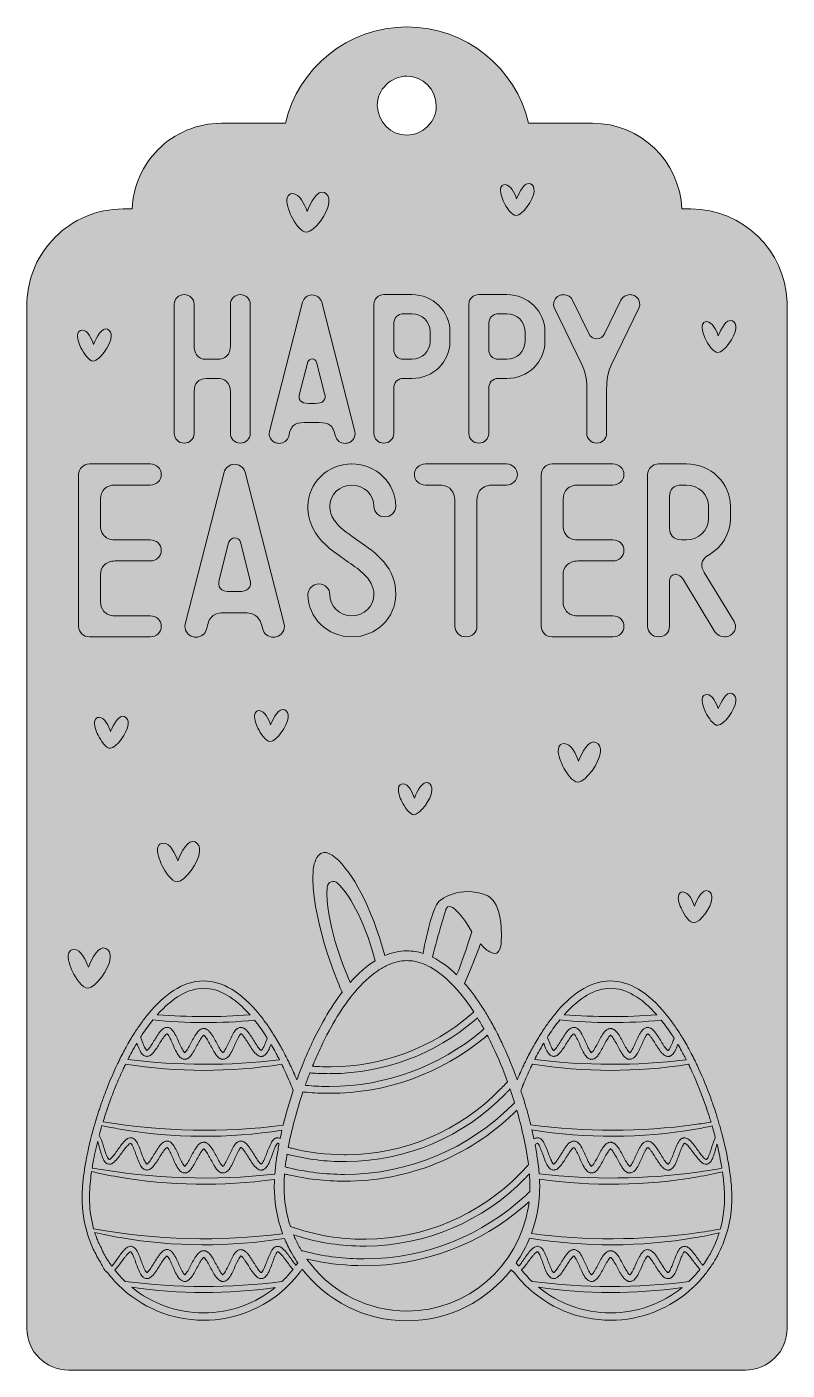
# Model space of a CAD drawing. Extents: x 254 to 755, y -942 to -58.
import ezdxf

# ---------------------------------------------------------------- set-up
doc = ezdxf.new("R2010")
doc.units = 0
doc.header["$MEASUREMENT"] = 0
doc.layers.add('Layer 1', color=7, linetype='Continuous', lineweight=0)

# ---------------------------------------------------------------- blocks, each defined once
blk = doc.blocks.new('Block_2')
at = {"layer": 'Layer 1', "true_color": 0x542400, "transparency": 33554687}
h = blk.add_hatch(color=38, dxfattribs=at)
h.dxf.hatch_style = 2
edge = h.paths.add_edge_path()
edge.add_spline(control_points=[(295.3, -459.41), (291.32, -459.41), (288.07, -456.29), (288.07, -452.46), (288.07, -452.46), (288.07, -352.45), (288.07, -352.45), (288.07, -348.62), (291.32, -345.5), (295.3, -345.5), (295.3, -345.5), (335.39, -345.5), (335.39, -345.5), (339.37, -345.5), (342.62, -348.62), (342.62, -352.45), (342.62, -356.28), (339.37, -359.39), (335.39, -359.39), (335.39, -359.39), (312.17, -359.39), (312.17, -359.39), (309.34, -359.39), (306.92, -360.27), (305.19, -361.93), (303.45, -363.59), (302.53, -365.89), (302.53, -368.58), (302.53, -368.58), (302.53, -386.32), (302.53, -386.32), (302.53, -388.48), (303.14, -390.43), (304.29, -391.97), (305.99, -394.26), (308.73, -395.51), (312, -395.51), (312, -395.51), (335.39, -395.51), (335.39, -395.51), (339.37, -395.51), (342.62, -398.63), (342.62, -402.46), (342.62, -406.28), (339.37, -409.4), (335.39, -409.4), (335.39, -409.4), (312.17, -409.4), (312.17, -409.4), (309.16, -409.4), (306.54, -410.43), (304.8, -412.31), (303.32, -413.91), (302.53, -416.02), (302.53, -418.43), (302.53, -418.43), (302.53, -436.17), (302.53, -436.17), (302.53, -438.71), (303.32, -440.94), (304.8, -442.6), (306.49, -444.48), (308.98, -445.52), (311.84, -445.52), (311.84, -445.52), (335.39, -445.52), (335.39, -445.52), (339.37, -445.52), (342.62, -448.63), (342.62, -452.46), (342.62, -456.29), (339.37, -459.41), (335.39, -459.41), (335.39, -459.41), (295.3, -459.41), (295.3, -459.41)], knot_values=[0, 0, 0, 0, 1, 1, 1, 2, 2, 2, 3, 3, 3, 4, 4, 4, 5, 5, 5, 6, 6, 6, 7, 7, 7, 8, 8, 8, 9, 9, 9, 10, 10, 10, 11, 11, 11, 12, 12, 12, 13, 13, 13, 14, 14, 14, 15, 15, 15, 16, 16, 16, 17, 17, 17, 18, 18, 18, 19, 19, 19, 20, 20, 20, 21, 21, 21, 22, 22, 22, 23, 23, 23, 24, 24, 24, 25, 25, 25, 25], degree=3, periodic=0)
h = blk.add_hatch(color=38, dxfattribs=at)
h.dxf.hatch_style = 2
edge = h.paths.add_edge_path()
edge.add_spline(control_points=[(390.96, -394.2), (389.18, -394.21), (387.64, -395.32), (387.11, -396.97), (387.11, -396.97), (386.98, -397.46), (386.98, -397.46), (386.98, -397.46), (380.78, -421.77), (380.78, -421.77), (380.2, -424.21), (380.43, -426.03), (381.49, -427.37), (382.7, -428.9), (384.89, -429.61), (388.37, -429.61), (388.37, -429.61), (393.33, -429.61), (393.33, -429.61), (396.57, -429.61), (398.8, -428.96), (400.14, -427.61), (401.58, -426.17), (401.88, -424.09), (401.06, -421.42), (401.06, -421.42), (394.85, -397.07), (394.85, -397.07), (394.32, -395.34), (392.77, -394.2), (390.96, -394.2), (390.96, -394.2), (390.96, -394.2), (390.96, -394.2)], knot_values=[0, 0, 0, 0, 1, 1, 1, 2, 2, 2, 3, 3, 3, 4, 4, 4, 5, 5, 5, 6, 6, 6, 7, 7, 7, 8, 8, 8, 9, 9, 9, 10, 10, 10, 11, 11, 11, 11], degree=3, periodic=0)
edge = h.paths.add_edge_path()
edge.add_spline(control_points=[(416.47, -459.64), (413.14, -459.64), (410.25, -457.47), (409.46, -454.35), (408.53, -449.95), (407.15, -447.23), (404.98, -445.58), (403.04, -444.1), (400.59, -443.5), (396.52, -443.5), (396.52, -443.5), (385.06, -443.5), (385.06, -443.5), (380.79, -443.5), (378.03, -444.27), (376.11, -446), (374.07, -447.84), (373.2, -450.58), (372.47, -454.39), (371.66, -457.48), (368.78, -459.64), (365.46, -459.64), (364.87, -459.64), (364.29, -459.57), (363.72, -459.44), (361.8, -458.98), (360.19, -457.83), (359.2, -456.19), (358.26, -454.63), (357.98, -452.81), (358.43, -451.07), (358.43, -451.07), (383.95, -351), (383.95, -351), (384.34, -349.59), (385.2, -348.3), (386.39, -347.35), (387.65, -346.33), (389.2, -345.76), (390.76, -345.73), (390.76, -345.73), (390.84, -345.73), (390.84, -345.73), (392.27, -345.73), (393.68, -346.14), (394.9, -346.91), (396.46, -347.88), (397.56, -349.33), (397.98, -350.99), (397.98, -350.99), (423.5, -451.07), (423.5, -451.07), (423.95, -452.81), (423.67, -454.63), (422.73, -456.19), (421.74, -457.83), (420.13, -458.98), (418.21, -459.44), (417.64, -459.57), (417.06, -459.64), (416.47, -459.64)], knot_values=[0, 0, 0, 0, 1, 1, 1, 2, 2, 2, 3, 3, 3, 4, 4, 4, 5, 5, 5, 6, 6, 6, 7, 7, 7, 8, 8, 8, 9, 9, 9, 10, 10, 10, 11, 11, 11, 12, 12, 12, 13, 13, 13, 14, 14, 14, 15, 15, 15, 16, 16, 16, 17, 17, 17, 18, 18, 18, 19, 19, 19, 20, 20, 20, 20], degree=3, periodic=0)
h = blk.add_hatch(color=38, dxfattribs=at)
h.dxf.hatch_style = 2
edge = h.paths.add_edge_path()
edge.add_spline(control_points=[(468.16, -459.41), (452.21, -459.41), (439.22, -446.88), (439.22, -431.49), (439.22, -427.66), (442.47, -424.55), (446.45, -424.55), (450.44, -424.55), (453.68, -427.66), (453.68, -431.49), (453.68, -439.23), (460.18, -445.52), (468.16, -445.52), (476.15, -445.52), (482.65, -439.23), (482.65, -431.49), (482.65, -426.45), (480.34, -421.97), (475.39, -417.41), (472.25, -414.52), (468.4, -411.87), (464.33, -409.07), (463.41, -408.43), (462.47, -407.79), (461.54, -407.14), (454.51, -402.24), (446.66, -396.3), (442.47, -387.83), (440.29, -383.42), (439.22, -378.71), (439.22, -373.42), (439.22, -358.03), (452.21, -345.5), (468.16, -345.5), (484.12, -345.5), (497.11, -358.03), (497.11, -373.42), (497.11, -377.25), (493.86, -380.36), (489.88, -380.36), (485.89, -380.36), (482.65, -377.25), (482.65, -373.42), (482.65, -365.69), (476.15, -359.39), (468.16, -359.39), (460.18, -359.39), (453.68, -365.69), (453.68, -373.42), (453.68, -376.63), (454.61, -379.6), (456.54, -382.48), (459.59, -387.07), (464.68, -390.79), (470.53, -394.83), (470.53, -394.83), (472.01, -395.85), (472.01, -395.85), (478.06, -400.02), (484.33, -404.33), (489.14, -410), (494.5, -416.31), (497.11, -423.34), (497.11, -431.49), (497.11, -446.88), (484.12, -459.41), (468.16, -459.41)], knot_values=[0, 0, 0, 0, 1, 1, 1, 2, 2, 2, 3, 3, 3, 4, 4, 4, 5, 5, 5, 6, 6, 6, 7, 7, 7, 8, 8, 8, 9, 9, 9, 10, 10, 10, 11, 11, 11, 12, 12, 12, 13, 13, 13, 14, 14, 14, 15, 15, 15, 16, 16, 16, 17, 17, 17, 18, 18, 18, 19, 19, 19, 20, 20, 20, 21, 21, 21, 22, 22, 22, 22], degree=3, periodic=0)
h = blk.add_hatch(color=38, dxfattribs=at)
h.dxf.hatch_style = 2
edge = h.paths.add_edge_path()
edge.add_spline(control_points=[(543.32, -459.41), (539.34, -459.41), (536.09, -456.29), (536.09, -452.46), (536.09, -452.46), (536.09, -370.46), (536.09, -370.46), (536.09, -366.41), (534.92, -363.41), (532.62, -361.55), (530.84, -360.12), (528.4, -359.39), (525.36, -359.39), (525.36, -359.39), (516.6, -359.39), (516.6, -359.39), (512.61, -359.39), (509.37, -356.28), (509.37, -352.45), (509.37, -348.62), (512.61, -345.5), (516.6, -345.5), (516.6, -345.5), (570.04, -345.5), (570.04, -345.5), (574.03, -345.5), (577.27, -348.62), (577.27, -352.45), (577.27, -356.28), (574.03, -359.39), (570.04, -359.39), (570.04, -359.39), (561.61, -359.39), (561.61, -359.39), (557.71, -359.39), (554.79, -360.48), (552.92, -362.61), (551.35, -364.41), (550.55, -366.93), (550.55, -370.12), (550.55, -370.12), (550.55, -452.46), (550.55, -452.46), (550.55, -456.29), (547.31, -459.41), (543.32, -459.41)], knot_values=[0, 0, 0, 0, 1, 1, 1, 2, 2, 2, 3, 3, 3, 4, 4, 4, 5, 5, 5, 6, 6, 6, 7, 7, 7, 8, 8, 8, 9, 9, 9, 10, 10, 10, 11, 11, 11, 12, 12, 12, 13, 13, 13, 14, 14, 14, 15, 15, 15, 15], degree=3, periodic=0)
h = blk.add_hatch(color=38, dxfattribs=at)
h.dxf.hatch_style = 2
edge = h.paths.add_edge_path()
edge.add_spline(control_points=[(600.11, -459.41), (596.12, -459.41), (592.88, -456.29), (592.88, -452.46), (592.88, -452.46), (592.88, -352.45), (592.88, -352.45), (592.88, -348.62), (596.12, -345.5), (600.11, -345.5), (600.11, -345.5), (640.19, -345.5), (640.19, -345.5), (644.18, -345.5), (647.42, -348.62), (647.42, -352.45), (647.42, -356.28), (644.18, -359.39), (640.19, -359.39), (640.19, -359.39), (616.98, -359.39), (616.98, -359.39), (614.14, -359.39), (611.73, -360.27), (609.99, -361.93), (608.25, -363.59), (607.34, -365.89), (607.34, -368.58), (607.34, -368.58), (607.34, -386.32), (607.34, -386.32), (607.34, -388.48), (607.94, -390.43), (609.09, -391.97), (610.79, -394.26), (613.53, -395.51), (616.81, -395.51), (616.81, -395.51), (640.19, -395.51), (640.19, -395.51), (644.18, -395.51), (647.42, -398.63), (647.42, -402.46), (647.42, -406.28), (644.18, -409.4), (640.19, -409.4), (640.19, -409.4), (616.98, -409.4), (616.98, -409.4), (613.96, -409.4), (611.34, -410.43), (609.6, -412.31), (608.12, -413.91), (607.34, -416.02), (607.34, -418.43), (607.34, -418.43), (607.34, -436.17), (607.34, -436.17), (607.34, -438.71), (608.12, -440.94), (609.61, -442.6), (611.29, -444.48), (613.79, -445.52), (616.64, -445.52), (616.64, -445.52), (640.19, -445.52), (640.19, -445.52), (644.18, -445.52), (647.42, -448.63), (647.42, -452.46), (647.42, -456.29), (644.18, -459.41), (640.19, -459.41), (640.19, -459.41), (600.11, -459.41), (600.11, -459.41)], knot_values=[0, 0, 0, 0, 1, 1, 1, 2, 2, 2, 3, 3, 3, 4, 4, 4, 5, 5, 5, 6, 6, 6, 7, 7, 7, 8, 8, 8, 9, 9, 9, 10, 10, 10, 11, 11, 11, 12, 12, 12, 13, 13, 13, 14, 14, 14, 15, 15, 15, 16, 16, 16, 17, 17, 17, 18, 18, 18, 19, 19, 19, 20, 20, 20, 21, 21, 21, 22, 22, 22, 23, 23, 23, 24, 24, 24, 25, 25, 25, 25], degree=3, periodic=0)
h = blk.add_hatch(color=38, dxfattribs=at)
h.dxf.hatch_style = 2
edge = h.paths.add_edge_path()
edge.add_spline(control_points=[(685.27, -359.39), (682.85, -359.39), (680.85, -360.14), (679.48, -361.55), (678.17, -362.89), (677.48, -364.79), (677.48, -367.04), (677.48, -367.04), (677.48, -387.92), (677.48, -387.92), (677.48, -390.02), (678.1, -391.83), (679.28, -393.14), (680.66, -394.69), (682.74, -395.51), (685.28, -395.51), (685.28, -395.51), (688.62, -395.51), (688.62, -395.51), (696.61, -395.51), (703.11, -389.22), (703.11, -381.49), (703.11, -381.49), (703.11, -373.42), (703.11, -373.42), (703.11, -365.69), (696.61, -359.39), (688.62, -359.39), (688.62, -359.39), (685.27, -359.39), (685.27, -359.39)], knot_values=[0, 0, 0, 0, 1, 1, 1, 2, 2, 2, 3, 3, 3, 4, 4, 4, 5, 5, 5, 6, 6, 6, 7, 7, 7, 8, 8, 8, 9, 9, 9, 10, 10, 10, 10], degree=3, periodic=0)
edge = h.paths.add_edge_path()
edge.add_spline(control_points=[(670.25, -459.41), (666.27, -459.41), (663.02, -456.29), (663.02, -452.46), (663.02, -452.46), (663.02, -352.45), (663.02, -352.45), (663.02, -348.62), (666.27, -345.5), (670.25, -345.5), (670.25, -345.5), (688.62, -345.5), (688.62, -345.5), (704.58, -345.5), (717.57, -358.03), (717.57, -373.42), (717.57, -373.42), (717.57, -381.49), (717.57, -381.49), (717.56, -391.53), (711.93, -400.84), (702.87, -405.77), (702.87, -405.77), (702.81, -405.81), (702.81, -405.81), (700.39, -407.31), (699.08, -409.02), (698.78, -411.05), (698.49, -413.11), (699.33, -415.13), (700.2, -416.83), (700.2, -416.83), (700.24, -416.91), (700.24, -416.91), (700.24, -416.91), (719.98, -449.34), (719.98, -449.34), (720.91, -450.86), (721.16, -452.62), (720.7, -454.31), (720.22, -456.09), (719.02, -457.57), (717.31, -458.49), (716.21, -459.08), (714.96, -459.39), (713.7, -459.39), (711.1, -459.39), (708.69, -458.08), (707.4, -455.98), (707.4, -455.98), (686.68, -421.93), (686.68, -421.93), (685.25, -419.63), (683.37, -418.27), (681.52, -418.17), (681.45, -418.17), (681.38, -418.16), (681.31, -418.16), (679.06, -418.16), (677.48, -420.05), (677.48, -422.76), (677.48, -422.76), (677.48, -452.46), (677.48, -452.46), (677.48, -456.29), (674.24, -459.41), (670.25, -459.41)], knot_values=[0, 0, 0, 0, 1, 1, 1, 2, 2, 2, 3, 3, 3, 4, 4, 4, 5, 5, 5, 6, 6, 6, 7, 7, 7, 8, 8, 8, 9, 9, 9, 10, 10, 10, 11, 11, 11, 12, 12, 12, 13, 13, 13, 14, 14, 14, 15, 15, 15, 16, 16, 16, 17, 17, 17, 18, 18, 18, 19, 19, 19, 20, 20, 20, 21, 21, 21, 22, 22, 22, 22], degree=3, periodic=0)
at = {"layer": 'Layer 1'}
for points, knots in [([(295.3, -459.41), (291.32, -459.41), (288.07, -456.29), (288.07, -452.46), (288.07, -452.46), (288.07, -352.45), (288.07, -352.45), (288.07, -348.62), (291.32, -345.5), (295.3, -345.5), (295.3, -345.5), (335.39, -345.5), (335.39, -345.5), (339.37, -345.5), (342.62, -348.62), (342.62, -352.45), (342.62, -356.28), (339.37, -359.39), (335.39, -359.39), (335.39, -359.39), (312.17, -359.39), (312.17, -359.39), (309.34, -359.39), (306.92, -360.27), (305.19, -361.93), (303.45, -363.59), (302.53, -365.89), (302.53, -368.58), (302.53, -368.58), (302.53, -386.32), (302.53, -386.32), (302.53, -388.48), (303.14, -390.43), (304.29, -391.97), (305.99, -394.26), (308.73, -395.51), (312, -395.51), (312, -395.51), (335.39, -395.51), (335.39, -395.51), (339.37, -395.51), (342.62, -398.63), (342.62, -402.46), (342.62, -406.28), (339.37, -409.4), (335.39, -409.4), (335.39, -409.4), (312.17, -409.4), (312.17, -409.4), (309.16, -409.4), (306.54, -410.43), (304.8, -412.31), (303.32, -413.91), (302.53, -416.02), (302.53, -418.43), (302.53, -418.43), (302.53, -436.17), (302.53, -436.17), (302.53, -438.71), (303.32, -440.94), (304.8, -442.6), (306.49, -444.48), (308.98, -445.52), (311.84, -445.52), (311.84, -445.52), (335.39, -445.52), (335.39, -445.52), (339.37, -445.52), (342.62, -448.63), (342.62, -452.46), (342.62, -456.29), (339.37, -459.41), (335.39, -459.41), (335.39, -459.41), (295.3, -459.41), (295.3, -459.41)], [0, 0, 0, 0, 1, 1, 1, 2, 2, 2, 3, 3, 3, 4, 4, 4, 5, 5, 5, 6, 6, 6, 7, 7, 7, 8, 8, 8, 9, 9, 9, 10, 10, 10, 11, 11, 11, 12, 12, 12, 13, 13, 13, 14, 14, 14, 15, 15, 15, 16, 16, 16, 17, 17, 17, 18, 18, 18, 19, 19, 19, 20, 20, 20, 21, 21, 21, 22, 22, 22, 23, 23, 23, 24, 24, 24, 25, 25, 25, 25]), ([(416.47, -459.64), (413.14, -459.64), (410.25, -457.47), (409.46, -454.35), (408.53, -449.95), (407.15, -447.23), (404.98, -445.58), (403.04, -444.1), (400.59, -443.5), (396.52, -443.5), (396.52, -443.5), (385.06, -443.5), (385.06, -443.5), (380.79, -443.5), (378.03, -444.27), (376.11, -446), (374.07, -447.84), (373.2, -450.58), (372.47, -454.39), (371.66, -457.48), (368.78, -459.64), (365.46, -459.64), (364.87, -459.64), (364.29, -459.57), (363.72, -459.44), (361.8, -458.98), (360.19, -457.83), (359.2, -456.19), (358.26, -454.63), (357.98, -452.81), (358.43, -451.07), (358.43, -451.07), (383.95, -351), (383.95, -351), (384.34, -349.59), (385.2, -348.3), (386.39, -347.35), (387.65, -346.33), (389.2, -345.76), (390.76, -345.73), (390.76, -345.73), (390.84, -345.73), (390.84, -345.73), (392.27, -345.73), (393.68, -346.14), (394.9, -346.91), (396.46, -347.88), (397.56, -349.33), (397.98, -350.99), (397.98, -350.99), (423.5, -451.07), (423.5, -451.07), (423.95, -452.81), (423.67, -454.63), (422.73, -456.19), (421.74, -457.83), (420.13, -458.98), (418.21, -459.44), (417.64, -459.57), (417.06, -459.64), (416.47, -459.64)], [0, 0, 0, 0, 1, 1, 1, 2, 2, 2, 3, 3, 3, 4, 4, 4, 5, 5, 5, 6, 6, 6, 7, 7, 7, 8, 8, 8, 9, 9, 9, 10, 10, 10, 11, 11, 11, 12, 12, 12, 13, 13, 13, 14, 14, 14, 15, 15, 15, 16, 16, 16, 17, 17, 17, 18, 18, 18, 19, 19, 19, 20, 20, 20, 20]), ([(468.16, -459.41), (452.21, -459.41), (439.22, -446.88), (439.22, -431.49), (439.22, -427.66), (442.47, -424.55), (446.45, -424.55), (450.44, -424.55), (453.68, -427.66), (453.68, -431.49), (453.68, -439.23), (460.18, -445.52), (468.16, -445.52), (476.15, -445.52), (482.65, -439.23), (482.65, -431.49), (482.65, -426.45), (480.34, -421.97), (475.39, -417.41), (472.25, -414.52), (468.4, -411.87), (464.33, -409.07), (463.41, -408.43), (462.47, -407.79), (461.54, -407.14), (454.51, -402.24), (446.66, -396.3), (442.47, -387.83), (440.29, -383.42), (439.22, -378.71), (439.22, -373.42), (439.22, -358.03), (452.21, -345.5), (468.16, -345.5), (484.12, -345.5), (497.11, -358.03), (497.11, -373.42), (497.11, -377.25), (493.86, -380.36), (489.88, -380.36), (485.89, -380.36), (482.65, -377.25), (482.65, -373.42), (482.65, -365.69), (476.15, -359.39), (468.16, -359.39), (460.18, -359.39), (453.68, -365.69), (453.68, -373.42), (453.68, -376.63), (454.61, -379.6), (456.54, -382.48), (459.59, -387.07), (464.68, -390.79), (470.53, -394.83), (470.53, -394.83), (472.01, -395.85), (472.01, -395.85), (478.06, -400.02), (484.33, -404.33), (489.14, -410), (494.5, -416.31), (497.11, -423.34), (497.11, -431.49), (497.11, -446.88), (484.12, -459.41), (468.16, -459.41)], [0, 0, 0, 0, 1, 1, 1, 2, 2, 2, 3, 3, 3, 4, 4, 4, 5, 5, 5, 6, 6, 6, 7, 7, 7, 8, 8, 8, 9, 9, 9, 10, 10, 10, 11, 11, 11, 12, 12, 12, 13, 13, 13, 14, 14, 14, 15, 15, 15, 16, 16, 16, 17, 17, 17, 18, 18, 18, 19, 19, 19, 20, 20, 20, 21, 21, 21, 22, 22, 22, 22]), ([(543.32, -459.41), (539.34, -459.41), (536.09, -456.29), (536.09, -452.46), (536.09, -452.46), (536.09, -370.46), (536.09, -370.46), (536.09, -366.41), (534.92, -363.41), (532.62, -361.55), (530.84, -360.12), (528.4, -359.39), (525.36, -359.39), (525.36, -359.39), (516.6, -359.39), (516.6, -359.39), (512.61, -359.39), (509.37, -356.28), (509.37, -352.45), (509.37, -348.62), (512.61, -345.5), (516.6, -345.5), (516.6, -345.5), (570.04, -345.5), (570.04, -345.5), (574.03, -345.5), (577.27, -348.62), (577.27, -352.45), (577.27, -356.28), (574.03, -359.39), (570.04, -359.39), (570.04, -359.39), (561.61, -359.39), (561.61, -359.39), (557.71, -359.39), (554.79, -360.48), (552.92, -362.61), (551.35, -364.41), (550.55, -366.93), (550.55, -370.12), (550.55, -370.12), (550.55, -452.46), (550.55, -452.46), (550.55, -456.29), (547.31, -459.41), (543.32, -459.41)], [0, 0, 0, 0, 1, 1, 1, 2, 2, 2, 3, 3, 3, 4, 4, 4, 5, 5, 5, 6, 6, 6, 7, 7, 7, 8, 8, 8, 9, 9, 9, 10, 10, 10, 11, 11, 11, 12, 12, 12, 13, 13, 13, 14, 14, 14, 15, 15, 15, 15]), ([(600.11, -459.41), (596.12, -459.41), (592.88, -456.29), (592.88, -452.46), (592.88, -452.46), (592.88, -352.45), (592.88, -352.45), (592.88, -348.62), (596.12, -345.5), (600.11, -345.5), (600.11, -345.5), (640.19, -345.5), (640.19, -345.5), (644.18, -345.5), (647.42, -348.62), (647.42, -352.45), (647.42, -356.28), (644.18, -359.39), (640.19, -359.39), (640.19, -359.39), (616.98, -359.39), (616.98, -359.39), (614.14, -359.39), (611.73, -360.27), (609.99, -361.93), (608.25, -363.59), (607.34, -365.89), (607.34, -368.58), (607.34, -368.58), (607.34, -386.32), (607.34, -386.32), (607.34, -388.48), (607.94, -390.43), (609.09, -391.97), (610.79, -394.26), (613.53, -395.51), (616.81, -395.51), (616.81, -395.51), (640.19, -395.51), (640.19, -395.51), (644.18, -395.51), (647.42, -398.63), (647.42, -402.46), (647.42, -406.28), (644.18, -409.4), (640.19, -409.4), (640.19, -409.4), (616.98, -409.4), (616.98, -409.4), (613.96, -409.4), (611.34, -410.43), (609.6, -412.31), (608.12, -413.91), (607.34, -416.02), (607.34, -418.43), (607.34, -418.43), (607.34, -436.17), (607.34, -436.17), (607.34, -438.71), (608.12, -440.94), (609.61, -442.6), (611.29, -444.48), (613.79, -445.52), (616.64, -445.52), (616.64, -445.52), (640.19, -445.52), (640.19, -445.52), (644.18, -445.52), (647.42, -448.63), (647.42, -452.46), (647.42, -456.29), (644.18, -459.41), (640.19, -459.41), (640.19, -459.41), (600.11, -459.41), (600.11, -459.41)], [0, 0, 0, 0, 1, 1, 1, 2, 2, 2, 3, 3, 3, 4, 4, 4, 5, 5, 5, 6, 6, 6, 7, 7, 7, 8, 8, 8, 9, 9, 9, 10, 10, 10, 11, 11, 11, 12, 12, 12, 13, 13, 13, 14, 14, 14, 15, 15, 15, 16, 16, 16, 17, 17, 17, 18, 18, 18, 19, 19, 19, 20, 20, 20, 21, 21, 21, 22, 22, 22, 23, 23, 23, 24, 24, 24, 25, 25, 25, 25]), ([(670.25, -459.41), (666.27, -459.41), (663.02, -456.29), (663.02, -452.46), (663.02, -452.46), (663.02, -352.45), (663.02, -352.45), (663.02, -348.62), (666.27, -345.5), (670.25, -345.5), (670.25, -345.5), (688.62, -345.5), (688.62, -345.5), (704.58, -345.5), (717.57, -358.03), (717.57, -373.42), (717.57, -373.42), (717.57, -381.49), (717.57, -381.49), (717.56, -391.53), (711.93, -400.84), (702.87, -405.77), (702.87, -405.77), (702.81, -405.81), (702.81, -405.81), (700.39, -407.31), (699.08, -409.02), (698.78, -411.05), (698.49, -413.11), (699.33, -415.13), (700.2, -416.83), (700.2, -416.83), (700.24, -416.91), (700.24, -416.91), (700.24, -416.91), (719.98, -449.34), (719.98, -449.34), (720.91, -450.86), (721.16, -452.62), (720.7, -454.31), (720.22, -456.09), (719.02, -457.57), (717.31, -458.49), (716.21, -459.08), (714.96, -459.39), (713.7, -459.39), (711.1, -459.39), (708.69, -458.08), (707.4, -455.98), (707.4, -455.98), (686.68, -421.93), (686.68, -421.93), (685.25, -419.63), (683.37, -418.27), (681.52, -418.17), (681.45, -418.17), (681.38, -418.16), (681.31, -418.16), (679.06, -418.16), (677.48, -420.05), (677.48, -422.76), (677.48, -422.76), (677.48, -452.46), (677.48, -452.46), (677.48, -456.29), (674.24, -459.41), (670.25, -459.41)], [0, 0, 0, 0, 1, 1, 1, 2, 2, 2, 3, 3, 3, 4, 4, 4, 5, 5, 5, 6, 6, 6, 7, 7, 7, 8, 8, 8, 9, 9, 9, 10, 10, 10, 11, 11, 11, 12, 12, 12, 13, 13, 13, 14, 14, 14, 15, 15, 15, 16, 16, 16, 17, 17, 17, 18, 18, 18, 19, 19, 19, 20, 20, 20, 21, 21, 21, 22, 22, 22, 22]), ([(685.27, -359.39), (682.85, -359.39), (680.85, -360.14), (679.48, -361.55), (678.17, -362.89), (677.48, -364.79), (677.48, -367.04), (677.48, -367.04), (677.48, -387.92), (677.48, -387.92), (677.48, -390.02), (678.1, -391.83), (679.28, -393.14), (680.66, -394.69), (682.74, -395.51), (685.28, -395.51), (685.28, -395.51), (688.62, -395.51), (688.62, -395.51), (696.61, -395.51), (703.11, -389.22), (703.11, -381.49), (703.11, -381.49), (703.11, -373.42), (703.11, -373.42), (703.11, -365.69), (696.61, -359.39), (688.62, -359.39), (688.62, -359.39), (685.27, -359.39), (685.27, -359.39)], [0, 0, 0, 0, 1, 1, 1, 2, 2, 2, 3, 3, 3, 4, 4, 4, 5, 5, 5, 6, 6, 6, 7, 7, 7, 8, 8, 8, 9, 9, 9, 10, 10, 10, 10]), ([(390.96, -394.2), (389.18, -394.21), (387.64, -395.32), (387.11, -396.97), (387.11, -396.97), (386.98, -397.46), (386.98, -397.46), (386.98, -397.46), (380.78, -421.77), (380.78, -421.77), (380.2, -424.21), (380.43, -426.03), (381.49, -427.37), (382.7, -428.9), (384.89, -429.61), (388.37, -429.61), (388.37, -429.61), (393.33, -429.61), (393.33, -429.61), (396.57, -429.61), (398.8, -428.96), (400.14, -427.61), (401.58, -426.17), (401.88, -424.09), (401.06, -421.42), (401.06, -421.42), (394.85, -397.07), (394.85, -397.07), (394.32, -395.34), (392.77, -394.2), (390.96, -394.2), (390.96, -394.2), (390.96, -394.2), (390.96, -394.2)], [0, 0, 0, 0, 1, 1, 1, 2, 2, 2, 3, 3, 3, 4, 4, 4, 5, 5, 5, 6, 6, 6, 7, 7, 7, 8, 8, 8, 9, 9, 9, 10, 10, 10, 11, 11, 11, 11])]:
    blk.add_open_spline(points, degree=3, knots=knots, dxfattribs=at)
blk = doc.blocks.new('Block_3')
at = {"layer": 'Layer 1', "true_color": 0x542400, "transparency": 33554687}
h = blk.add_hatch(color=38, dxfattribs=at)
h.dxf.hatch_style = 2
edge = h.paths.add_edge_path()
edge.add_spline(control_points=[(394.68, -331.77), (391.07, -331.77), (388.13, -328.94), (388.13, -325.47), (388.13, -325.47), (388.13, -298.09), (388.13, -298.09), (388.13, -295.05), (387.3, -292.75), (385.66, -291.26), (384.14, -289.89), (381.91, -289.2), (379.04, -289.2), (379.04, -289.2), (372.2, -289.2), (372.2, -289.2), (369.7, -289.2), (367.66, -290.01), (366.28, -291.54), (364.94, -293.05), (364.26, -295.19), (364.26, -297.9), (364.26, -297.9), (364.26, -325.47), (364.26, -325.47), (364.26, -328.94), (361.32, -331.77), (357.7, -331.77), (354.09, -331.77), (351.15, -328.94), (351.15, -325.47), (351.15, -325.47), (351.15, -240.31), (351.15, -240.31), (351.15, -236.83), (354.09, -234), (357.7, -234), (361.32, -234), (364.26, -236.83), (364.26, -240.31), (364.26, -240.31), (364.26, -267.5), (364.26, -267.5), (364.26, -270.05), (364.8, -272.12), (365.87, -273.64), (367.21, -275.57), (369.4, -276.58), (372.2, -276.58), (372.2, -276.58), (379.04, -276.58), (379.04, -276.58), (381.98, -276.58), (384.24, -275.85), (385.75, -274.4), (387.33, -272.89), (388.13, -270.57), (388.13, -267.5), (388.13, -267.5), (388.13, -240.31), (388.13, -240.31), (388.13, -236.83), (391.07, -234), (394.68, -234), (398.29, -234), (401.23, -236.83), (401.23, -240.31), (401.23, -240.31), (401.23, -325.47), (401.23, -325.47), (401.23, -328.94), (398.29, -331.77), (394.68, -331.77)], knot_values=[0, 0, 0, 0, 1, 1, 1, 2, 2, 2, 3, 3, 3, 4, 4, 4, 5, 5, 5, 6, 6, 6, 7, 7, 7, 8, 8, 8, 9, 9, 9, 10, 10, 10, 11, 11, 11, 12, 12, 12, 13, 13, 13, 14, 14, 14, 15, 15, 15, 16, 16, 16, 17, 17, 17, 18, 18, 18, 19, 19, 19, 20, 20, 20, 21, 21, 21, 22, 22, 22, 23, 23, 23, 24, 24, 24, 24], degree=3, periodic=0)
h = blk.add_hatch(color=38, dxfattribs=at)
h.dxf.hatch_style = 2
edge = h.paths.add_edge_path()
edge.add_spline(control_points=[(442, -276.25), (440.66, -276.26), (439.49, -277.1), (439.1, -278.34), (439.1, -278.34), (433.72, -299.43), (433.72, -299.43), (433.25, -301.38), (433.42, -302.82), (434.24, -303.85), (435.2, -305.06), (436.96, -305.62), (439.79, -305.62), (439.79, -305.62), (444.02, -305.62), (444.02, -305.62), (446.67, -305.62), (448.47, -305.1), (449.54, -304.02), (450.66, -302.91), (450.88, -301.26), (450.21, -299.13), (450.21, -299.13), (444.93, -278.4), (444.93, -278.4), (444.53, -277.11), (443.36, -276.26), (442, -276.25), (442, -276.25), (442, -276.25), (442, -276.25)], knot_values=[0, 0, 0, 0, 1, 1, 1, 2, 2, 2, 3, 3, 3, 4, 4, 4, 5, 5, 5, 6, 6, 6, 7, 7, 7, 8, 8, 8, 9, 9, 9, 10, 10, 10, 10], degree=3, periodic=0)
edge = h.paths.add_edge_path()
edge.add_spline(control_points=[(463.72, -331.97), (460.7, -331.97), (458.09, -330), (457.37, -327.18), (456.6, -323.51), (455.46, -321.26), (453.7, -319.92), (452.12, -318.72), (450.11, -318.23), (446.73, -318.23), (446.73, -318.23), (436.98, -318.23), (436.98, -318.23), (433.45, -318.23), (431.18, -318.86), (429.62, -320.26), (427.96, -321.76), (427.25, -324.03), (426.63, -327.21), (425.92, -330), (423.31, -331.97), (420.28, -331.97), (419.76, -331.97), (419.23, -331.91), (418.71, -331.79), (416.97, -331.38), (415.52, -330.33), (414.62, -328.84), (413.76, -327.43), (413.51, -325.77), (413.92, -324.18), (413.92, -324.18), (435.64, -238.99), (435.64, -238.99), (435.99, -237.71), (436.78, -236.53), (437.86, -235.66), (439, -234.74), (440.41, -234.22), (441.82, -234.2), (441.82, -234.2), (441.9, -234.2), (441.9, -234.2), (443.19, -234.2), (444.46, -234.56), (445.57, -235.26), (446.98, -236.14), (447.97, -237.46), (448.36, -238.97), (448.36, -238.97), (470.09, -324.18), (470.09, -324.18), (470.5, -325.77), (470.25, -327.43), (469.39, -328.84), (468.49, -330.33), (467.04, -331.38), (465.3, -331.79), (464.78, -331.91), (464.25, -331.97), (463.72, -331.97)], knot_values=[0, 0, 0, 0, 1, 1, 1, 2, 2, 2, 3, 3, 3, 4, 4, 4, 5, 5, 5, 6, 6, 6, 7, 7, 7, 8, 8, 8, 9, 9, 9, 10, 10, 10, 11, 11, 11, 12, 12, 12, 13, 13, 13, 14, 14, 14, 15, 15, 15, 16, 16, 16, 17, 17, 17, 18, 18, 18, 19, 19, 19, 20, 20, 20, 20], degree=3, periodic=0)
h = blk.add_hatch(color=38, dxfattribs=at)
h.dxf.hatch_style = 2
edge = h.paths.add_edge_path()
edge.add_spline(control_points=[(502.79, -246.62), (500.36, -246.62), (498.54, -247.27), (497.38, -248.56), (496.33, -249.72), (495.8, -251.42), (495.8, -253.61), (495.8, -253.61), (495.8, -269.73), (495.8, -269.73), (495.8, -271.82), (496.31, -273.46), (497.3, -274.6), (498.45, -275.92), (500.23, -276.58), (502.59, -276.58), (502.59, -276.58), (507.74, -276.58), (507.74, -276.58), (514.32, -276.58), (519.68, -271.4), (519.68, -265.03), (519.68, -265.03), (519.68, -258.17), (519.68, -258.17), (519.68, -251.8), (514.32, -246.62), (507.74, -246.62), (507.74, -246.62), (502.79, -246.62), (502.79, -246.62)], knot_values=[0, 0, 0, 0, 1, 1, 1, 2, 2, 2, 3, 3, 3, 4, 4, 4, 5, 5, 5, 6, 6, 6, 7, 7, 7, 8, 8, 8, 9, 9, 9, 10, 10, 10, 10], degree=3, periodic=0)
edge = h.paths.add_edge_path()
edge.add_spline(control_points=[(489.25, -331.77), (485.64, -331.77), (482.7, -328.94), (482.7, -325.47), (482.7, -325.47), (482.7, -240.31), (482.7, -240.31), (482.7, -236.83), (485.64, -234), (489.25, -234), (489.25, -234), (507.74, -234), (507.74, -234), (521.54, -234), (532.78, -244.84), (532.78, -258.17), (532.78, -258.17), (532.78, -265.03), (532.78, -265.03), (532.78, -278.36), (521.54, -289.2), (507.74, -289.2), (507.74, -289.2), (502.59, -289.2), (502.59, -289.2), (500.3, -289.2), (498.55, -289.82), (497.4, -291.05), (496.34, -292.18), (495.8, -293.81), (495.8, -295.91), (495.8, -295.91), (495.8, -325.47), (495.8, -325.47), (495.8, -328.94), (492.86, -331.77), (489.25, -331.77)], knot_values=[0, 0, 0, 0, 1, 1, 1, 2, 2, 2, 3, 3, 3, 4, 4, 4, 5, 5, 5, 6, 6, 6, 7, 7, 7, 8, 8, 8, 9, 9, 9, 10, 10, 10, 11, 11, 11, 12, 12, 12, 12], degree=3, periodic=0)
h = blk.add_hatch(color=38, dxfattribs=at)
h.dxf.hatch_style = 2
edge = h.paths.add_edge_path()
edge.add_spline(control_points=[(565.36, -246.62), (562.93, -246.62), (561.11, -247.27), (559.95, -248.56), (558.9, -249.72), (558.37, -251.42), (558.37, -253.61), (558.37, -253.61), (558.37, -269.73), (558.37, -269.73), (558.37, -271.82), (558.88, -273.46), (559.88, -274.6), (561.02, -275.92), (562.8, -276.58), (565.16, -276.58), (565.16, -276.58), (570.31, -276.58), (570.31, -276.58), (576.89, -276.58), (582.25, -271.4), (582.25, -265.03), (582.25, -265.03), (582.25, -258.17), (582.25, -258.17), (582.25, -251.8), (576.89, -246.62), (570.31, -246.62), (570.31, -246.62), (565.36, -246.62), (565.36, -246.62)], knot_values=[0, 0, 0, 0, 1, 1, 1, 2, 2, 2, 3, 3, 3, 4, 4, 4, 5, 5, 5, 6, 6, 6, 7, 7, 7, 8, 8, 8, 9, 9, 9, 10, 10, 10, 10], degree=3, periodic=0)
edge = h.paths.add_edge_path()
edge.add_spline(control_points=[(551.82, -331.77), (548.21, -331.77), (545.27, -328.94), (545.27, -325.47), (545.27, -325.47), (545.27, -240.31), (545.27, -240.31), (545.27, -236.83), (548.21, -234), (551.82, -234), (551.82, -234), (570.31, -234), (570.31, -234), (584.12, -234), (595.35, -244.84), (595.35, -258.17), (595.35, -258.17), (595.35, -265.03), (595.35, -265.03), (595.35, -278.36), (584.12, -289.2), (570.31, -289.2), (570.31, -289.2), (565.16, -289.2), (565.16, -289.2), (562.87, -289.2), (561.12, -289.82), (559.97, -291.05), (558.91, -292.18), (558.37, -293.81), (558.37, -295.91), (558.37, -295.91), (558.37, -325.47), (558.37, -325.47), (558.37, -328.94), (555.43, -331.77), (551.82, -331.77)], knot_values=[0, 0, 0, 0, 1, 1, 1, 2, 2, 2, 3, 3, 3, 4, 4, 4, 5, 5, 5, 6, 6, 6, 7, 7, 7, 8, 8, 8, 9, 9, 9, 10, 10, 10, 11, 11, 11, 12, 12, 12, 12], degree=3, periodic=0)
h = blk.add_hatch(color=38, dxfattribs=at)
h.dxf.hatch_style = 2
edge = h.paths.add_edge_path()
edge.add_spline(control_points=[(629.49, -331.77), (625.88, -331.77), (622.94, -328.94), (622.94, -325.47), (622.94, -325.47), (622.94, -295.08), (622.94, -295.08), (622.94, -291.57), (622.63, -288.8), (621.91, -286.1), (621.4, -284.16), (620.67, -282.19), (619.68, -280.06), (619.68, -280.06), (601.73, -242.97), (601.73, -242.97), (601.01, -241.47), (600.92, -239.79), (601.49, -238.23), (602.07, -236.61), (603.28, -235.32), (604.89, -234.6), (605.75, -234.21), (606.71, -234), (607.67, -234), (607.74, -234), (607.82, -234), (607.89, -234.01), (610.37, -234.09), (612.56, -235.48), (613.61, -237.65), (613.61, -237.65), (624.26, -259.68), (624.26, -259.68), (625.29, -261.82), (627.23, -263.13), (629.46, -263.18), (629.46, -263.18), (629.59, -263.18), (629.59, -263.18), (631.79, -263.18), (633.72, -261.89), (634.63, -259.81), (634.63, -259.81), (645.36, -237.65), (645.36, -237.65), (646.43, -235.43), (648.76, -234), (651.3, -234), (652.26, -234), (653.19, -234.2), (654.07, -234.6), (655.68, -235.32), (656.89, -236.61), (657.48, -238.23), (658.04, -239.79), (657.96, -241.47), (657.23, -242.97), (657.23, -242.97), (639.33, -279.97), (639.33, -279.97), (638.28, -282.13), (637.53, -284.18), (637.01, -286.22), (636.33, -288.94), (636.04, -291.73), (636.04, -295.57), (636.04, -295.57), (636.04, -325.47), (636.04, -325.47), (636.04, -328.94), (633.1, -331.77), (629.49, -331.77)], knot_values=[0, 0, 0, 0, 1, 1, 1, 2, 2, 2, 3, 3, 3, 4, 4, 4, 5, 5, 5, 6, 6, 6, 7, 7, 7, 8, 8, 8, 9, 9, 9, 10, 10, 10, 11, 11, 11, 12, 12, 12, 13, 13, 13, 14, 14, 14, 15, 15, 15, 16, 16, 16, 17, 17, 17, 18, 18, 18, 19, 19, 19, 20, 20, 20, 21, 21, 21, 22, 22, 22, 23, 23, 23, 24, 24, 24, 24], degree=3, periodic=0)
at = {"layer": 'Layer 1'}
for points, knots in [([(394.68, -331.77), (391.07, -331.77), (388.13, -328.94), (388.13, -325.47), (388.13, -325.47), (388.13, -298.09), (388.13, -298.09), (388.13, -295.05), (387.3, -292.75), (385.66, -291.26), (384.14, -289.89), (381.91, -289.2), (379.04, -289.2), (379.04, -289.2), (372.2, -289.2), (372.2, -289.2), (369.7, -289.2), (367.66, -290.01), (366.28, -291.54), (364.94, -293.05), (364.26, -295.19), (364.26, -297.9), (364.26, -297.9), (364.26, -325.47), (364.26, -325.47), (364.26, -328.94), (361.32, -331.77), (357.7, -331.77), (354.09, -331.77), (351.15, -328.94), (351.15, -325.47), (351.15, -325.47), (351.15, -240.31), (351.15, -240.31), (351.15, -236.83), (354.09, -234), (357.7, -234), (361.32, -234), (364.26, -236.83), (364.26, -240.31), (364.26, -240.31), (364.26, -267.5), (364.26, -267.5), (364.26, -270.05), (364.8, -272.12), (365.87, -273.64), (367.21, -275.57), (369.4, -276.58), (372.2, -276.58), (372.2, -276.58), (379.04, -276.58), (379.04, -276.58), (381.98, -276.58), (384.24, -275.85), (385.75, -274.4), (387.33, -272.89), (388.13, -270.57), (388.13, -267.5), (388.13, -267.5), (388.13, -240.31), (388.13, -240.31), (388.13, -236.83), (391.07, -234), (394.68, -234), (398.29, -234), (401.23, -236.83), (401.23, -240.31), (401.23, -240.31), (401.23, -325.47), (401.23, -325.47), (401.23, -328.94), (398.29, -331.77), (394.68, -331.77)], [0, 0, 0, 0, 1, 1, 1, 2, 2, 2, 3, 3, 3, 4, 4, 4, 5, 5, 5, 6, 6, 6, 7, 7, 7, 8, 8, 8, 9, 9, 9, 10, 10, 10, 11, 11, 11, 12, 12, 12, 13, 13, 13, 14, 14, 14, 15, 15, 15, 16, 16, 16, 17, 17, 17, 18, 18, 18, 19, 19, 19, 20, 20, 20, 21, 21, 21, 22, 22, 22, 23, 23, 23, 24, 24, 24, 24]), ([(463.72, -331.97), (460.7, -331.97), (458.09, -330), (457.37, -327.18), (456.6, -323.51), (455.46, -321.26), (453.7, -319.92), (452.12, -318.72), (450.11, -318.23), (446.73, -318.23), (446.73, -318.23), (436.98, -318.23), (436.98, -318.23), (433.45, -318.23), (431.18, -318.86), (429.62, -320.26), (427.96, -321.76), (427.25, -324.03), (426.63, -327.21), (425.92, -330), (423.31, -331.97), (420.28, -331.97), (419.76, -331.97), (419.23, -331.91), (418.71, -331.79), (416.97, -331.38), (415.52, -330.33), (414.62, -328.84), (413.76, -327.43), (413.51, -325.77), (413.92, -324.18), (413.92, -324.18), (435.64, -238.99), (435.64, -238.99), (435.99, -237.71), (436.78, -236.53), (437.86, -235.66), (439, -234.74), (440.41, -234.22), (441.82, -234.2), (441.82, -234.2), (441.9, -234.2), (441.9, -234.2), (443.19, -234.2), (444.46, -234.56), (445.57, -235.26), (446.98, -236.14), (447.97, -237.46), (448.36, -238.97), (448.36, -238.97), (470.09, -324.18), (470.09, -324.18), (470.5, -325.77), (470.25, -327.43), (469.39, -328.84), (468.49, -330.33), (467.04, -331.38), (465.3, -331.79), (464.78, -331.91), (464.25, -331.97), (463.72, -331.97)], [0, 0, 0, 0, 1, 1, 1, 2, 2, 2, 3, 3, 3, 4, 4, 4, 5, 5, 5, 6, 6, 6, 7, 7, 7, 8, 8, 8, 9, 9, 9, 10, 10, 10, 11, 11, 11, 12, 12, 12, 13, 13, 13, 14, 14, 14, 15, 15, 15, 16, 16, 16, 17, 17, 17, 18, 18, 18, 19, 19, 19, 20, 20, 20, 20]), ([(489.25, -331.77), (485.64, -331.77), (482.7, -328.94), (482.7, -325.47), (482.7, -325.47), (482.7, -240.31), (482.7, -240.31), (482.7, -236.83), (485.64, -234), (489.25, -234), (489.25, -234), (507.74, -234), (507.74, -234), (521.54, -234), (532.78, -244.84), (532.78, -258.17), (532.78, -258.17), (532.78, -265.03), (532.78, -265.03), (532.78, -278.36), (521.54, -289.2), (507.74, -289.2), (507.74, -289.2), (502.59, -289.2), (502.59, -289.2), (500.3, -289.2), (498.55, -289.82), (497.4, -291.05), (496.34, -292.18), (495.8, -293.81), (495.8, -295.91), (495.8, -295.91), (495.8, -325.47), (495.8, -325.47), (495.8, -328.94), (492.86, -331.77), (489.25, -331.77)], [0, 0, 0, 0, 1, 1, 1, 2, 2, 2, 3, 3, 3, 4, 4, 4, 5, 5, 5, 6, 6, 6, 7, 7, 7, 8, 8, 8, 9, 9, 9, 10, 10, 10, 11, 11, 11, 12, 12, 12, 12]), ([(551.82, -331.77), (548.21, -331.77), (545.27, -328.94), (545.27, -325.47), (545.27, -325.47), (545.27, -240.31), (545.27, -240.31), (545.27, -236.83), (548.21, -234), (551.82, -234), (551.82, -234), (570.31, -234), (570.31, -234), (584.12, -234), (595.35, -244.84), (595.35, -258.17), (595.35, -258.17), (595.35, -265.03), (595.35, -265.03), (595.35, -278.36), (584.12, -289.2), (570.31, -289.2), (570.31, -289.2), (565.16, -289.2), (565.16, -289.2), (562.87, -289.2), (561.12, -289.82), (559.97, -291.05), (558.91, -292.18), (558.37, -293.81), (558.37, -295.91), (558.37, -295.91), (558.37, -325.47), (558.37, -325.47), (558.37, -328.94), (555.43, -331.77), (551.82, -331.77)], [0, 0, 0, 0, 1, 1, 1, 2, 2, 2, 3, 3, 3, 4, 4, 4, 5, 5, 5, 6, 6, 6, 7, 7, 7, 8, 8, 8, 9, 9, 9, 10, 10, 10, 11, 11, 11, 12, 12, 12, 12]), ([(629.49, -331.77), (625.88, -331.77), (622.94, -328.94), (622.94, -325.47), (622.94, -325.47), (622.94, -295.08), (622.94, -295.08), (622.94, -291.57), (622.63, -288.8), (621.91, -286.1), (621.4, -284.16), (620.67, -282.19), (619.68, -280.06), (619.68, -280.06), (601.73, -242.97), (601.73, -242.97), (601.01, -241.47), (600.92, -239.79), (601.49, -238.23), (602.07, -236.61), (603.28, -235.32), (604.89, -234.6), (605.75, -234.21), (606.71, -234), (607.67, -234), (607.74, -234), (607.82, -234), (607.89, -234.01), (610.37, -234.09), (612.56, -235.48), (613.61, -237.65), (613.61, -237.65), (624.26, -259.68), (624.26, -259.68), (625.29, -261.82), (627.23, -263.13), (629.46, -263.18), (629.46, -263.18), (629.59, -263.18), (629.59, -263.18), (631.79, -263.18), (633.72, -261.89), (634.63, -259.81), (634.63, -259.81), (645.36, -237.65), (645.36, -237.65), (646.43, -235.43), (648.76, -234), (651.3, -234), (652.26, -234), (653.19, -234.2), (654.07, -234.6), (655.68, -235.32), (656.89, -236.61), (657.48, -238.23), (658.04, -239.79), (657.96, -241.47), (657.23, -242.97), (657.23, -242.97), (639.33, -279.97), (639.33, -279.97), (638.28, -282.13), (637.53, -284.18), (637.01, -286.22), (636.33, -288.94), (636.04, -291.73), (636.04, -295.57), (636.04, -295.57), (636.04, -325.47), (636.04, -325.47), (636.04, -328.94), (633.1, -331.77), (629.49, -331.77)], [0, 0, 0, 0, 1, 1, 1, 2, 2, 2, 3, 3, 3, 4, 4, 4, 5, 5, 5, 6, 6, 6, 7, 7, 7, 8, 8, 8, 9, 9, 9, 10, 10, 10, 11, 11, 11, 12, 12, 12, 13, 13, 13, 14, 14, 14, 15, 15, 15, 16, 16, 16, 17, 17, 17, 18, 18, 18, 19, 19, 19, 20, 20, 20, 21, 21, 21, 22, 22, 22, 23, 23, 23, 24, 24, 24, 24]), ([(502.79, -246.62), (500.36, -246.62), (498.54, -247.27), (497.38, -248.56), (496.33, -249.72), (495.8, -251.42), (495.8, -253.61), (495.8, -253.61), (495.8, -269.73), (495.8, -269.73), (495.8, -271.82), (496.31, -273.46), (497.3, -274.6), (498.45, -275.92), (500.23, -276.58), (502.59, -276.58), (502.59, -276.58), (507.74, -276.58), (507.74, -276.58), (514.32, -276.58), (519.68, -271.4), (519.68, -265.03), (519.68, -265.03), (519.68, -258.17), (519.68, -258.17), (519.68, -251.8), (514.32, -246.62), (507.74, -246.62), (507.74, -246.62), (502.79, -246.62), (502.79, -246.62)], [0, 0, 0, 0, 1, 1, 1, 2, 2, 2, 3, 3, 3, 4, 4, 4, 5, 5, 5, 6, 6, 6, 7, 7, 7, 8, 8, 8, 9, 9, 9, 10, 10, 10, 10]), ([(565.36, -246.62), (562.93, -246.62), (561.11, -247.27), (559.95, -248.56), (558.9, -249.72), (558.37, -251.42), (558.37, -253.61), (558.37, -253.61), (558.37, -269.73), (558.37, -269.73), (558.37, -271.82), (558.88, -273.46), (559.88, -274.6), (561.02, -275.92), (562.8, -276.58), (565.16, -276.58), (565.16, -276.58), (570.31, -276.58), (570.31, -276.58), (576.89, -276.58), (582.25, -271.4), (582.25, -265.03), (582.25, -265.03), (582.25, -258.17), (582.25, -258.17), (582.25, -251.8), (576.89, -246.62), (570.31, -246.62), (570.31, -246.62), (565.36, -246.62), (565.36, -246.62)], [0, 0, 0, 0, 1, 1, 1, 2, 2, 2, 3, 3, 3, 4, 4, 4, 5, 5, 5, 6, 6, 6, 7, 7, 7, 8, 8, 8, 9, 9, 9, 10, 10, 10, 10]), ([(442, -276.25), (440.66, -276.26), (439.49, -277.1), (439.1, -278.34), (439.1, -278.34), (433.72, -299.43), (433.72, -299.43), (433.25, -301.38), (433.42, -302.82), (434.24, -303.85), (435.2, -305.06), (436.96, -305.62), (439.79, -305.62), (439.79, -305.62), (444.02, -305.62), (444.02, -305.62), (446.67, -305.62), (448.47, -305.1), (449.54, -304.02), (450.66, -302.91), (450.88, -301.26), (450.21, -299.13), (450.21, -299.13), (444.93, -278.4), (444.93, -278.4), (444.53, -277.11), (443.36, -276.26), (442, -276.25), (442, -276.25), (442, -276.25), (442, -276.25)], [0, 0, 0, 0, 1, 1, 1, 2, 2, 2, 3, 3, 3, 4, 4, 4, 5, 5, 5, 6, 6, 6, 7, 7, 7, 8, 8, 8, 9, 9, 9, 10, 10, 10, 10])]:
    blk.add_open_spline(points, degree=3, knots=knots, dxfattribs=at)
blk = doc.blocks.new('Block_1')
at = {"layer": 'Layer 1'}
for name in ['Block_3', 'Block_2']:
    blk.add_blockref(name, (0, 0), dxfattribs=at)
blk = doc.blocks.new('Block_0')
at = {"layer": 'Layer 1', "true_color": 0xffdab2, "transparency": 33554687}
h = blk.add_hatch(color=41, dxfattribs=at)
h.dxf.hatch_style = 2
edge = h.paths.add_edge_path()
edge.add_spline(control_points=[(504.39, -90.05), (515.28, -90.05), (523.35, -98.96), (523.81, -109.5), (524.28, -120), (514.54, -128.94), (504.39, -128.94), (493.48, -128.94), (485.4, -120.03), (484.94, -109.5), (484.47, -99), (494.22, -90.05), (504.39, -90.05)], knot_values=[0, 0, 0, 0, 1, 1, 1, 2, 2, 2, 3, 3, 3, 4, 4, 4, 4], degree=3, periodic=0)
edge = h.paths.add_edge_path()
edge.add_spline(control_points=[(754.9, -238.7), (753.66, -204.71), (725.72, -177.56), (691.46, -177.56), (691.46, -177.56), (685.55, -177.56), (685.55, -177.56), (684.32, -146.16), (658.48, -121.11), (626.8, -121.11), (626.8, -121.11), (584.65, -121.11), (584.65, -121.11), (576.14, -84.71), (543.5, -57.62), (504.49, -57.62), (465.5, -57.62), (432.86, -84.71), (424.35, -121.11), (424.35, -121.11), (382.2, -121.11), (382.2, -121.11), (365.97, -121.11), (351.26, -127.7), (340.62, -138.33), (330.53, -148.44), (324.08, -162.27), (323.46, -177.56), (323.46, -177.56), (317.54, -177.56), (317.54, -177.56), (300, -177.56), (284.14, -184.66), (272.64, -196.16), (261.65, -207.14), (254.7, -222.09), (254.1, -238.7), (254.07, -239.48), (254.05, -240.25), (254.05, -241.05), (254.05, -241.05), (254.05, -914.85), (254.05, -914.85), (254.05, -930.06), (266.36, -942.38), (281.57, -942.38), (281.57, -942.38), (727.43, -942.38), (727.43, -942.38), (742.64, -942.38), (754.95, -930.06), (754.95, -914.85), (754.95, -914.85), (754.95, -241.05), (754.95, -241.05), (754.95, -240.25), (754.93, -239.48), (754.9, -238.7)], knot_values=[0, 0, 0, 0, 1, 1, 1, 2, 2, 2, 3, 3, 3, 4, 4, 4, 5, 5, 5, 6, 6, 6, 7, 7, 7, 8, 8, 8, 9, 9, 9, 10, 10, 10, 11, 11, 11, 12, 12, 12, 13, 13, 13, 14, 14, 14, 15, 15, 15, 16, 16, 16, 17, 17, 17, 18, 18, 18, 19, 19, 19, 19], degree=3, periodic=0)
at = {"layer": 'Layer 1', "true_color": 0x542400, "transparency": 33554687}
h = blk.add_hatch(color=38, dxfattribs=at)
h.dxf.hatch_style = 2
edge = h.paths.add_edge_path()
edge.add_spline(control_points=[(588.22, -165.96), (587.75, -171.79), (580.52, -181.59), (576.5, -181.86), (573.53, -182.05), (569.97, -176.45), (568.34, -173.11), (567.14, -170.66), (565.3, -166.13), (566.41, -163.35), (566.74, -162.5), (567.5, -161.5), (569.1, -161.52), (572.85, -161.61), (575.39, -167.15), (576.67, -170.87), (578.51, -166.34), (582.1, -159.19), (585.88, -160.95), (587.56, -161.73), (588.41, -163.55), (588.22, -165.96)], knot_values=[0, 0, 0, 0, 1, 1, 1, 2, 2, 2, 3, 3, 3, 4, 4, 4, 5, 5, 5, 6, 6, 6, 7, 7, 7, 7], degree=3, periodic=0)
h = blk.add_hatch(color=38, dxfattribs=at)
h.dxf.hatch_style = 2
edge = h.paths.add_edge_path()
edge.add_spline(control_points=[(453.11, -173.03), (452.52, -180.33), (443.46, -192.61), (438.42, -192.94), (434.7, -193.18), (430.25, -186.17), (428.2, -181.99), (426.7, -178.92), (424.39, -173.24), (425.78, -169.76), (426.2, -168.69), (427.14, -167.44), (429.15, -167.47), (433.85, -167.57), (437.03, -174.52), (438.64, -179.18), (440.94, -173.51), (445.43, -164.54), (450.17, -166.75), (452.28, -167.73), (453.35, -170.01), (453.11, -173.03)], knot_values=[0, 0, 0, 0, 1, 1, 1, 2, 2, 2, 3, 3, 3, 4, 4, 4, 5, 5, 5, 6, 6, 6, 7, 7, 7, 7], degree=3, periodic=0)
h = blk.add_hatch(color=38, dxfattribs=at)
h.dxf.hatch_style = 2
edge = h.paths.add_edge_path()
edge.add_spline(control_points=[(309.59, -261.82), (309.13, -267.65), (301.9, -277.46), (297.87, -277.72), (294.9, -277.92), (291.35, -272.32), (289.71, -268.98), (288.52, -266.53), (286.67, -262), (287.78, -259.21), (288.12, -258.36), (288.87, -257.36), (290.47, -257.39), (294.22, -257.47), (296.76, -263.02), (298.05, -266.74), (299.88, -262.21), (303.47, -255.05), (307.25, -256.81), (308.93, -257.59), (309.79, -259.42), (309.59, -261.82)], knot_values=[0, 0, 0, 0, 1, 1, 1, 2, 2, 2, 3, 3, 3, 4, 4, 4, 5, 5, 5, 6, 6, 6, 7, 7, 7, 7], degree=3, periodic=0)
h = blk.add_hatch(color=38, dxfattribs=at)
h.dxf.hatch_style = 2
edge = h.paths.add_edge_path()
edge.add_spline(control_points=[(721.09, -256.22), (720.62, -262.05), (713.39, -271.85), (709.37, -272.12), (706.4, -272.31), (702.84, -266.71), (701.21, -263.37), (700.01, -260.92), (698.16, -256.39), (699.27, -253.61), (699.61, -252.76), (700.36, -251.76), (701.96, -251.78), (705.71, -251.87), (708.26, -257.41), (709.54, -261.13), (711.37, -256.6), (714.96, -249.45), (718.74, -251.2), (720.43, -251.99), (721.28, -253.81), (721.09, -256.22)], knot_values=[0, 0, 0, 0, 1, 1, 1, 2, 2, 2, 3, 3, 3, 4, 4, 4, 5, 5, 5, 6, 6, 6, 7, 7, 7, 7], degree=3, periodic=0)
h = blk.add_hatch(color=38, dxfattribs=at)
h.dxf.hatch_style = 2
edge = h.paths.add_edge_path()
edge.add_spline(control_points=[(721.09, -501.77), (720.62, -507.6), (713.39, -517.4), (709.37, -517.67), (706.4, -517.86), (702.84, -512.26), (701.21, -508.92), (700.01, -506.47), (698.16, -501.94), (699.27, -499.16), (699.61, -498.31), (700.36, -497.31), (701.96, -497.33), (705.71, -497.42), (708.26, -502.96), (709.54, -506.68), (711.37, -502.15), (714.96, -495), (718.74, -496.75), (720.43, -497.54), (721.28, -499.36), (721.09, -501.77)], knot_values=[0, 0, 0, 0, 1, 1, 1, 2, 2, 2, 3, 3, 3, 4, 4, 4, 5, 5, 5, 6, 6, 6, 7, 7, 7, 7], degree=3, periodic=0)
h = blk.add_hatch(color=38, dxfattribs=at)
h.dxf.hatch_style = 2
edge = h.paths.add_edge_path()
edge.add_spline(control_points=[(320.81, -516.9), (320.34, -522.73), (313.11, -532.54), (309.09, -532.8), (306.11, -533), (302.56, -527.4), (300.93, -524.06), (299.73, -521.61), (297.88, -517.08), (298.99, -514.29), (299.33, -513.44), (300.08, -512.44), (301.68, -512.47), (305.43, -512.55), (307.98, -518.1), (309.26, -521.82), (311.09, -517.29), (314.68, -510.13), (318.46, -511.89), (320.14, -512.67), (321, -514.5), (320.81, -516.9)], knot_values=[0, 0, 0, 0, 1, 1, 1, 2, 2, 2, 3, 3, 3, 4, 4, 4, 5, 5, 5, 6, 6, 6, 7, 7, 7, 7], degree=3, periodic=0)
h = blk.add_hatch(color=38, dxfattribs=at)
h.dxf.hatch_style = 2
edge = h.paths.add_edge_path()
edge.add_spline(control_points=[(426.2, -512.42), (425.73, -518.25), (418.5, -528.05), (414.48, -528.32), (411.51, -528.51), (407.95, -522.91), (406.32, -519.57), (405.12, -517.12), (403.28, -512.59), (404.39, -509.81), (404.73, -508.96), (405.48, -507.96), (407.08, -507.99), (410.83, -508.07), (413.37, -513.61), (414.66, -517.33), (416.49, -512.81), (420.08, -505.65), (423.86, -507.41), (425.54, -508.19), (426.39, -510.01), (426.2, -512.42)], knot_values=[0, 0, 0, 0, 1, 1, 1, 2, 2, 2, 3, 3, 3, 4, 4, 4, 5, 5, 5, 6, 6, 6, 7, 7, 7, 7], degree=3, periodic=0)
h = blk.add_hatch(color=38, dxfattribs=at)
h.dxf.hatch_style = 2
edge = h.paths.add_edge_path()
edge.add_spline(control_points=[(631.94, -535.18), (631.36, -542.48), (622.3, -554.77), (617.26, -555.1), (613.54, -555.34), (609.08, -548.33), (607.04, -544.14), (605.54, -541.07), (603.23, -535.4), (604.61, -531.91), (605.04, -530.85), (605.98, -529.6), (607.99, -529.63), (612.68, -529.73), (615.87, -536.68), (617.48, -541.34), (619.77, -535.67), (624.27, -526.7), (629.01, -528.9), (631.11, -529.88), (632.18, -532.17), (631.94, -535.18)], knot_values=[0, 0, 0, 0, 1, 1, 1, 2, 2, 2, 3, 3, 3, 4, 4, 4, 5, 5, 5, 6, 6, 6, 7, 7, 7, 7], degree=3, periodic=0)
h = blk.add_hatch(color=38, dxfattribs=at)
h.dxf.hatch_style = 2
edge = h.paths.add_edge_path()
edge.add_spline(control_points=[(520.95, -560.63), (520.48, -566.46), (513.25, -576.27), (509.23, -576.53), (506.26, -576.72), (502.7, -571.12), (501.07, -567.78), (499.87, -565.33), (498.02, -560.81), (499.13, -558.02), (499.47, -557.17), (500.22, -556.17), (501.82, -556.2), (505.57, -556.28), (508.12, -561.83), (509.4, -565.54), (511.23, -561.02), (514.82, -553.86), (518.6, -555.62), (520.29, -556.4), (521.14, -558.23), (520.95, -560.63)], knot_values=[0, 0, 0, 0, 1, 1, 1, 2, 2, 2, 3, 3, 3, 4, 4, 4, 5, 5, 5, 6, 6, 6, 7, 7, 7, 7], degree=3, periodic=0)
h = blk.add_hatch(color=38, dxfattribs=at)
h.dxf.hatch_style = 2
edge = h.paths.add_edge_path()
edge.add_spline(control_points=[(367.89, -600.78), (367.3, -608.08), (358.25, -620.36), (353.21, -620.69), (349.49, -620.94), (345.03, -613.92), (342.99, -609.74), (341.49, -606.67), (339.17, -600.99), (340.56, -597.51), (340.99, -596.44), (341.93, -595.19), (343.94, -595.22), (348.63, -595.32), (351.82, -602.27), (353.43, -606.93), (355.72, -601.26), (360.22, -592.3), (364.96, -594.5), (367.06, -595.48), (368.13, -597.76), (367.89, -600.78)], knot_values=[0, 0, 0, 0, 1, 1, 1, 2, 2, 2, 3, 3, 3, 4, 4, 4, 5, 5, 5, 6, 6, 6, 7, 7, 7, 7], degree=3, periodic=0)
h = blk.add_hatch(color=38, dxfattribs=at)
h.dxf.hatch_style = 2
edge = h.paths.add_edge_path()
edge.add_spline(control_points=[(713.67, -831.38), (713.63, -832.62), (713.55, -833.86), (713.46, -835.09), (713.28, -837.27), (713, -839.5), (712.63, -841.71), (712.18, -844.36), (711.6, -846.94), (710.89, -849.47), (705.34, -850.43), (699.78, -851.34), (694.19, -852.07), (658.5, -857.06), (622.19, -857.05), (586.46, -852.42), (589.2, -845.01), (590.98, -837.12), (591.63, -828.92), (591.82, -826.62), (591.91, -824.29), (591.92, -821.94), (591.92, -821.94), (591.92, -821.79), (591.92, -821.79), (591.92, -820.13), (591.87, -818.4), (591.78, -816.62), (626.37, -821.5), (661.72, -820.99), (696.15, -815.09), (701.57, -814.12), (706.96, -813.06), (712.32, -811.84), (712.32, -811.84), (712.32, -811.85), (712.32, -811.85), (712.64, -813.96), (712.89, -816.02), (713.1, -818.01), (713.1, -818.08), (713.11, -818.16), (713.11, -818.23), (713.27, -819.71), (713.4, -821.16), (713.49, -822.57), (713.52, -822.97), (713.54, -823.37), (713.57, -823.77), (713.62, -824.87), (713.67, -825.95), (713.68, -826.99), (713.71, -827.63), (713.71, -828.25), (713.71, -828.85), (713.71, -829.7), (713.69, -830.54), (713.67, -831.38)], knot_values=[0, 0, 0, 0, 1, 1, 1, 2, 2, 2, 3, 3, 3, 4, 4, 4, 5, 5, 5, 6, 6, 6, 7, 7, 7, 8, 8, 8, 9, 9, 9, 10, 10, 10, 11, 11, 11, 12, 12, 12, 13, 13, 13, 14, 14, 14, 15, 15, 15, 16, 16, 16, 17, 17, 17, 18, 18, 18, 19, 19, 19, 19], degree=3, periodic=0)
edge = h.paths.add_edge_path()
edge.add_spline(control_points=[(710.14, -852.02), (708.71, -856.53), (706.89, -860.85), (704.71, -864.93), (704.02, -866.22), (703.29, -867.49), (702.53, -868.74), (701.67, -870.14), (700.77, -871.51), (699.83, -872.84), (699.69, -873.03), (699.56, -873.23), (699.42, -873.41), (698.99, -872.92), (698.57, -872.38), (698.16, -871.84), (697.4, -870.82), (696.65, -869.76), (695.9, -868.68), (695.14, -867.61), (694.36, -866.53), (693.53, -865.45), (692.69, -864.37), (691.82, -863.29), (690.62, -862.28), (690.01, -861.79), (689.33, -861.26), (688.24, -860.96), (687.94, -860.9), (687.68, -860.83), (687.34, -860.85), (687.18, -860.85), (687.02, -860.85), (686.86, -860.86), (686.69, -860.89), (686.52, -860.93), (686.36, -860.97), (686, -861.06), (685.76, -861.21), (685.49, -861.36), (685.23, -861.5), (685.05, -861.66), (684.82, -861.83), (684.09, -862.5), (683.66, -863.16), (683.27, -863.8), (682.89, -864.45), (682.56, -865.09), (682.28, -865.72), (681.12, -868.25), (680.29, -870.74), (679.33, -873.13), (678.85, -874.32), (678.36, -875.48), (677.79, -876.5), (677.51, -877.01), (677.21, -877.47), (676.92, -877.81), (676.78, -877.98), (676.64, -878.11), (676.55, -878.18), (676.53, -878.19), (676.52, -878.2), (676.5, -878.2), (676.43, -878.17), (676.31, -878.1), (676.16, -877.99), (675.84, -877.74), (675.46, -877.33), (675.1, -876.89), (674.36, -876.01), (673.67, -874.94), (672.99, -873.86), (671.61, -871.7), (670.3, -869.41), (668.67, -867.13), (668.27, -866.57), (667.81, -866), (667.31, -865.43), (666.79, -864.87), (666.22, -864.3), (665.4, -863.76), (665.29, -863.7), (665.2, -863.63), (665.08, -863.57), (665.08, -863.57), (664.7, -863.4), (664.7, -863.4), (664.47, -863.28), (664.15, -863.18), (663.85, -863.11), (663.56, -863.02), (663.16, -863.03), (662.82, -863.02), (662.47, -863.06), (662.05, -863.12), (661.75, -863.24), (661.46, -863.36), (661.13, -863.5), (660.92, -863.65), (660.92, -863.65), (660.56, -863.89), (660.56, -863.89), (660.45, -863.97), (660.37, -864.05), (660.27, -864.13), (660.27, -864.13), (659.99, -864.37), (659.99, -864.37), (659.99, -864.37), (659.76, -864.62), (659.76, -864.62), (659.61, -864.78), (659.45, -864.94), (659.34, -865.1), (658.8, -865.75), (658.42, -866.37), (658.05, -867), (657.68, -867.62), (657.37, -868.24), (657.05, -868.85), (656.44, -870.08), (655.89, -871.29), (655.34, -872.48), (654.8, -873.68), (654.26, -874.86), (653.7, -875.98), (653.15, -877.1), (652.55, -878.18), (651.92, -879), (651.69, -879.31), (651.42, -879.57), (651.26, -879.68), (651.08, -879.56), (650.76, -879.25), (650.48, -878.9), (650.15, -878.51), (649.82, -878.01), (649.5, -877.51), (648.2, -875.46), (647.04, -873.09), (645.76, -870.74), (645.1, -869.56), (644.42, -868.37), (643.59, -867.17), (643.15, -866.57), (642.69, -865.96), (642.08, -865.36), (642.08, -865.36), (641.58, -864.91), (641.58, -864.91), (641.38, -864.76), (641.18, -864.61), (640.98, -864.46), (640.73, -864.32), (640.5, -864.18), (640.22, -864.06), (640.06, -864), (639.91, -863.95), (639.76, -863.9), (639.61, -863.84), (639.44, -863.8), (639.25, -863.78), (638.54, -863.65), (637.73, -863.78), (637.16, -864.01), (637, -864.07), (636.86, -864.14), (636.75, -864.2), (636.75, -864.2), (636.37, -864.41), (636.37, -864.41), (636.13, -864.55), (635.95, -864.7), (635.74, -864.85), (635.01, -865.46), (634.51, -866.07), (634.05, -866.68), (633.15, -867.88), (632.46, -869.08), (631.8, -870.26), (630.49, -872.62), (629.35, -874.99), (628.07, -877.1), (627.75, -877.62), (627.42, -878.13), (627.09, -878.57), (626.77, -879), (626.41, -879.4), (626.15, -879.6), (626.14, -879.61), (626.12, -879.63), (626.11, -879.64), (626, -879.56), (625.84, -879.42), (625.69, -879.24), (625.08, -878.52), (624.47, -877.43), (623.91, -876.33), (623.36, -875.22), (622.83, -874.04), (622.3, -872.85), (621.76, -871.66), (621.22, -870.44), (620.64, -869.21), (620.04, -867.98), (619.41, -866.75), (618.49, -865.46), (618.01, -864.84), (617.48, -864.15), (616.48, -863.53), (616.23, -863.37), (615.9, -863.24), (615.58, -863.13), (615.22, -863.04), (614.83, -862.95), (614.48, -862.98), (614.3, -862.99), (614.11, -863), (613.94, -863.02), (613.78, -863.04), (613.63, -863.08), (613.47, -863.13), (613.14, -863.2), (612.9, -863.33), (612.65, -863.44), (611.68, -863.94), (611.09, -864.53), (610.54, -865.09), (609.99, -865.66), (609.55, -866.23), (609.13, -866.8), (607.47, -869.08), (606.17, -871.38), (604.79, -873.56), (604.11, -874.65), (603.42, -875.7), (602.7, -876.64), (602.34, -877.09), (601.97, -877.51), (601.62, -877.82), (601.55, -877.88), (601.46, -877.96), (601.39, -878.01), (601.32, -878.05), (601.24, -878.12), (601.2, -878.14), (601.19, -878.14), (601.18, -878.15), (601.17, -878.15), (601.15, -878.13), (601.12, -878.12), (601.08, -878.08), (601.03, -878.02), (600.97, -877.98), (600.9, -877.9), (600.62, -877.61), (600.31, -877.15), (600.03, -876.66), (599.47, -875.66), (598.98, -874.49), (598.51, -873.31), (597.56, -870.93), (596.73, -868.43), (595.62, -865.9), (595.35, -865.27), (595.03, -864.63), (594.67, -863.98), (594.3, -863.34), (593.88, -862.67), (593.22, -862), (592.89, -861.67), (592.44, -861.32), (591.86, -861.06), (591.56, -860.94), (591.19, -860.84), (590.87, -860.82), (590.55, -860.8), (590.2, -860.79), (589.92, -860.86), (588.74, -861.09), (588.02, -861.63), (587.39, -862.12), (586.76, -862.63), (586.26, -863.15), (585.78, -863.68), (585.3, -864.22), (584.87, -864.76), (584.44, -865.3), (583.61, -866.37), (582.84, -867.46), (582.09, -868.54), (581.33, -869.62), (580.6, -870.69), (579.84, -871.71), (579.26, -872.48), (578.67, -873.24), (578.06, -873.89), (577.81, -873.55), (577.56, -873.2), (577.31, -872.85), (577.04, -872.47), (576.77, -872.08), (576.51, -871.69), (579.98, -866.62), (582.93, -861.18), (585.29, -855.42), (621.43, -861.41), (658.56, -861.3), (694.66, -855.11), (699.85, -854.19), (705.01, -853.18), (710.14, -852.02), (710.14, -852.02), (710.14, -852.02), (710.14, -852.02)], knot_values=[0, 0, 0, 0, 1, 1, 1, 2, 2, 2, 3, 3, 3, 4, 4, 4, 5, 5, 5, 6, 6, 6, 7, 7, 7, 8, 8, 8, 9, 9, 9, 10, 10, 10, 11, 11, 11, 12, 12, 12, 13, 13, 13, 14, 14, 14, 15, 15, 15, 16, 16, 16, 17, 17, 17, 18, 18, 18, 19, 19, 19, 20, 20, 20, 21, 21, 21, 22, 22, 22, 23, 23, 23, 24, 24, 24, 25, 25, 25, 26, 26, 26, 27, 27, 27, 28, 28, 28, 29, 29, 29, 30, 30, 30, 31, 31, 31, 32, 32, 32, 33, 33, 33, 34, 34, 34, 35, 35, 35, 36, 36, 36, 37, 37, 37, 38, 38, 38, 39, 39, 39, 40, 40, 40, 41, 41, 41, 42, 42, 42, 43, 43, 43, 44, 44, 44, 45, 45, 45, 46, 46, 46, 47, 47, 47, 48, 48, 48, 49, 49, 49, 50, 50, 50, 51, 51, 51, 52, 52, 52, 53, 53, 53, 54, 54, 54, 55, 55, 55, 56, 56, 56, 57, 57, 57, 58, 58, 58, 59, 59, 59, 60, 60, 60, 61, 61, 61, 62, 62, 62, 63, 63, 63, 64, 64, 64, 65, 65, 65, 66, 66, 66, 67, 67, 67, 68, 68, 68, 69, 69, 69, 70, 70, 70, 71, 71, 71, 72, 72, 72, 73, 73, 73, 74, 74, 74, 75, 75, 75, 76, 76, 76, 77, 77, 77, 78, 78, 78, 79, 79, 79, 80, 80, 80, 81, 81, 81, 82, 82, 82, 83, 83, 83, 84, 84, 84, 85, 85, 85, 86, 86, 86, 87, 87, 87, 88, 88, 88, 89, 89, 89, 90, 90, 90, 91, 91, 91, 92, 92, 92, 93, 93, 93, 94, 94, 94, 95, 95, 95, 96, 96, 96, 97, 97, 97, 98, 98, 98, 99, 99, 99, 100, 100, 100, 101, 101, 101, 102, 102, 102, 103, 103, 103, 104, 104, 104, 105, 105, 105, 105], degree=3, periodic=0)
edge = h.paths.add_edge_path()
edge.add_spline(control_points=[(695.91, -877.94), (694.11, -880.08), (692.19, -882.11), (690.18, -884.03), (690.17, -884.03), (690.17, -884.03), (690.17, -884.03), (655.9, -888.46), (621.12, -888.3), (586.86, -883.9), (585.07, -882.19), (583.35, -880.39), (581.72, -878.48), (581.72, -878.48), (581.71, -878.48), (581.71, -878.48), (581.13, -877.8), (580.55, -877.11), (579.99, -876.41), (580.93, -875.52), (581.68, -874.6), (582.41, -873.68), (583.24, -872.62), (584.03, -871.54), (584.8, -870.49), (585.59, -869.44), (586.34, -868.39), (587.14, -867.41), (587.53, -866.93), (587.93, -866.44), (588.33, -866), (588.74, -865.57), (589.16, -865.16), (589.56, -864.84), (589.95, -864.53), (590.36, -864.34), (590.48, -864.33), (590.49, -864.33), (590.49, -864.33), (590.49, -864.33), (590.52, -864.36), (590.61, -864.4), (590.71, -864.52), (590.97, -864.78), (591.27, -865.24), (591.54, -865.73), (591.81, -866.24), (592.07, -866.77), (592.31, -867.35), (593.27, -869.64), (594.06, -872.15), (595.01, -874.67), (595.49, -875.93), (595.99, -877.2), (596.7, -878.51), (597.06, -879.16), (597.45, -879.82), (598.06, -880.5), (598.21, -880.67), (598.4, -880.84), (598.57, -881.01), (598.76, -881.17), (599.01, -881.34), (599.23, -881.49), (599.49, -881.64), (599.78, -881.78), (600.09, -881.89), (600.43, -881.97), (600.75, -882.07), (601.14, -882.06), (601.32, -882.06), (601.51, -882.05), (601.69, -882.03), (601.84, -882), (602.01, -881.96), (602.17, -881.92), (602.51, -881.84), (602.72, -881.71), (602.99, -881.6), (603.24, -881.48), (603.42, -881.34), (603.64, -881.21), (603.84, -881.07), (604, -880.94), (604.17, -880.79), (604.83, -880.23), (605.32, -879.67), (605.78, -879.1), (606.69, -877.97), (607.45, -876.83), (608.18, -875.71), (609.62, -873.46), (610.94, -871.19), (612.4, -869.25), (612.76, -868.77), (613.13, -868.3), (613.5, -867.92), (613.85, -867.56), (614.25, -867.24), (614.45, -867.15), (614.6, -867.26), (614.89, -867.56), (615.14, -867.91), (615.75, -868.78), (616.32, -869.88), (616.85, -871.02), (617.39, -872.16), (617.91, -873.35), (618.44, -874.56), (618.96, -875.77), (619.5, -876.99), (620.12, -878.23), (620.76, -879.47), (621.38, -880.72), (622.46, -882.02), (622.75, -882.33), (623.05, -882.67), (623.47, -882.99), (623.86, -883.31), (624.39, -883.62), (625.05, -883.83), (625.4, -883.91), (625.77, -883.99), (626.15, -883.98), (626.54, -883.96), (626.94, -883.91), (627.24, -883.8), (627.4, -883.74), (627.58, -883.69), (627.71, -883.62), (627.71, -883.62), (628.1, -883.42), (628.1, -883.42), (628.38, -883.27), (628.56, -883.13), (628.77, -882.97), (629.54, -882.36), (630.04, -881.74), (630.51, -881.14), (630.97, -880.53), (631.35, -879.93), (631.72, -879.34), (633.16, -876.95), (634.31, -874.58), (635.56, -872.36), (636.17, -871.25), (636.82, -870.17), (637.49, -869.28), (637.82, -868.84), (638.18, -868.44), (638.46, -868.21), (638.52, -868.18), (638.59, -868.12), (638.63, -868.09), (638.64, -868.09), (638.64, -868.1), (638.65, -868.1), (638.71, -868.14), (638.77, -868.19), (638.84, -868.24), (638.84, -868.24), (639.07, -868.45), (639.07, -868.45), (639.39, -868.76), (639.73, -869.2), (640.07, -869.66), (640.74, -870.62), (641.37, -871.7), (641.99, -872.82), (643.24, -875.07), (644.39, -877.43), (645.9, -879.82), (646.28, -880.41), (646.69, -881.01), (647.2, -881.63), (647.71, -882.22), (648.26, -882.86), (649.24, -883.44), (649.24, -883.44), (649.63, -883.64), (649.63, -883.64), (649.75, -883.71), (649.93, -883.76), (650.09, -883.81), (650.26, -883.87), (650.41, -883.92), (650.6, -883.95), (650.78, -883.97), (650.97, -883.99), (651.16, -884), (651.55, -884.02), (651.9, -883.95), (652.25, -883.88), (652.56, -883.77), (652.9, -883.66), (653.15, -883.51), (654.2, -882.93), (654.77, -882.24), (655.28, -881.62), (656.24, -880.34), (656.89, -879.1), (657.5, -877.87), (658.11, -876.64), (658.65, -875.42), (659.18, -874.22), (659.72, -873.02), (660.24, -871.84), (660.79, -870.71), (661.07, -870.16), (661.35, -869.6), (661.65, -869.09), (661.94, -868.59), (662.24, -868.09), (662.55, -867.72), (662.75, -867.45), (662.97, -867.26), (663.09, -867.18), (663.1, -867.18), (663.12, -867.19), (663.13, -867.19), (663.17, -867.21), (663.2, -867.24), (663.24, -867.26), (663.52, -867.44), (663.91, -867.78), (664.28, -868.18), (664.65, -868.6), (665.02, -869.05), (665.38, -869.55), (666.84, -871.53), (668.15, -873.79), (669.63, -876.03), (670.38, -877.16), (671.13, -878.29), (672.09, -879.42), (672.57, -879.99), (673.08, -880.55), (673.81, -881.09), (674.17, -881.37), (674.6, -881.63), (675.14, -881.85), (675.41, -881.96), (675.75, -882.04), (676.08, -882.09), (676.44, -882.1), (676.82, -882.13), (677.15, -882.04), (677.31, -882), (677.49, -881.96), (677.65, -881.92), (677.8, -881.86), (677.94, -881.8), (678.08, -881.73), (678.39, -881.6), (678.59, -881.44), (678.82, -881.28), (679.26, -880.96), (679.58, -880.62), (679.85, -880.29), (680.4, -879.62), (680.79, -878.96), (681.14, -878.31), (681.82, -877.01), (682.33, -875.75), (682.81, -874.49), (683.77, -871.99), (684.57, -869.48), (685.56, -867.22), (685.81, -866.65), (686.07, -866.11), (686.35, -865.62), (686.62, -865.14), (686.94, -864.7), (687.18, -864.48), (687.23, -864.45), (687.28, -864.4), (687.31, -864.38), (687.33, -864.38), (687.34, -864.37), (687.34, -864.37), (687.33, -864.37), (687.33, -864.37), (687.33, -864.36), (687.33, -864.36), (687.33, -864.36), (687.34, -864.36), (687.34, -864.36), (687.35, -864.36), (687.35, -864.36), (687.37, -864.37), (687.38, -864.37), (687.4, -864.37), (687.59, -864.39), (688.02, -864.64), (688.42, -864.97), (689.24, -865.64), (690.06, -866.59), (690.85, -867.57), (691.64, -868.55), (692.41, -869.59), (693.2, -870.64), (693.97, -871.69), (694.76, -872.76), (695.61, -873.82), (696.2, -874.55), (696.79, -875.28), (697.49, -875.98), (696.98, -876.65), (696.45, -877.3), (695.91, -877.94)], knot_values=[0, 0, 0, 0, 1, 1, 1, 2, 2, 2, 3, 3, 3, 4, 4, 4, 5, 5, 5, 6, 6, 6, 7, 7, 7, 8, 8, 8, 9, 9, 9, 10, 10, 10, 11, 11, 11, 12, 12, 12, 13, 13, 13, 14, 14, 14, 15, 15, 15, 16, 16, 16, 17, 17, 17, 18, 18, 18, 19, 19, 19, 20, 20, 20, 21, 21, 21, 22, 22, 22, 23, 23, 23, 24, 24, 24, 25, 25, 25, 26, 26, 26, 27, 27, 27, 28, 28, 28, 29, 29, 29, 30, 30, 30, 31, 31, 31, 32, 32, 32, 33, 33, 33, 34, 34, 34, 35, 35, 35, 36, 36, 36, 37, 37, 37, 38, 38, 38, 39, 39, 39, 40, 40, 40, 41, 41, 41, 42, 42, 42, 43, 43, 43, 44, 44, 44, 45, 45, 45, 46, 46, 46, 47, 47, 47, 48, 48, 48, 49, 49, 49, 50, 50, 50, 51, 51, 51, 52, 52, 52, 53, 53, 53, 54, 54, 54, 55, 55, 55, 56, 56, 56, 57, 57, 57, 58, 58, 58, 59, 59, 59, 60, 60, 60, 61, 61, 61, 62, 62, 62, 63, 63, 63, 64, 64, 64, 65, 65, 65, 66, 66, 66, 67, 67, 67, 68, 68, 68, 69, 69, 69, 70, 70, 70, 71, 71, 71, 72, 72, 72, 73, 73, 73, 74, 74, 74, 75, 75, 75, 76, 76, 76, 77, 77, 77, 78, 78, 78, 79, 79, 79, 80, 80, 80, 81, 81, 81, 82, 82, 82, 83, 83, 83, 84, 84, 84, 85, 85, 85, 86, 86, 86, 87, 87, 87, 88, 88, 88, 89, 89, 89, 90, 90, 90, 91, 91, 91, 92, 92, 92, 93, 93, 93, 94, 94, 94, 95, 95, 95, 96, 96, 96, 97, 97, 97, 98, 98, 98, 99, 99, 99, 100, 100, 100, 101, 101, 101, 102, 102, 102, 103, 103, 103, 103], degree=3, periodic=0)
edge = h.paths.add_edge_path()
edge.add_spline(control_points=[(638.52, -904.68), (621.07, -904.68), (604.49, -898.65), (591.22, -887.77), (622.5, -892.37), (654.44, -892.42), (685.74, -887.94), (672.76, -898.48), (656.3, -904.68), (638.52, -904.68)], knot_values=[0, 0, 0, 0, 1, 1, 1, 2, 2, 2, 3, 3, 3, 3], degree=3, periodic=0)
edge = h.paths.add_edge_path()
edge.add_spline(control_points=[(504.5, -903.48), (478.98, -903.48), (456.17, -891.51), (441.31, -872.85), (440.37, -871.67), (439.47, -870.45), (438.6, -869.21), (440.15, -869.58), (441.71, -869.94), (443.28, -870.26), (454, -872.47), (465.02, -873.6), (476.21, -873.6), (515.44, -873.6), (552.54, -859.7), (581.87, -834.2), (582.9, -833.31), (583.92, -832.39), (584.94, -831.47), (584.77, -832.87), (584.57, -834.26), (584.34, -835.64), (577.8, -874.11), (544.49, -903.48), (504.5, -903.48)], knot_values=[0, 0, 0, 0, 1, 1, 1, 2, 2, 2, 3, 3, 3, 4, 4, 4, 5, 5, 5, 6, 6, 6, 7, 7, 7, 8, 8, 8, 8], degree=3, periodic=0)
edge = h.paths.add_edge_path()
edge.add_spline(control_points=[(431.79, -872.84), (431.66, -873.03), (431.52, -873.23), (431.38, -873.41), (430.95, -872.92), (430.54, -872.38), (430.13, -871.84), (429.36, -870.82), (428.62, -869.76), (427.86, -868.68), (427.1, -867.61), (426.33, -866.53), (425.5, -865.45), (424.65, -864.37), (423.78, -863.29), (422.58, -862.28), (421.97, -861.79), (421.3, -861.26), (420.2, -860.96), (419.9, -860.9), (419.64, -860.83), (419.31, -860.85), (419.14, -860.85), (418.98, -860.85), (418.82, -860.86), (418.66, -860.89), (418.48, -860.93), (418.32, -860.97), (417.96, -861.06), (417.73, -861.21), (417.45, -861.36), (417.19, -861.5), (417.01, -861.66), (416.79, -861.83), (416.05, -862.5), (415.63, -863.16), (415.23, -863.8), (414.85, -864.45), (414.52, -865.09), (414.24, -865.72), (413.08, -868.25), (412.25, -870.74), (411.29, -873.13), (410.82, -874.32), (410.32, -875.48), (409.76, -876.5), (409.48, -877.01), (409.18, -877.47), (408.89, -877.81), (408.74, -877.98), (408.6, -878.11), (408.51, -878.18), (408.49, -878.19), (408.48, -878.2), (408.46, -878.2), (408.39, -878.17), (408.27, -878.1), (408.13, -877.99), (407.81, -877.74), (407.42, -877.33), (407.06, -876.89), (406.33, -876.01), (405.64, -874.94), (404.95, -873.86), (403.57, -871.7), (402.27, -869.41), (400.64, -867.13), (400.23, -866.57), (399.77, -866), (399.27, -865.43), (398.76, -864.87), (398.19, -864.3), (397.36, -863.76), (397.25, -863.7), (397.16, -863.63), (397.04, -863.57), (397.04, -863.57), (396.67, -863.4), (396.67, -863.4), (396.43, -863.28), (396.12, -863.18), (395.81, -863.11), (395.52, -863.02), (395.12, -863.03), (394.78, -863.02), (394.43, -863.06), (394.02, -863.12), (393.71, -863.24), (393.42, -863.36), (393.09, -863.5), (392.88, -863.65), (392.88, -863.65), (392.52, -863.89), (392.52, -863.89), (392.41, -863.97), (392.33, -864.05), (392.23, -864.13), (392.23, -864.13), (391.96, -864.37), (391.96, -864.37), (391.96, -864.37), (391.72, -864.62), (391.72, -864.62), (391.57, -864.78), (391.42, -864.94), (391.3, -865.1), (390.77, -865.75), (390.38, -866.37), (390.01, -867), (389.64, -867.62), (389.33, -868.24), (389.01, -868.85), (388.4, -870.08), (387.85, -871.29), (387.3, -872.48), (386.76, -873.68), (386.22, -874.86), (385.66, -875.98), (385.11, -877.1), (384.51, -878.18), (383.88, -879), (383.65, -879.31), (383.38, -879.57), (383.22, -879.68), (383.04, -879.56), (382.73, -879.25), (382.45, -878.9), (382.12, -878.51), (381.78, -878.01), (381.46, -877.51), (380.16, -875.46), (379.01, -873.09), (377.72, -870.74), (377.06, -869.56), (376.38, -868.37), (375.55, -867.17), (375.11, -866.57), (374.66, -865.96), (374.05, -865.36), (374.05, -865.36), (373.54, -864.91), (373.54, -864.91), (373.34, -864.76), (373.15, -864.61), (372.94, -864.46), (372.69, -864.32), (372.46, -864.18), (372.18, -864.06), (372.03, -864), (371.87, -863.95), (371.72, -863.9), (371.57, -863.84), (371.41, -863.8), (371.21, -863.78), (370.51, -863.65), (369.7, -863.78), (369.12, -864.01), (368.96, -864.07), (368.82, -864.14), (368.71, -864.2), (368.71, -864.2), (368.33, -864.41), (368.33, -864.41), (368.09, -864.55), (367.91, -864.7), (367.7, -864.85), (366.97, -865.46), (366.48, -866.07), (366.01, -866.68), (365.11, -867.88), (364.43, -869.08), (363.76, -870.26), (362.45, -872.62), (361.31, -874.99), (360.04, -877.1), (359.72, -877.62), (359.39, -878.13), (359.05, -878.57), (358.73, -879), (358.38, -879.4), (358.11, -879.6), (358.1, -879.61), (358.09, -879.63), (358.07, -879.64), (357.96, -879.56), (357.8, -879.42), (357.66, -879.24), (357.04, -878.52), (356.43, -877.43), (355.88, -876.33), (355.32, -875.22), (354.8, -874.04), (354.26, -872.85), (353.72, -871.66), (353.18, -870.44), (352.6, -869.21), (352, -867.98), (351.37, -866.75), (350.46, -865.46), (349.97, -864.84), (349.45, -864.15), (348.44, -863.53), (348.19, -863.37), (347.86, -863.24), (347.54, -863.13), (347.18, -863.04), (346.79, -862.95), (346.44, -862.98), (346.26, -862.99), (346.08, -863), (345.9, -863.02), (345.74, -863.04), (345.59, -863.08), (345.43, -863.13), (345.1, -863.2), (344.86, -863.33), (344.61, -863.44), (343.64, -863.94), (343.05, -864.53), (342.5, -865.09), (341.96, -865.66), (341.52, -866.23), (341.09, -866.8), (339.43, -869.08), (338.13, -871.38), (336.75, -873.56), (336.07, -874.65), (335.38, -875.7), (334.66, -876.64), (334.3, -877.09), (333.93, -877.51), (333.59, -877.82), (333.51, -877.88), (333.42, -877.96), (333.35, -878.01), (333.28, -878.05), (333.2, -878.12), (333.16, -878.14), (333.16, -878.14), (333.14, -878.15), (333.13, -878.15), (333.11, -878.13), (333.08, -878.12), (333.05, -878.08), (332.99, -878.02), (332.93, -877.98), (332.86, -877.9), (332.58, -877.61), (332.27, -877.15), (332, -876.66), (331.43, -875.66), (330.94, -874.49), (330.47, -873.31), (329.52, -870.93), (328.69, -868.43), (327.59, -865.9), (327.31, -865.27), (326.99, -864.63), (326.63, -863.98), (326.26, -863.34), (325.85, -862.67), (325.18, -862), (324.85, -861.67), (324.4, -861.32), (323.82, -861.06), (323.53, -860.94), (323.15, -860.84), (322.83, -860.82), (322.51, -860.8), (322.16, -860.79), (321.88, -860.86), (320.7, -861.09), (319.98, -861.63), (319.35, -862.12), (318.72, -862.63), (318.22, -863.15), (317.75, -863.68), (317.27, -864.22), (316.84, -864.76), (316.41, -865.3), (315.58, -866.37), (314.81, -867.46), (314.05, -868.54), (313.3, -869.62), (312.56, -870.69), (311.8, -871.71), (311.23, -872.48), (310.63, -873.24), (310.02, -873.89), (309.78, -873.55), (309.52, -873.2), (309.28, -872.85), (308.82, -872.21), (308.38, -871.57), (307.95, -870.92), (307.45, -870.16), (306.96, -869.39), (306.48, -868.61), (305.7, -867.36), (304.97, -866.07), (304.28, -864.77), (304.04, -864.34), (303.82, -863.9), (303.6, -863.47), (303.6, -863.46), (303.59, -863.46), (303.59, -863.46), (303.31, -862.63), (303, -861.8), (302.64, -860.96), (302.35, -860.32), (302.03, -859.67), (301.58, -859.02), (301.52, -858.92), (301.45, -858.82), (301.37, -858.72), (301.37, -858.72), (301.37, -858.71), (301.37, -858.71), (300.96, -857.77), (300.57, -856.8), (300.2, -855.82), (299.69, -854.48), (299.22, -853.12), (298.79, -851.75), (298.79, -851.75), (298.79, -851.75), (298.79, -851.75), (304.3, -853.03), (309.85, -854.12), (315.43, -855.12), (351.19, -861.26), (387.96, -861.4), (423.78, -855.58), (425.06, -858.7), (426.52, -861.73), (428.15, -864.66), (429.27, -866.68), (430.47, -868.65), (431.74, -870.57), (432.01, -870.97), (432.27, -871.36), (432.54, -871.75), (432.3, -872.12), (432.05, -872.48), (431.79, -872.84)], knot_values=[0, 0, 0, 0, 1, 1, 1, 2, 2, 2, 3, 3, 3, 4, 4, 4, 5, 5, 5, 6, 6, 6, 7, 7, 7, 8, 8, 8, 9, 9, 9, 10, 10, 10, 11, 11, 11, 12, 12, 12, 13, 13, 13, 14, 14, 14, 15, 15, 15, 16, 16, 16, 17, 17, 17, 18, 18, 18, 19, 19, 19, 20, 20, 20, 21, 21, 21, 22, 22, 22, 23, 23, 23, 24, 24, 24, 25, 25, 25, 26, 26, 26, 27, 27, 27, 28, 28, 28, 29, 29, 29, 30, 30, 30, 31, 31, 31, 32, 32, 32, 33, 33, 33, 34, 34, 34, 35, 35, 35, 36, 36, 36, 37, 37, 37, 38, 38, 38, 39, 39, 39, 40, 40, 40, 41, 41, 41, 42, 42, 42, 43, 43, 43, 44, 44, 44, 45, 45, 45, 46, 46, 46, 47, 47, 47, 48, 48, 48, 49, 49, 49, 50, 50, 50, 51, 51, 51, 52, 52, 52, 53, 53, 53, 54, 54, 54, 55, 55, 55, 56, 56, 56, 57, 57, 57, 58, 58, 58, 59, 59, 59, 60, 60, 60, 61, 61, 61, 62, 62, 62, 63, 63, 63, 64, 64, 64, 65, 65, 65, 66, 66, 66, 67, 67, 67, 68, 68, 68, 69, 69, 69, 70, 70, 70, 71, 71, 71, 72, 72, 72, 73, 73, 73, 74, 74, 74, 75, 75, 75, 76, 76, 76, 77, 77, 77, 78, 78, 78, 79, 79, 79, 80, 80, 80, 81, 81, 81, 82, 82, 82, 83, 83, 83, 84, 84, 84, 85, 85, 85, 86, 86, 86, 87, 87, 87, 88, 88, 88, 89, 89, 89, 90, 90, 90, 91, 91, 91, 92, 92, 92, 93, 93, 93, 94, 94, 94, 95, 95, 95, 96, 96, 96, 97, 97, 97, 98, 98, 98, 99, 99, 99, 100, 100, 100, 101, 101, 101, 102, 102, 102, 103, 103, 103, 104, 104, 104, 105, 105, 105, 106, 106, 106, 107, 107, 107, 108, 108, 108, 109, 109, 109, 110, 110, 110, 111, 111, 111, 112, 112, 112, 113, 113, 113, 114, 114, 114, 115, 115, 115, 115], degree=3, periodic=0)
edge = h.paths.add_edge_path()
edge.add_spline(control_points=[(427.87, -877.94), (426.07, -880.08), (424.16, -882.11), (422.14, -884.03), (422.14, -884.03), (422.14, -884.03), (422.14, -884.03), (387.87, -888.46), (353.08, -888.3), (318.82, -883.9), (317.03, -882.19), (315.32, -880.39), (313.68, -878.48), (313.68, -878.48), (313.67, -878.48), (313.67, -878.48), (313.09, -877.8), (312.51, -877.11), (311.96, -876.41), (312.9, -875.52), (313.64, -874.6), (314.37, -873.68), (315.21, -872.62), (315.99, -871.54), (316.77, -870.49), (317.55, -869.44), (318.3, -868.39), (319.1, -867.41), (319.49, -866.93), (319.89, -866.44), (320.29, -866), (320.7, -865.57), (321.12, -865.16), (321.52, -864.84), (321.91, -864.53), (322.32, -864.34), (322.45, -864.33), (322.45, -864.33), (322.45, -864.33), (322.45, -864.33), (322.48, -864.36), (322.57, -864.4), (322.67, -864.52), (322.93, -864.78), (323.23, -865.24), (323.5, -865.73), (323.77, -866.24), (324.03, -866.77), (324.27, -867.35), (325.24, -869.64), (326.02, -872.15), (326.97, -874.67), (327.45, -875.93), (327.95, -877.2), (328.66, -878.51), (329.02, -879.16), (329.41, -879.82), (330.02, -880.5), (330.17, -880.67), (330.36, -880.84), (330.53, -881.01), (330.72, -881.17), (330.97, -881.34), (331.19, -881.49), (331.45, -881.64), (331.74, -881.78), (332.05, -881.89), (332.39, -881.97), (332.72, -882.07), (333.1, -882.06), (333.28, -882.06), (333.47, -882.05), (333.65, -882.03), (333.81, -882), (333.97, -881.96), (334.13, -881.92), (334.47, -881.84), (334.68, -881.71), (334.95, -881.6), (335.2, -881.48), (335.38, -881.34), (335.6, -881.21), (335.8, -881.07), (335.96, -880.94), (336.13, -880.79), (336.79, -880.23), (337.28, -879.67), (337.75, -879.1), (338.65, -877.97), (339.42, -876.83), (340.14, -875.71), (341.59, -873.46), (342.9, -871.19), (344.36, -869.25), (344.72, -868.77), (345.1, -868.3), (345.46, -867.92), (345.82, -867.56), (346.21, -867.24), (346.41, -867.15), (346.56, -867.26), (346.85, -867.56), (347.1, -867.91), (347.71, -868.78), (348.28, -869.88), (348.81, -871.02), (349.35, -872.16), (349.87, -873.35), (350.4, -874.56), (350.92, -875.77), (351.47, -876.99), (352.08, -878.23), (352.72, -879.47), (353.35, -880.72), (354.42, -882.02), (354.71, -882.33), (355.02, -882.67), (355.43, -882.99), (355.82, -883.31), (356.36, -883.62), (357.01, -883.83), (357.36, -883.91), (357.73, -883.99), (358.11, -883.98), (358.5, -883.96), (358.9, -883.91), (359.21, -883.8), (359.36, -883.74), (359.54, -883.69), (359.68, -883.62), (359.68, -883.62), (360.06, -883.42), (360.06, -883.42), (360.34, -883.27), (360.52, -883.13), (360.74, -882.97), (361.5, -882.36), (362, -881.74), (362.47, -881.14), (362.93, -880.53), (363.31, -879.93), (363.68, -879.34), (365.12, -876.95), (366.27, -874.58), (367.52, -872.36), (368.13, -871.25), (368.78, -870.17), (369.45, -869.28), (369.78, -868.84), (370.14, -868.44), (370.42, -868.21), (370.48, -868.18), (370.55, -868.12), (370.59, -868.09), (370.6, -868.09), (370.61, -868.1), (370.61, -868.1), (370.67, -868.14), (370.73, -868.19), (370.8, -868.24), (370.8, -868.24), (371.03, -868.45), (371.03, -868.45), (371.35, -868.76), (371.7, -869.2), (372.03, -869.66), (372.7, -870.62), (373.33, -871.7), (373.95, -872.82), (375.21, -875.07), (376.35, -877.43), (377.86, -879.82), (378.25, -880.41), (378.65, -881.01), (379.16, -881.63), (379.67, -882.22), (380.22, -882.86), (381.2, -883.44), (381.2, -883.44), (381.59, -883.64), (381.59, -883.64), (381.72, -883.71), (381.9, -883.76), (382.05, -883.81), (382.22, -883.87), (382.37, -883.92), (382.56, -883.95), (382.74, -883.97), (382.93, -883.99), (383.13, -884), (383.51, -884.02), (383.86, -883.95), (384.22, -883.88), (384.52, -883.77), (384.87, -883.66), (385.12, -883.51), (386.16, -882.93), (386.73, -882.24), (387.24, -881.62), (388.2, -880.34), (388.85, -879.1), (389.47, -877.87), (390.08, -876.64), (390.61, -875.42), (391.14, -874.22), (391.68, -873.02), (392.2, -871.84), (392.75, -870.71), (393.03, -870.16), (393.31, -869.6), (393.61, -869.09), (393.9, -868.59), (394.21, -868.09), (394.51, -867.72), (394.71, -867.45), (394.93, -867.26), (395.05, -867.18), (395.07, -867.18), (395.08, -867.19), (395.09, -867.19), (395.13, -867.21), (395.16, -867.24), (395.2, -867.26), (395.48, -867.44), (395.87, -867.78), (396.24, -868.18), (396.61, -868.6), (396.98, -869.05), (397.35, -869.55), (398.8, -871.53), (400.11, -873.79), (401.59, -876.03), (402.34, -877.16), (403.09, -878.29), (404.05, -879.42), (404.53, -879.99), (405.04, -880.55), (405.77, -881.09), (406.13, -881.37), (406.56, -881.63), (407.1, -881.85), (407.38, -881.96), (407.71, -882.04), (408.04, -882.09), (408.4, -882.1), (408.78, -882.13), (409.11, -882.04), (409.27, -882), (409.45, -881.96), (409.61, -881.92), (409.76, -881.86), (409.9, -881.8), (410.05, -881.73), (410.35, -881.6), (410.56, -881.44), (410.78, -881.28), (411.22, -880.96), (411.54, -880.62), (411.82, -880.29), (412.37, -879.62), (412.76, -878.96), (413.1, -878.31), (413.78, -877.01), (414.29, -875.75), (414.77, -874.49), (415.73, -871.99), (416.53, -869.48), (417.52, -867.22), (417.77, -866.65), (418.03, -866.11), (418.31, -865.62), (418.59, -865.14), (418.9, -864.7), (419.14, -864.48), (419.19, -864.45), (419.25, -864.4), (419.28, -864.38), (419.29, -864.38), (419.3, -864.37), (419.3, -864.37), (419.29, -864.37), (419.29, -864.37), (419.29, -864.36), (419.29, -864.36), (419.29, -864.36), (419.31, -864.36), (419.31, -864.36), (419.31, -864.36), (419.31, -864.36), (419.33, -864.37), (419.35, -864.37), (419.36, -864.37), (419.55, -864.39), (419.98, -864.64), (420.38, -864.97), (421.2, -865.64), (422.03, -866.59), (422.82, -867.57), (423.6, -868.55), (424.37, -869.59), (425.16, -870.64), (425.94, -871.69), (426.73, -872.76), (427.57, -873.82), (428.16, -874.55), (428.76, -875.28), (429.45, -875.98), (428.94, -876.65), (428.41, -877.3), (427.87, -877.94)], knot_values=[0, 0, 0, 0, 1, 1, 1, 2, 2, 2, 3, 3, 3, 4, 4, 4, 5, 5, 5, 6, 6, 6, 7, 7, 7, 8, 8, 8, 9, 9, 9, 10, 10, 10, 11, 11, 11, 12, 12, 12, 13, 13, 13, 14, 14, 14, 15, 15, 15, 16, 16, 16, 17, 17, 17, 18, 18, 18, 19, 19, 19, 20, 20, 20, 21, 21, 21, 22, 22, 22, 23, 23, 23, 24, 24, 24, 25, 25, 25, 26, 26, 26, 27, 27, 27, 28, 28, 28, 29, 29, 29, 30, 30, 30, 31, 31, 31, 32, 32, 32, 33, 33, 33, 34, 34, 34, 35, 35, 35, 36, 36, 36, 37, 37, 37, 38, 38, 38, 39, 39, 39, 40, 40, 40, 41, 41, 41, 42, 42, 42, 43, 43, 43, 44, 44, 44, 45, 45, 45, 46, 46, 46, 47, 47, 47, 48, 48, 48, 49, 49, 49, 50, 50, 50, 51, 51, 51, 52, 52, 52, 53, 53, 53, 54, 54, 54, 55, 55, 55, 56, 56, 56, 57, 57, 57, 58, 58, 58, 59, 59, 59, 60, 60, 60, 61, 61, 61, 62, 62, 62, 63, 63, 63, 64, 64, 64, 65, 65, 65, 66, 66, 66, 67, 67, 67, 68, 68, 68, 69, 69, 69, 70, 70, 70, 71, 71, 71, 72, 72, 72, 73, 73, 73, 74, 74, 74, 75, 75, 75, 76, 76, 76, 77, 77, 77, 78, 78, 78, 79, 79, 79, 80, 80, 80, 81, 81, 81, 82, 82, 82, 83, 83, 83, 84, 84, 84, 85, 85, 85, 86, 86, 86, 87, 87, 87, 88, 88, 88, 89, 89, 89, 90, 90, 90, 91, 91, 91, 92, 92, 92, 93, 93, 93, 94, 94, 94, 95, 95, 95, 96, 96, 96, 97, 97, 97, 98, 98, 98, 99, 99, 99, 100, 100, 100, 101, 101, 101, 102, 102, 102, 103, 103, 103, 103], degree=3, periodic=0)
edge = h.paths.add_edge_path()
edge.add_spline(control_points=[(370.48, -904.68), (353.03, -904.68), (336.45, -898.65), (323.18, -887.77), (354.47, -892.37), (386.4, -892.42), (417.7, -887.94), (404.73, -898.48), (388.26, -904.68), (370.48, -904.68)], knot_values=[0, 0, 0, 0, 1, 1, 1, 2, 2, 2, 3, 3, 3, 3], degree=3, periodic=0)
edge = h.paths.add_edge_path()
edge.add_spline(control_points=[(295.33, -831.41), (295.31, -830.57), (295.29, -829.71), (295.29, -828.85), (295.29, -828.27), (295.29, -827.66), (295.31, -827.04), (295.33, -825.62), (295.4, -824.13), (295.51, -822.6), (295.51, -822.43), (295.53, -822.26), (295.54, -822.08), (295.63, -820.84), (295.74, -819.57), (295.87, -818.26), (295.89, -818.08), (295.91, -817.9), (295.93, -817.72), (296.14, -815.74), (296.4, -813.69), (296.7, -811.61), (296.7, -811.6), (296.7, -811.6), (296.7, -811.6), (302.41, -812.93), (308.17, -814.06), (313.94, -815.09), (348.01, -820.94), (382.97, -821.49), (417.21, -816.76), (417.12, -818.49), (417.08, -820.18), (417.08, -821.79), (417.08, -830.93), (418.47, -839.75), (421.05, -848.05), (421.52, -849.57), (422.03, -851.06), (422.58, -852.54), (381.23, -857.93), (339.1, -856.65), (298.06, -849.28), (296.44, -843.48), (295.53, -837.49), (295.33, -831.41)], knot_values=[0, 0, 0, 0, 1, 1, 1, 2, 2, 2, 3, 3, 3, 4, 4, 4, 5, 5, 5, 6, 6, 6, 7, 7, 7, 8, 8, 8, 9, 9, 9, 10, 10, 10, 11, 11, 11, 12, 12, 12, 13, 13, 13, 14, 14, 14, 15, 15, 15, 15], degree=3, periodic=0)
edge = h.paths.add_edge_path()
edge.add_spline(control_points=[(297.73, -805.45), (298.54, -801.01), (299.54, -796.38), (300.71, -791.67), (300.98, -792.45), (301.22, -793.27), (301.45, -794.1), (302.17, -796.6), (302.76, -799.16), (303.71, -801.76), (303.96, -802.41), (304.22, -803.07), (304.57, -803.73), (304.92, -804.39), (305.3, -805.07), (305.98, -805.74), (306.17, -805.9), (306.36, -806.06), (306.57, -806.21), (306.83, -806.34), (307.04, -806.51), (307.34, -806.59), (307.9, -806.81), (308.65, -806.81), (309.18, -806.68), (309.46, -806.61), (309.69, -806.51), (309.93, -806.41), (310.13, -806.3), (310.34, -806.2), (310.54, -806.08), (310.54, -806.08), (311.06, -805.72), (311.06, -805.72), (311.06, -805.72), (311.51, -805.35), (311.51, -805.35), (312.66, -804.34), (313.53, -803.28), (314.37, -802.21), (315.21, -801.15), (315.99, -800.08), (316.77, -799.03), (317.55, -797.97), (318.3, -796.93), (319.1, -795.94), (319.49, -795.45), (319.89, -794.97), (320.29, -794.54), (320.7, -794.1), (321.12, -793.69), (321.52, -793.38), (321.92, -793.06), (322.34, -792.86), (322.45, -792.86), (322.48, -792.88), (322.57, -792.93), (322.67, -793.05), (322.93, -793.31), (323.23, -793.77), (323.5, -794.26), (323.77, -794.77), (324.03, -795.31), (324.27, -795.88), (325.24, -798.18), (326.02, -800.69), (326.97, -803.2), (327.45, -804.46), (327.95, -805.74), (328.66, -807.04), (329.02, -807.69), (329.41, -808.35), (330.02, -809.03), (330.17, -809.2), (330.36, -809.37), (330.53, -809.54), (330.72, -809.71), (330.97, -809.87), (331.19, -810.03), (331.45, -810.17), (331.74, -810.32), (332.05, -810.42), (332.39, -810.51), (332.72, -810.6), (333.1, -810.59), (333.28, -810.59), (333.47, -810.59), (333.65, -810.56), (333.81, -810.53), (333.97, -810.5), (334.13, -810.46), (334.47, -810.38), (334.68, -810.25), (334.95, -810.13), (335.2, -810.01), (335.38, -809.87), (335.6, -809.74), (335.8, -809.6), (335.96, -809.47), (336.13, -809.33), (336.79, -808.76), (337.28, -808.2), (337.75, -807.64), (338.65, -806.51), (339.42, -805.37), (340.14, -804.24), (341.59, -802), (342.9, -799.72), (344.36, -797.78), (344.72, -797.3), (345.1, -796.84), (345.46, -796.46), (345.82, -796.09), (346.21, -795.77), (346.42, -795.68), (346.57, -795.8), (346.85, -796.1), (347.1, -796.44), (347.71, -797.31), (348.28, -798.41), (348.81, -799.55), (349.35, -800.69), (349.87, -801.88), (350.4, -803.09), (350.92, -804.3), (351.47, -805.53), (352.08, -806.77), (352.72, -808), (353.35, -809.25), (354.42, -810.54), (354.71, -810.87), (355.02, -811.2), (355.43, -811.52), (355.82, -811.84), (356.36, -812.16), (357.01, -812.37), (357.36, -812.44), (357.73, -812.52), (358.11, -812.51), (358.5, -812.5), (358.9, -812.44), (359.21, -812.33), (359.36, -812.28), (359.54, -812.22), (359.68, -812.16), (359.68, -812.16), (360.06, -811.95), (360.06, -811.95), (360.34, -811.81), (360.52, -811.66), (360.74, -811.5), (361.5, -810.89), (362, -810.27), (362.47, -809.67), (362.93, -809.07), (363.31, -808.47), (363.68, -807.87), (365.12, -805.48), (366.27, -803.11), (367.52, -800.89), (368.13, -799.78), (368.78, -798.7), (369.45, -797.81), (369.78, -797.37), (370.14, -796.97), (370.42, -796.75), (370.48, -796.71), (370.55, -796.64), (370.59, -796.62), (370.6, -796.62), (370.61, -796.63), (370.61, -796.63), (370.67, -796.68), (370.73, -796.73), (370.8, -796.77), (370.8, -796.77), (371.03, -796.97), (371.03, -796.97), (371.35, -797.29), (371.7, -797.73), (372.03, -798.19), (372.7, -799.14), (373.33, -800.23), (373.95, -801.35), (375.21, -803.59), (376.35, -805.96), (377.86, -808.35), (378.25, -808.95), (378.65, -809.55), (379.16, -810.16), (379.67, -810.76), (380.22, -811.4), (381.2, -811.97), (381.2, -811.97), (381.59, -812.18), (381.59, -812.18), (381.72, -812.24), (381.9, -812.3), (382.05, -812.35), (382.22, -812.4), (382.37, -812.45), (382.56, -812.48), (382.74, -812.51), (382.93, -812.52), (383.13, -812.53), (383.51, -812.56), (383.86, -812.48), (384.22, -812.41), (384.52, -812.3), (384.87, -812.19), (385.12, -812.04), (386.16, -811.46), (386.73, -810.78), (387.24, -810.14), (388.2, -808.87), (388.85, -807.63), (389.47, -806.4), (390.08, -805.17), (390.61, -803.95), (391.14, -802.75), (391.68, -801.55), (392.2, -800.37), (392.75, -799.24), (393.03, -798.69), (393.31, -798.13), (393.61, -797.62), (393.9, -797.11), (394.21, -796.62), (394.51, -796.26), (394.71, -795.99), (394.94, -795.8), (395.05, -795.72), (395.07, -795.72), (395.08, -795.72), (395.09, -795.73), (395.13, -795.74), (395.16, -795.77), (395.2, -795.79), (395.48, -795.97), (395.87, -796.31), (396.24, -796.71), (396.61, -797.13), (396.98, -797.58), (397.35, -798.08), (398.8, -800.06), (400.11, -802.33), (401.59, -804.57), (402.34, -805.69), (403.09, -806.83), (404.05, -807.95), (404.53, -808.51), (405.04, -809.08), (405.77, -809.63), (406.13, -809.9), (406.56, -810.17), (407.1, -810.39), (407.38, -810.49), (407.71, -810.57), (408.04, -810.61), (408.4, -810.64), (408.78, -810.66), (409.11, -810.57), (409.27, -810.53), (409.45, -810.5), (409.61, -810.45), (409.76, -810.39), (409.9, -810.32), (410.05, -810.26), (410.35, -810.13), (410.56, -809.98), (410.78, -809.81), (411.22, -809.49), (411.54, -809.15), (411.82, -808.82), (412.37, -808.15), (412.76, -807.49), (413.1, -806.84), (413.78, -805.55), (414.29, -804.28), (414.77, -803.03), (415.73, -800.52), (416.53, -798.01), (417.52, -795.74), (417.77, -795.18), (418.03, -794.64), (418.31, -794.16), (418.59, -793.67), (418.9, -793.23), (419.14, -793.01), (419.19, -792.99), (419.25, -792.93), (419.28, -792.91), (419.29, -792.92), (419.3, -792.9), (419.3, -792.9), (419.3, -792.9), (419.31, -792.9), (419.31, -792.9), (419.32, -792.9), (419.35, -792.91), (419.36, -792.9), (419.53, -792.92), (419.87, -793.11), (420.22, -793.37), (420.12, -793.85), (420.02, -794.34), (419.94, -794.82), (419.65, -796.39), (419.37, -797.95), (419.13, -799.48), (418.64, -802.45), (418.24, -805.35), (417.92, -808.14), (417.74, -809.76), (417.59, -811.34), (417.47, -812.88), (417.45, -813), (417.45, -813.13), (417.44, -813.25), (377.39, -817.8), (336.74, -816.29), (297.06, -809.26), (297.26, -808.05), (297.49, -806.77), (297.73, -805.45)], knot_values=[0, 0, 0, 0, 1, 1, 1, 2, 2, 2, 3, 3, 3, 4, 4, 4, 5, 5, 5, 6, 6, 6, 7, 7, 7, 8, 8, 8, 9, 9, 9, 10, 10, 10, 11, 11, 11, 12, 12, 12, 13, 13, 13, 14, 14, 14, 15, 15, 15, 16, 16, 16, 17, 17, 17, 18, 18, 18, 19, 19, 19, 20, 20, 20, 21, 21, 21, 22, 22, 22, 23, 23, 23, 24, 24, 24, 25, 25, 25, 26, 26, 26, 27, 27, 27, 28, 28, 28, 29, 29, 29, 30, 30, 30, 31, 31, 31, 32, 32, 32, 33, 33, 33, 34, 34, 34, 35, 35, 35, 36, 36, 36, 37, 37, 37, 38, 38, 38, 39, 39, 39, 40, 40, 40, 41, 41, 41, 42, 42, 42, 43, 43, 43, 44, 44, 44, 45, 45, 45, 46, 46, 46, 47, 47, 47, 48, 48, 48, 49, 49, 49, 50, 50, 50, 51, 51, 51, 52, 52, 52, 53, 53, 53, 54, 54, 54, 55, 55, 55, 56, 56, 56, 57, 57, 57, 58, 58, 58, 59, 59, 59, 60, 60, 60, 61, 61, 61, 62, 62, 62, 63, 63, 63, 64, 64, 64, 65, 65, 65, 66, 66, 66, 67, 67, 67, 68, 68, 68, 69, 69, 69, 70, 70, 70, 71, 71, 71, 72, 72, 72, 73, 73, 73, 74, 74, 74, 75, 75, 75, 76, 76, 76, 77, 77, 77, 78, 78, 78, 79, 79, 79, 80, 80, 80, 81, 81, 81, 82, 82, 82, 83, 83, 83, 84, 84, 84, 85, 85, 85, 86, 86, 86, 87, 87, 87, 88, 88, 88, 89, 89, 89, 90, 90, 90, 91, 91, 91, 92, 92, 92, 93, 93, 93, 94, 94, 94, 95, 95, 95, 96, 96, 96, 97, 97, 97, 98, 98, 98, 99, 99, 99, 100, 100, 100, 101, 101, 101, 102, 102, 102, 103, 103, 103, 104, 104, 104, 105, 105, 105, 106, 106, 106, 107, 107, 107, 108, 108, 108, 108], degree=3, periodic=0)
edge = h.paths.add_edge_path()
edge.add_spline(control_points=[(301.73, -787.76), (302.29, -785.63), (302.89, -783.49), (303.52, -781.34), (307.47, -782.19), (311.45, -782.93), (315.43, -783.65), (350.64, -789.69), (386.83, -789.93), (422.12, -784.38), (421.7, -786.19), (421.31, -787.98), (420.94, -789.75), (420.71, -789.65), (420.47, -789.57), (420.2, -789.5), (419.9, -789.44), (419.64, -789.36), (419.31, -789.37), (419.14, -789.37), (418.98, -789.38), (418.82, -789.39), (418.66, -789.42), (418.48, -789.46), (418.32, -789.51), (417.96, -789.59), (417.73, -789.74), (417.45, -789.89), (417.19, -790.04), (417.01, -790.2), (416.79, -790.36), (416.05, -791.03), (415.63, -791.7), (415.23, -792.34), (414.85, -792.99), (414.52, -793.62), (414.24, -794.25), (413.08, -796.79), (412.25, -799.28), (411.29, -801.66), (410.82, -802.85), (410.32, -804.01), (409.76, -805.03), (409.48, -805.54), (409.18, -806), (408.89, -806.34), (408.74, -806.51), (408.6, -806.64), (408.51, -806.71), (408.49, -806.72), (408.48, -806.73), (408.46, -806.74), (408.39, -806.7), (408.27, -806.63), (408.13, -806.52), (407.81, -806.27), (407.42, -805.87), (407.06, -805.42), (406.33, -804.53), (405.64, -803.47), (404.95, -802.4), (403.57, -800.23), (402.27, -797.94), (400.64, -795.66), (400.23, -795.1), (399.77, -794.53), (399.27, -793.96), (398.76, -793.4), (398.19, -792.83), (397.36, -792.3), (397.25, -792.23), (397.16, -792.17), (397.04, -792.11), (397.04, -792.11), (396.67, -791.93), (396.67, -791.93), (396.43, -791.81), (396.12, -791.72), (395.81, -791.64), (395.52, -791.56), (395.12, -791.56), (394.78, -791.56), (394.43, -791.59), (394.02, -791.65), (393.71, -791.77), (393.42, -791.89), (393.09, -792.04), (392.88, -792.19), (392.88, -792.19), (392.52, -792.43), (392.52, -792.43), (392.41, -792.51), (392.33, -792.58), (392.23, -792.66), (392.23, -792.66), (391.96, -792.91), (391.96, -792.91), (391.96, -792.91), (391.72, -793.15), (391.72, -793.15), (391.57, -793.31), (391.42, -793.48), (391.3, -793.63), (390.77, -794.28), (390.38, -794.9), (390.01, -795.53), (389.64, -796.15), (389.33, -796.77), (389.01, -797.39), (388.4, -798.61), (387.85, -799.82), (387.3, -801.02), (386.76, -802.21), (386.22, -803.39), (385.66, -804.52), (385.11, -805.63), (384.51, -806.72), (383.88, -807.53), (383.65, -807.85), (383.38, -808.1), (383.22, -808.21), (383.04, -808.09), (382.73, -807.79), (382.45, -807.44), (382.12, -807.04), (381.78, -806.55), (381.46, -806.04), (380.16, -803.99), (379.01, -801.62), (377.72, -799.27), (377.06, -798.1), (376.38, -796.91), (375.55, -795.7), (375.11, -795.11), (374.66, -794.5), (374.05, -793.89), (374.05, -793.89), (373.54, -793.44), (373.54, -793.44), (373.34, -793.28), (373.15, -793.13), (372.94, -792.99), (372.69, -792.86), (372.46, -792.72), (372.18, -792.59), (372.03, -792.54), (371.87, -792.48), (371.72, -792.43), (371.57, -792.38), (371.41, -792.34), (371.21, -792.32), (370.51, -792.18), (369.7, -792.31), (369.12, -792.55), (368.96, -792.6), (368.82, -792.66), (368.71, -792.73), (368.71, -792.73), (368.33, -792.94), (368.33, -792.94), (368.09, -793.08), (367.91, -793.23), (367.7, -793.39), (366.97, -793.99), (366.48, -794.61), (366.01, -795.21), (365.11, -796.41), (364.43, -797.61), (363.76, -798.79), (362.45, -801.16), (361.31, -803.52), (360.04, -805.64), (359.72, -806.15), (359.39, -806.66), (359.05, -807.1), (358.73, -807.53), (358.38, -807.93), (358.11, -808.14), (358.1, -808.14), (358.08, -808.16), (358.06, -808.17), (357.95, -808.09), (357.8, -807.95), (357.66, -807.77), (357.04, -807.05), (356.43, -805.96), (355.88, -804.87), (355.32, -803.75), (354.8, -802.58), (354.26, -801.38), (353.72, -800.19), (353.18, -798.98), (352.6, -797.75), (352, -796.52), (351.37, -795.28), (350.46, -794), (349.97, -793.37), (349.45, -792.68), (348.44, -792.05), (348.19, -791.9), (347.86, -791.76), (347.54, -791.66), (347.18, -791.57), (346.79, -791.49), (346.44, -791.51), (346.26, -791.52), (346.08, -791.53), (345.9, -791.55), (345.74, -791.57), (345.59, -791.62), (345.43, -791.66), (345.1, -791.74), (344.86, -791.86), (344.61, -791.97), (343.64, -792.47), (343.05, -793.06), (342.5, -793.62), (341.96, -794.19), (341.52, -794.76), (341.09, -795.33), (339.43, -797.61), (338.13, -799.9), (336.75, -802.09), (336.07, -803.18), (335.38, -804.24), (334.66, -805.17), (334.3, -805.62), (333.93, -806.05), (333.59, -806.35), (333.51, -806.41), (333.42, -806.5), (333.35, -806.55), (333.28, -806.58), (333.2, -806.65), (333.16, -806.67), (333.16, -806.67), (333.14, -806.68), (333.14, -806.68), (333.14, -806.68), (333.13, -806.68), (333.13, -806.68), (333.11, -806.66), (333.08, -806.65), (333.05, -806.62), (332.99, -806.55), (332.93, -806.51), (332.86, -806.44), (332.58, -806.15), (332.27, -805.68), (332, -805.19), (331.43, -804.19), (330.94, -803.03), (330.47, -801.85), (329.52, -799.47), (328.69, -796.96), (327.59, -794.43), (327.31, -793.81), (326.99, -793.16), (326.63, -792.52), (326.26, -791.87), (325.85, -791.21), (325.18, -790.53), (324.85, -790.2), (324.4, -789.86), (323.82, -789.59), (323.53, -789.48), (323.15, -789.37), (322.83, -789.35), (322.51, -789.33), (322.16, -789.32), (321.88, -789.39), (320.7, -789.62), (319.98, -790.16), (319.35, -790.65), (318.72, -791.16), (318.22, -791.69), (317.75, -792.22), (317.27, -792.75), (316.84, -793.28), (316.41, -793.82), (315.58, -794.91), (314.81, -795.99), (314.05, -797.08), (313.3, -798.16), (312.56, -799.23), (311.8, -800.25), (311.05, -801.26), (310.25, -802.25), (309.44, -803), (309.06, -803.37), (308.61, -803.66), (308.43, -803.69), (308.41, -803.69), (308.38, -803.7), (308.37, -803.7), (308.37, -803.7), (308.37, -803.71), (308.37, -803.71), (308.37, -803.72), (308.37, -803.72), (308.37, -803.72), (308.35, -803.7), (308.35, -803.7), (308.34, -803.7), (308.32, -803.73), (308.27, -803.66), (308.22, -803.66), (308.17, -803.63), (308.11, -803.57), (308.05, -803.52), (307.77, -803.29), (307.45, -802.82), (307.18, -802.34), (306.91, -801.84), (306.66, -801.29), (306.43, -800.71), (305.51, -798.4), (304.84, -795.86), (304.04, -793.33), (303.63, -792.05), (303.2, -790.78), (302.64, -789.5), (302.39, -788.92), (302.1, -788.35), (301.73, -787.77), (301.73, -787.76), (301.73, -787.76), (301.73, -787.76)], knot_values=[0, 0, 0, 0, 1, 1, 1, 2, 2, 2, 3, 3, 3, 4, 4, 4, 5, 5, 5, 6, 6, 6, 7, 7, 7, 8, 8, 8, 9, 9, 9, 10, 10, 10, 11, 11, 11, 12, 12, 12, 13, 13, 13, 14, 14, 14, 15, 15, 15, 16, 16, 16, 17, 17, 17, 18, 18, 18, 19, 19, 19, 20, 20, 20, 21, 21, 21, 22, 22, 22, 23, 23, 23, 24, 24, 24, 25, 25, 25, 26, 26, 26, 27, 27, 27, 28, 28, 28, 29, 29, 29, 30, 30, 30, 31, 31, 31, 32, 32, 32, 33, 33, 33, 34, 34, 34, 35, 35, 35, 36, 36, 36, 37, 37, 37, 38, 38, 38, 39, 39, 39, 40, 40, 40, 41, 41, 41, 42, 42, 42, 43, 43, 43, 44, 44, 44, 45, 45, 45, 46, 46, 46, 47, 47, 47, 48, 48, 48, 49, 49, 49, 50, 50, 50, 51, 51, 51, 52, 52, 52, 53, 53, 53, 54, 54, 54, 55, 55, 55, 56, 56, 56, 57, 57, 57, 58, 58, 58, 59, 59, 59, 60, 60, 60, 61, 61, 61, 62, 62, 62, 63, 63, 63, 64, 64, 64, 65, 65, 65, 66, 66, 66, 67, 67, 67, 68, 68, 68, 69, 69, 69, 70, 70, 70, 71, 71, 71, 72, 72, 72, 73, 73, 73, 74, 74, 74, 75, 75, 75, 76, 76, 76, 77, 77, 77, 78, 78, 78, 79, 79, 79, 80, 80, 80, 81, 81, 81, 82, 82, 82, 83, 83, 83, 84, 84, 84, 85, 85, 85, 86, 86, 86, 87, 87, 87, 88, 88, 88, 89, 89, 89, 90, 90, 90, 91, 91, 91, 92, 92, 92, 93, 93, 93, 94, 94, 94, 95, 95, 95, 96, 96, 96, 97, 97, 97, 98, 98, 98, 99, 99, 99, 100, 100, 100, 101, 101, 101, 102, 102, 102, 103, 103, 103, 104, 104, 104, 105, 105, 105, 106, 106, 106, 107, 107, 107, 108, 108, 108, 109, 109, 109, 109], degree=3, periodic=0)
edge = h.paths.add_edge_path()
edge.add_spline(control_points=[(305.51, -774.84), (306, -773.32), (306.5, -771.8), (307.02, -770.28), (307.04, -770.22), (307.06, -770.16), (307.08, -770.1), (307.55, -768.71), (308.02, -767.36), (308.48, -766.09), (308.54, -765.94), (308.6, -765.78), (308.65, -765.63), (309.55, -763.13), (310.48, -760.65), (311.42, -758.27), (311.93, -756.97), (312.48, -755.6), (313.12, -754.07), (314.63, -750.41), (316.2, -746.85), (317.79, -743.49), (318.22, -742.58), (318.65, -741.69), (319.08, -740.81), (353.08, -746.25), (387.94, -746.29), (421.95, -740.96), (422.36, -741.8), (422.77, -742.64), (423.17, -743.49), (425.39, -748.17), (427.51, -753.09), (429.52, -758.2), (426.97, -765.85), (424.75, -773.55), (422.91, -781.04), (383.53, -786.21), (343.44, -785.31), (304.25, -778.87), (304.66, -777.53), (305.08, -776.19), (305.51, -774.84)], knot_values=[0, 0, 0, 0, 1, 1, 1, 2, 2, 2, 3, 3, 3, 4, 4, 4, 5, 5, 5, 6, 6, 6, 7, 7, 7, 8, 8, 8, 9, 9, 9, 10, 10, 10, 11, 11, 11, 12, 12, 12, 13, 13, 13, 14, 14, 14, 14], degree=3, periodic=0)
edge = h.paths.add_edge_path()
edge.add_spline(control_points=[(323.14, -732.96), (324.23, -730.97), (325.33, -729.04), (326.44, -727.17), (326.46, -727.14), (326.48, -727.1), (326.51, -727.06), (326.66, -727.48), (326.81, -727.91), (326.97, -728.33), (327.45, -729.59), (327.95, -730.86), (328.66, -732.17), (329.02, -732.82), (329.41, -733.49), (330.02, -734.17), (330.17, -734.33), (330.36, -734.51), (330.53, -734.67), (330.72, -734.84), (330.97, -735), (331.19, -735.16), (331.45, -735.3), (331.74, -735.45), (332.05, -735.55), (332.39, -735.63), (332.72, -735.74), (333.1, -735.72), (333.28, -735.72), (333.47, -735.71), (333.65, -735.69), (333.81, -735.66), (333.97, -735.62), (334.13, -735.59), (334.47, -735.51), (334.68, -735.38), (334.95, -735.26), (335.2, -735.13), (335.38, -735), (335.6, -734.87), (335.8, -734.73), (335.96, -734.6), (336.13, -734.45), (336.79, -733.9), (337.28, -733.33), (337.75, -732.76), (338.65, -731.64), (339.42, -730.49), (340.14, -729.37), (341.59, -727.13), (342.9, -724.85), (344.36, -722.91), (344.72, -722.43), (345.1, -721.96), (345.46, -721.59), (345.82, -721.22), (346.21, -720.91), (346.41, -720.8), (346.56, -720.93), (346.85, -721.22), (347.1, -721.57), (347.71, -722.44), (348.28, -723.54), (348.81, -724.69), (349.35, -725.82), (349.87, -727.01), (350.4, -728.22), (350.92, -729.43), (351.47, -730.66), (352.08, -731.89), (352.72, -733.13), (353.35, -734.38), (354.42, -735.67), (354.71, -736), (355.02, -736.33), (355.43, -736.65), (355.82, -736.97), (356.36, -737.29), (357.01, -737.5), (357.36, -737.58), (357.73, -737.65), (358.11, -737.64), (358.5, -737.62), (358.9, -737.58), (359.21, -737.46), (359.36, -737.41), (359.54, -737.35), (359.68, -737.29), (359.68, -737.29), (360.06, -737.08), (360.06, -737.08), (360.34, -736.94), (360.52, -736.79), (360.74, -736.63), (361.5, -736.02), (362, -735.41), (362.47, -734.8), (362.93, -734.19), (363.31, -733.6), (363.68, -733), (365.12, -730.62), (366.27, -728.24), (367.52, -726.02), (368.13, -724.91), (368.78, -723.83), (369.45, -722.93), (369.78, -722.5), (370.14, -722.1), (370.42, -721.88), (370.48, -721.84), (370.55, -721.77), (370.59, -721.76), (370.6, -721.76), (370.61, -721.76), (370.61, -721.76), (370.67, -721.81), (370.73, -721.85), (370.8, -721.9), (370.8, -721.9), (371.03, -722.1), (371.03, -722.1), (371.35, -722.43), (371.7, -722.86), (372.03, -723.32), (372.7, -724.28), (373.33, -725.36), (373.95, -726.48), (375.21, -728.72), (376.35, -731.1), (377.86, -733.48), (378.25, -734.08), (378.65, -734.68), (379.16, -735.29), (379.67, -735.88), (380.22, -736.52), (381.2, -737.1), (381.2, -737.1), (381.59, -737.3), (381.59, -737.3), (381.72, -737.37), (381.9, -737.43), (382.05, -737.48), (382.22, -737.52), (382.37, -737.58), (382.56, -737.61), (382.74, -737.64), (382.93, -737.66), (383.13, -737.66), (383.51, -737.69), (383.86, -737.61), (384.22, -737.54), (384.52, -737.44), (384.87, -737.32), (385.12, -737.18), (386.16, -736.59), (386.73, -735.91), (387.24, -735.27), (388.2, -734), (388.85, -732.76), (389.47, -731.53), (390.08, -730.3), (390.61, -729.08), (391.14, -727.88), (391.68, -726.68), (392.2, -725.5), (392.75, -724.37), (393.03, -723.82), (393.31, -723.26), (393.61, -722.75), (393.9, -722.24), (394.21, -721.76), (394.51, -721.38), (394.71, -721.12), (394.93, -720.93), (395.05, -720.84), (395.07, -720.85), (395.08, -720.85), (395.09, -720.86), (395.13, -720.87), (395.16, -720.9), (395.2, -720.93), (395.48, -721.09), (395.87, -721.44), (396.24, -721.84), (396.61, -722.26), (396.98, -722.71), (397.35, -723.21), (398.8, -725.18), (400.11, -727.46), (401.59, -729.7), (402.34, -730.82), (403.09, -731.96), (404.05, -733.09), (404.53, -733.64), (405.04, -734.21), (405.77, -734.76), (406.13, -735.03), (406.56, -735.3), (407.1, -735.51), (407.38, -735.62), (407.71, -735.7), (408.04, -735.75), (408.4, -735.76), (408.78, -735.79), (409.11, -735.7), (409.27, -735.67), (409.45, -735.62), (409.61, -735.58), (409.76, -735.52), (409.9, -735.46), (410.05, -735.4), (410.35, -735.26), (410.56, -735.11), (410.78, -734.94), (411.22, -734.62), (411.54, -734.28), (411.82, -733.95), (412.37, -733.28), (412.76, -732.62), (413.1, -731.97), (413.78, -730.68), (414.29, -729.41), (414.77, -728.16), (414.81, -728.04), (414.86, -727.92), (414.9, -727.81), (415.71, -729.18), (416.54, -730.62), (417.36, -732.11), (417.52, -732.4), (417.69, -732.7), (417.85, -733.01), (418.39, -734), (418.94, -735.01), (419.47, -736.03), (419.79, -736.65), (420.11, -737.28), (420.44, -737.91), (387.31, -742.04), (353.72, -741.9), (320.6, -737.79), (321.44, -736.14), (322.28, -734.53), (323.14, -732.96)], knot_values=[0, 0, 0, 0, 1, 1, 1, 2, 2, 2, 3, 3, 3, 4, 4, 4, 5, 5, 5, 6, 6, 6, 7, 7, 7, 8, 8, 8, 9, 9, 9, 10, 10, 10, 11, 11, 11, 12, 12, 12, 13, 13, 13, 14, 14, 14, 15, 15, 15, 16, 16, 16, 17, 17, 17, 18, 18, 18, 19, 19, 19, 20, 20, 20, 21, 21, 21, 22, 22, 22, 23, 23, 23, 24, 24, 24, 25, 25, 25, 26, 26, 26, 27, 27, 27, 28, 28, 28, 29, 29, 29, 30, 30, 30, 31, 31, 31, 32, 32, 32, 33, 33, 33, 34, 34, 34, 35, 35, 35, 36, 36, 36, 37, 37, 37, 38, 38, 38, 39, 39, 39, 40, 40, 40, 41, 41, 41, 42, 42, 42, 43, 43, 43, 44, 44, 44, 45, 45, 45, 46, 46, 46, 47, 47, 47, 48, 48, 48, 49, 49, 49, 50, 50, 50, 51, 51, 51, 52, 52, 52, 53, 53, 53, 54, 54, 54, 55, 55, 55, 56, 56, 56, 57, 57, 57, 58, 58, 58, 59, 59, 59, 60, 60, 60, 61, 61, 61, 62, 62, 62, 63, 63, 63, 64, 64, 64, 65, 65, 65, 66, 66, 66, 67, 67, 67, 68, 68, 68, 69, 69, 69, 70, 70, 70, 71, 71, 71, 72, 72, 72, 73, 73, 73, 74, 74, 74, 75, 75, 75, 76, 76, 76, 77, 77, 77, 78, 78, 78, 79, 79, 79, 80, 80, 80, 81, 81, 81, 81], degree=3, periodic=0)
edge = h.paths.add_edge_path()
edge.add_spline(control_points=[(330.09, -721.35), (331.21, -719.64), (332.34, -718.01), (333.49, -716.44), (334.68, -714.8), (335.87, -713.23), (337.07, -711.75), (359.3, -714.05), (381.76, -714.08), (403.99, -711.85), (405.16, -713.3), (406.33, -714.83), (407.49, -716.44), (408.65, -718.04), (409.8, -719.71), (410.95, -721.46), (410.99, -721.52), (411.03, -721.58), (411.07, -721.64), (411.53, -722.34), (411.99, -723.06), (412.45, -723.79), (412.06, -724.8), (411.69, -725.81), (411.29, -726.8), (410.82, -727.98), (410.32, -729.14), (409.76, -730.16), (409.48, -730.67), (409.18, -731.13), (408.89, -731.47), (408.74, -731.65), (408.6, -731.78), (408.51, -731.84), (408.49, -731.85), (408.48, -731.86), (408.46, -731.86), (408.39, -731.83), (408.27, -731.76), (408.13, -731.65), (407.81, -731.4), (407.42, -731), (407.06, -730.56), (406.33, -729.67), (405.64, -728.6), (404.95, -727.53), (403.57, -725.36), (402.27, -723.07), (400.64, -720.8), (400.23, -720.23), (399.77, -719.66), (399.27, -719.1), (398.76, -718.53), (398.19, -717.96), (397.36, -717.43), (397.25, -717.36), (397.16, -717.3), (397.04, -717.24), (397.04, -717.24), (396.67, -717.06), (396.67, -717.06), (396.43, -716.93), (396.12, -716.85), (395.81, -716.78), (395.52, -716.69), (395.12, -716.69), (394.78, -716.69), (394.43, -716.71), (394.02, -716.78), (393.71, -716.91), (393.42, -717.02), (393.09, -717.16), (392.88, -717.32), (392.88, -717.32), (392.52, -717.55), (392.52, -717.55), (392.41, -717.63), (392.33, -717.71), (392.23, -717.79), (392.23, -717.79), (391.96, -718.04), (391.96, -718.04), (391.96, -718.04), (391.72, -718.28), (391.72, -718.28), (391.57, -718.44), (391.42, -718.61), (391.3, -718.76), (390.77, -719.41), (390.38, -720.04), (390.01, -720.66), (389.64, -721.28), (389.33, -721.9), (389.01, -722.51), (388.4, -723.74), (387.85, -724.96), (387.3, -726.15), (386.76, -727.35), (386.22, -728.52), (385.66, -729.65), (385.11, -730.77), (384.51, -731.85), (383.88, -732.67), (383.65, -732.98), (383.38, -733.23), (383.22, -733.35), (383.04, -733.22), (382.73, -732.91), (382.45, -732.56), (382.12, -732.17), (381.78, -731.68), (381.46, -731.17), (380.16, -729.12), (379.01, -726.75), (377.72, -724.41), (377.06, -723.22), (376.38, -722.03), (375.55, -720.83), (375.11, -720.24), (374.66, -719.63), (374.05, -719.02), (374.05, -719.02), (373.54, -718.57), (373.54, -718.57), (373.34, -718.41), (373.15, -718.27), (372.94, -718.12), (372.69, -717.98), (372.46, -717.85), (372.18, -717.72), (372.03, -717.67), (371.87, -717.61), (371.72, -717.56), (371.57, -717.51), (371.41, -717.47), (371.21, -717.45), (370.51, -717.31), (369.7, -717.44), (369.12, -717.67), (368.96, -717.73), (368.82, -717.8), (368.71, -717.86), (368.71, -717.86), (368.33, -718.07), (368.33, -718.07), (368.09, -718.21), (367.91, -718.36), (367.7, -718.51), (366.97, -719.12), (366.48, -719.73), (366.01, -720.33), (365.11, -721.55), (364.43, -722.74), (363.76, -723.93), (362.45, -726.29), (361.31, -728.65), (360.04, -730.77), (359.72, -731.28), (359.39, -731.79), (359.05, -732.23), (358.73, -732.67), (358.38, -733.06), (358.11, -733.27), (358.1, -733.28), (358.09, -733.29), (358.07, -733.3), (357.96, -733.22), (357.8, -733.09), (357.66, -732.9), (357.04, -732.19), (356.43, -731.09), (355.88, -729.99), (355.32, -728.88), (354.8, -727.7), (354.26, -726.52), (353.72, -725.32), (353.18, -724.11), (352.6, -722.88), (352, -721.65), (351.37, -720.4), (350.46, -719.13), (349.97, -718.5), (349.45, -717.81), (348.44, -717.19), (348.19, -717.04), (347.86, -716.9), (347.54, -716.79), (347.18, -716.71), (346.79, -716.61), (346.44, -716.64), (346.26, -716.64), (346.08, -716.66), (345.9, -716.68), (345.74, -716.71), (345.59, -716.75), (345.43, -716.79), (345.1, -716.87), (344.86, -716.99), (344.61, -717.11), (343.64, -717.6), (343.05, -718.19), (342.5, -718.76), (341.96, -719.32), (341.52, -719.89), (341.09, -720.46), (339.43, -722.74), (338.13, -725.03), (336.75, -727.22), (336.07, -728.31), (335.38, -729.37), (334.66, -730.3), (334.3, -730.75), (333.93, -731.17), (333.59, -731.48), (333.51, -731.54), (333.42, -731.62), (333.35, -731.68), (333.28, -731.71), (333.2, -731.79), (333.16, -731.8), (333.16, -731.8), (333.14, -731.8), (333.13, -731.81), (333.11, -731.79), (333.08, -731.78), (333.05, -731.75), (332.99, -731.68), (332.93, -731.65), (332.86, -731.57), (332.58, -731.28), (332.27, -730.81), (332, -730.32), (331.43, -729.33), (330.94, -728.16), (330.47, -726.98), (329.96, -725.7), (329.49, -724.39), (328.98, -723.06), (329.35, -722.48), (329.72, -721.91), (330.09, -721.35)], knot_values=[0, 0, 0, 0, 1, 1, 1, 2, 2, 2, 3, 3, 3, 4, 4, 4, 5, 5, 5, 6, 6, 6, 7, 7, 7, 8, 8, 8, 9, 9, 9, 10, 10, 10, 11, 11, 11, 12, 12, 12, 13, 13, 13, 14, 14, 14, 15, 15, 15, 16, 16, 16, 17, 17, 17, 18, 18, 18, 19, 19, 19, 20, 20, 20, 21, 21, 21, 22, 22, 22, 23, 23, 23, 24, 24, 24, 25, 25, 25, 26, 26, 26, 27, 27, 27, 28, 28, 28, 29, 29, 29, 30, 30, 30, 31, 31, 31, 32, 32, 32, 33, 33, 33, 34, 34, 34, 35, 35, 35, 36, 36, 36, 37, 37, 37, 38, 38, 38, 39, 39, 39, 40, 40, 40, 41, 41, 41, 42, 42, 42, 43, 43, 43, 44, 44, 44, 45, 45, 45, 46, 46, 46, 47, 47, 47, 48, 48, 48, 49, 49, 49, 50, 50, 50, 51, 51, 51, 52, 52, 52, 53, 53, 53, 54, 54, 54, 55, 55, 55, 56, 56, 56, 57, 57, 57, 58, 58, 58, 59, 59, 59, 60, 60, 60, 61, 61, 61, 62, 62, 62, 63, 63, 63, 64, 64, 64, 65, 65, 65, 66, 66, 66, 67, 67, 67, 68, 68, 68, 69, 69, 69, 70, 70, 70, 71, 71, 71, 72, 72, 72, 73, 73, 73, 74, 74, 74, 75, 75, 75, 76, 76, 76, 77, 77, 77, 78, 78, 78, 79, 79, 79, 80, 80, 80, 80], degree=3, periodic=0)
edge = h.paths.add_edge_path()
edge.add_spline(control_points=[(370.48, -690.88), (380.53, -690.88), (390.95, -696.89), (401.11, -708.41), (380.77, -709.93), (360.33, -709.87), (339.99, -708.31), (350.05, -696.98), (360.51, -690.88), (370.48, -690.88)], knot_values=[0, 0, 0, 0, 1, 1, 1, 2, 2, 2, 3, 3, 3, 3], degree=3, periodic=0)
edge = h.paths.add_edge_path()
edge.add_spline(control_points=[(435.96, -759.14), (436.74, -759.22), (437.53, -759.3), (438.32, -759.38), (443.23, -759.82), (448.18, -760.05), (453.16, -760.05), (490.94, -760.05), (526.72, -747.16), (555.51, -723.45), (556.14, -722.93), (556.77, -722.38), (557.4, -721.85), (558.67, -724.29), (559.92, -726.81), (561.15, -729.41), (564.61, -736.72), (567.81, -744.49), (570.68, -752.39), (570.1, -753.03), (569.52, -753.68), (568.92, -754.32), (567.97, -755.37), (566.99, -756.4), (565.98, -757.41), (539.06, -784.85), (503.06, -800.15), (464.62, -800.51), (464.16, -800.51), (463.72, -800.51), (463.26, -800.51), (451.31, -800.51), (439.69, -799.05), (428.56, -796.28), (427.8, -796.09), (427.04, -795.88), (426.28, -795.68), (428.44, -784.13), (431.77, -771.57), (435.96, -759.14)], knot_values=[0, 0, 0, 0, 1, 1, 1, 2, 2, 2, 3, 3, 3, 4, 4, 4, 5, 5, 5, 6, 6, 6, 7, 7, 7, 8, 8, 8, 9, 9, 9, 10, 10, 10, 11, 11, 11, 12, 12, 12, 13, 13, 13, 13], degree=3, periodic=0)
edge = h.paths.add_edge_path()
edge.add_spline(control_points=[(437.78, -753.89), (438.65, -751.43), (439.56, -748.99), (440.51, -746.58), (441.32, -746.65), (442.13, -746.71), (442.94, -746.77), (446.31, -747), (449.71, -747.11), (453.12, -747.11), (453.6, -747.11), (454.07, -747.11), (454.55, -747.1), (489.58, -746.78), (522.64, -734.41), (549.02, -712.01), (549.67, -711.47), (550.3, -710.9), (550.94, -710.34), (552.26, -712.51), (553.56, -714.76), (554.86, -717.09), (554.97, -717.3), (555.08, -717.51), (555.2, -717.72), (554.57, -718.26), (553.94, -718.8), (553.3, -719.34), (526.11, -741.94), (491.2, -755.55), (453.16, -755.55), (448.68, -755.55), (444.24, -755.36), (439.85, -754.99), (439.05, -754.92), (438.26, -754.84), (437.47, -754.77), (437.57, -754.47), (437.67, -754.18), (437.78, -753.89)], knot_values=[0, 0, 0, 0, 1, 1, 1, 2, 2, 2, 3, 3, 3, 4, 4, 4, 5, 5, 5, 6, 6, 6, 7, 7, 7, 8, 8, 8, 9, 9, 9, 10, 10, 10, 11, 11, 11, 12, 12, 12, 13, 13, 13, 13], degree=3, periodic=0)
edge = h.paths.add_edge_path()
edge.add_spline(control_points=[(442.8, -740.86), (444.41, -736.96), (446.1, -733.13), (447.86, -729.41), (454.74, -714.85), (462.21, -702.8), (469.92, -693.6), (469.92, -693.6), (470.09, -693.6), (470.09, -693.6), (470.09, -693.6), (470.06, -693.56), (470.03, -693.48), (475.02, -687.53), (480.13, -682.77), (485.24, -679.33), (487.37, -677.88), (489.51, -676.67), (491.63, -675.69), (495.97, -673.69), (500.28, -672.66), (504.5, -672.66), (507.61, -672.66), (510.76, -673.22), (513.94, -674.31), (515.93, -674.99), (517.93, -675.88), (519.93, -676.98), (529.4, -682.16), (538.93, -691.9), (547.93, -705.58), (548.13, -705.88), (548.32, -706.18), (548.51, -706.49), (547.88, -707.05), (547.23, -707.62), (546.58, -708.18), (520.93, -730.16), (488.68, -742.29), (454.5, -742.61), (454.05, -742.61), (453.6, -742.61), (453.14, -742.61), (450.32, -742.61), (447.5, -742.53), (444.72, -742.36), (443.89, -742.32), (443.06, -742.26), (442.25, -742.2), (442.42, -741.75), (442.61, -741.31), (442.8, -740.86)], knot_values=[0, 0, 0, 0, 1, 1, 1, 2, 2, 2, 3, 3, 3, 4, 4, 4, 5, 5, 5, 6, 6, 6, 7, 7, 7, 8, 8, 8, 9, 9, 9, 10, 10, 10, 11, 11, 11, 12, 12, 12, 13, 13, 13, 14, 14, 14, 15, 15, 15, 16, 16, 16, 17, 17, 17, 17], degree=3, periodic=0)
edge = h.paths.add_edge_path()
edge.add_spline(control_points=[(451.85, -624.42), (452.02, -620.8), (456.44, -619.15), (458.95, -621.75), (465.34, -628.37), (475.48, -642.85), (483.54, -672.69), (477.58, -676.37), (472.07, -681.37), (467.08, -687.03), (461.63, -674.54), (450.78, -646.62), (451.85, -624.42)], knot_values=[0, 0, 0, 0, 1, 1, 1, 2, 2, 2, 3, 3, 3, 4, 4, 4, 4], degree=3, periodic=0)
edge = h.paths.add_edge_path()
edge.add_spline(control_points=[(530.19, -639.04), (531.99, -632.28), (540.99, -643.09), (544.59, -649.39), (545.36, -650.74), (546.22, -652.21), (547.16, -653.7), (546.86, -654.68), (540.05, -676.19), (537.44, -681.57), (537.44, -681.57), (537.43, -681.57), (537.43, -681.57), (537.43, -681.57), (537.43, -681.59), (537.43, -681.59), (537.43, -681.59), (537.19, -682.03), (537.19, -682.03), (532.3, -677.25), (527, -673.19), (521.32, -670.39), (524.71, -655.73), (530.19, -639.04), (530.19, -639.04)], knot_values=[0, 0, 0, 0, 1, 1, 1, 2, 2, 2, 3, 3, 3, 4, 4, 4, 5, 5, 5, 6, 6, 6, 7, 7, 7, 8, 8, 8, 8], degree=3, periodic=0)
edge = h.paths.add_edge_path()
edge.add_spline(control_points=[(572.71, -758.14), (573.64, -760.84), (574.51, -763.54), (575.34, -766.24), (574.73, -766.86), (574.12, -767.48), (573.5, -768.09), (545.15, -796.12), (506.2, -813.45), (463.28, -813.45), (450.69, -813.45), (438.43, -811.95), (426.68, -809.14), (425.89, -808.94), (425.11, -808.74), (424.32, -808.54), (424.6, -806.14), (424.93, -803.67), (425.33, -801.13), (425.39, -800.82), (425.44, -800.49), (425.49, -800.17), (426.26, -800.37), (427.02, -800.58), (427.79, -800.77), (439.26, -803.58), (451.14, -805.02), (463.25, -805.02), (463.72, -805.02), (464.19, -805.02), (464.67, -805.01), (504.31, -804.64), (541.42, -788.86), (569.2, -760.56), (569.67, -760.08), (570.13, -759.59), (570.6, -759.11), (571.2, -758.48), (571.8, -757.84), (572.39, -757.2), (572.5, -757.52), (572.61, -757.83), (572.71, -758.14)], knot_values=[0, 0, 0, 0, 1, 1, 1, 2, 2, 2, 3, 3, 3, 4, 4, 4, 5, 5, 5, 6, 6, 6, 7, 7, 7, 8, 8, 8, 9, 9, 9, 10, 10, 10, 11, 11, 11, 12, 12, 12, 13, 13, 13, 14, 14, 14, 14], degree=3, periodic=0)
edge = h.paths.add_edge_path()
edge.add_spline(control_points=[(576.84, -771.22), (576.96, -771.65), (577.09, -772.09), (577.22, -772.53), (580.68, -784.66), (583.2, -796.53), (584.5, -807.05), (583.79, -807.85), (583.08, -808.65), (582.36, -809.44), (581.24, -810.66), (580.08, -811.88), (578.92, -813.07), (551.99, -840.5), (515.99, -855.8), (477.55, -856.16), (477.1, -856.17), (476.65, -856.17), (476.19, -856.17), (460.47, -856.17), (445.32, -853.63), (431.14, -848.93), (430.09, -848.59), (429.05, -848.23), (428.01, -847.86), (427.9, -847.83), (427.8, -847.8), (427.7, -847.78), (424.97, -839.61), (423.49, -830.87), (423.49, -821.79), (423.49, -819.47), (423.59, -817.04), (423.77, -814.48), (423.8, -814.04), (423.84, -813.58), (423.88, -813.13), (424.67, -813.32), (425.47, -813.52), (426.28, -813.71), (438.27, -816.51), (450.66, -817.95), (463.28, -817.95), (505.26, -817.95), (544.77, -802.03), (574.96, -773.05), (575.59, -772.45), (576.22, -771.83), (576.84, -771.22)], knot_values=[0, 0, 0, 0, 1, 1, 1, 2, 2, 2, 3, 3, 3, 4, 4, 4, 5, 5, 5, 6, 6, 6, 7, 7, 7, 8, 8, 8, 9, 9, 9, 10, 10, 10, 11, 11, 11, 12, 12, 12, 13, 13, 13, 14, 14, 14, 15, 15, 15, 16, 16, 16, 16], degree=3, periodic=0)
edge = h.paths.add_edge_path()
edge.add_spline(control_points=[(581.15, -754.07), (582.66, -750.41), (584.24, -746.85), (585.83, -743.49), (586.26, -742.58), (586.68, -741.69), (587.12, -740.81), (621.12, -746.25), (655.98, -746.29), (689.99, -740.96), (690.4, -741.8), (690.81, -742.64), (691.21, -743.49), (694.46, -750.35), (697.51, -757.74), (700.29, -765.46), (700.32, -765.52), (700.34, -765.58), (700.36, -765.63), (700.94, -767.25), (701.44, -768.69), (701.89, -770.03), (701.92, -770.08), (701.93, -770.14), (701.95, -770.19), (702.48, -771.75), (703.01, -773.34), (703.52, -774.97), (703.91, -776.16), (704.29, -777.37), (704.66, -778.58), (704.71, -778.73), (704.75, -778.88), (704.79, -779.03), (701.27, -779.6), (697.74, -780.14), (694.19, -780.6), (658.36, -785.62), (621.91, -785.57), (586.05, -780.9), (584.95, -776.44), (583.72, -771.91), (582.37, -767.36), (581.86, -765.63), (581.32, -763.9), (580.78, -762.17), (580.36, -760.85), (579.93, -759.52), (579.48, -758.2), (579.98, -756.92), (580.53, -755.57), (581.15, -754.07)], knot_values=[0, 0, 0, 0, 1, 1, 1, 2, 2, 2, 3, 3, 3, 4, 4, 4, 5, 5, 5, 6, 6, 6, 7, 7, 7, 8, 8, 8, 9, 9, 9, 10, 10, 10, 11, 11, 11, 12, 12, 12, 13, 13, 13, 14, 14, 14, 15, 15, 15, 16, 16, 16, 17, 17, 17, 17], degree=3, periodic=0)
edge = h.paths.add_edge_path()
edge.add_spline(control_points=[(591.18, -732.96), (592.26, -730.97), (593.37, -729.04), (594.48, -727.17), (594.5, -727.14), (594.52, -727.1), (594.54, -727.06), (594.7, -727.48), (594.85, -727.91), (595.01, -728.33), (595.49, -729.59), (595.99, -730.86), (596.7, -732.17), (597.06, -732.82), (597.45, -733.49), (598.06, -734.17), (598.21, -734.33), (598.4, -734.51), (598.57, -734.67), (598.76, -734.84), (599.01, -735), (599.23, -735.16), (599.49, -735.3), (599.78, -735.45), (600.09, -735.55), (600.43, -735.63), (600.75, -735.74), (601.14, -735.72), (601.32, -735.72), (601.51, -735.71), (601.69, -735.69), (601.84, -735.66), (602.01, -735.62), (602.17, -735.59), (602.51, -735.51), (602.72, -735.38), (602.99, -735.26), (603.24, -735.13), (603.42, -735), (603.64, -734.87), (603.84, -734.73), (604, -734.6), (604.17, -734.45), (604.83, -733.9), (605.32, -733.33), (605.78, -732.76), (606.69, -731.64), (607.45, -730.49), (608.18, -729.37), (609.62, -727.13), (610.94, -724.85), (612.4, -722.91), (612.76, -722.43), (613.13, -721.96), (613.5, -721.59), (613.85, -721.22), (614.25, -720.91), (614.45, -720.8), (614.6, -720.93), (614.89, -721.22), (615.14, -721.57), (615.75, -722.44), (616.32, -723.54), (616.85, -724.69), (617.39, -725.82), (617.91, -727.01), (618.44, -728.22), (618.96, -729.43), (619.5, -730.66), (620.12, -731.89), (620.76, -733.13), (621.38, -734.38), (622.46, -735.67), (622.75, -736), (623.05, -736.33), (623.47, -736.65), (623.86, -736.97), (624.39, -737.29), (625.05, -737.5), (625.4, -737.58), (625.77, -737.65), (626.15, -737.64), (626.54, -737.62), (626.94, -737.58), (627.24, -737.46), (627.4, -737.41), (627.58, -737.35), (627.71, -737.29), (627.71, -737.29), (628.1, -737.08), (628.1, -737.08), (628.38, -736.94), (628.56, -736.79), (628.77, -736.63), (629.54, -736.02), (630.04, -735.41), (630.51, -734.8), (630.97, -734.19), (631.35, -733.6), (631.72, -733), (633.16, -730.62), (634.31, -728.24), (635.56, -726.02), (636.17, -724.91), (636.82, -723.83), (637.49, -722.93), (637.82, -722.5), (638.18, -722.1), (638.46, -721.88), (638.52, -721.84), (638.59, -721.77), (638.63, -721.76), (638.64, -721.76), (638.64, -721.76), (638.65, -721.76), (638.71, -721.81), (638.77, -721.85), (638.84, -721.9), (638.84, -721.9), (639.07, -722.1), (639.07, -722.1), (639.39, -722.43), (639.73, -722.86), (640.07, -723.32), (640.74, -724.28), (641.37, -725.36), (641.99, -726.48), (643.24, -728.72), (644.39, -731.1), (645.9, -733.48), (646.28, -734.08), (646.69, -734.68), (647.2, -735.29), (647.71, -735.88), (648.26, -736.52), (649.24, -737.1), (649.24, -737.1), (649.63, -737.3), (649.63, -737.3), (649.75, -737.37), (649.93, -737.43), (650.09, -737.48), (650.26, -737.52), (650.41, -737.58), (650.6, -737.61), (650.78, -737.64), (650.97, -737.66), (651.16, -737.66), (651.55, -737.69), (651.9, -737.61), (652.25, -737.54), (652.56, -737.44), (652.9, -737.32), (653.15, -737.18), (654.2, -736.59), (654.77, -735.91), (655.28, -735.27), (656.24, -734), (656.89, -732.76), (657.5, -731.53), (658.11, -730.3), (658.65, -729.08), (659.18, -727.88), (659.72, -726.68), (660.24, -725.5), (660.79, -724.37), (661.07, -723.82), (661.35, -723.26), (661.65, -722.75), (661.94, -722.24), (662.24, -721.76), (662.55, -721.38), (662.75, -721.12), (662.97, -720.93), (663.09, -720.84), (663.1, -720.85), (663.12, -720.85), (663.13, -720.86), (663.17, -720.87), (663.2, -720.9), (663.24, -720.93), (663.52, -721.09), (663.91, -721.44), (664.28, -721.84), (664.65, -722.26), (665.02, -722.71), (665.38, -723.21), (666.84, -725.18), (668.15, -727.46), (669.63, -729.7), (670.38, -730.82), (671.13, -731.96), (672.09, -733.09), (672.57, -733.64), (673.08, -734.21), (673.81, -734.76), (674.17, -735.03), (674.6, -735.3), (675.14, -735.51), (675.41, -735.62), (675.75, -735.7), (676.08, -735.75), (676.44, -735.76), (676.82, -735.79), (677.15, -735.7), (677.31, -735.67), (677.49, -735.62), (677.65, -735.58), (677.8, -735.52), (677.94, -735.46), (678.08, -735.4), (678.39, -735.26), (678.59, -735.11), (678.82, -734.94), (679.26, -734.62), (679.58, -734.28), (679.85, -733.95), (680.4, -733.28), (680.79, -732.62), (681.14, -731.97), (681.82, -730.68), (682.33, -729.41), (682.81, -728.16), (682.85, -728.04), (682.9, -727.92), (682.94, -727.81), (683.75, -729.18), (684.58, -730.62), (685.4, -732.11), (685.56, -732.4), (685.73, -732.7), (685.89, -733.01), (686.43, -734), (686.98, -735.01), (687.51, -736.03), (687.83, -736.65), (688.15, -737.28), (688.47, -737.91), (655.35, -742.04), (621.75, -741.9), (588.63, -737.79), (589.47, -736.14), (590.32, -734.53), (591.18, -732.96)], knot_values=[0, 0, 0, 0, 1, 1, 1, 2, 2, 2, 3, 3, 3, 4, 4, 4, 5, 5, 5, 6, 6, 6, 7, 7, 7, 8, 8, 8, 9, 9, 9, 10, 10, 10, 11, 11, 11, 12, 12, 12, 13, 13, 13, 14, 14, 14, 15, 15, 15, 16, 16, 16, 17, 17, 17, 18, 18, 18, 19, 19, 19, 20, 20, 20, 21, 21, 21, 22, 22, 22, 23, 23, 23, 24, 24, 24, 25, 25, 25, 26, 26, 26, 27, 27, 27, 28, 28, 28, 29, 29, 29, 30, 30, 30, 31, 31, 31, 32, 32, 32, 33, 33, 33, 34, 34, 34, 35, 35, 35, 36, 36, 36, 37, 37, 37, 38, 38, 38, 39, 39, 39, 40, 40, 40, 41, 41, 41, 42, 42, 42, 43, 43, 43, 44, 44, 44, 45, 45, 45, 46, 46, 46, 47, 47, 47, 48, 48, 48, 49, 49, 49, 50, 50, 50, 51, 51, 51, 52, 52, 52, 53, 53, 53, 54, 54, 54, 55, 55, 55, 56, 56, 56, 57, 57, 57, 58, 58, 58, 59, 59, 59, 60, 60, 60, 61, 61, 61, 62, 62, 62, 63, 63, 63, 64, 64, 64, 65, 65, 65, 66, 66, 66, 67, 67, 67, 68, 68, 68, 69, 69, 69, 70, 70, 70, 71, 71, 71, 72, 72, 72, 73, 73, 73, 74, 74, 74, 75, 75, 75, 76, 76, 76, 77, 77, 77, 78, 78, 78, 79, 79, 79, 80, 80, 80, 81, 81, 81, 81], degree=3, periodic=0)
edge = h.paths.add_edge_path()
edge.add_spline(control_points=[(598.12, -721.35), (599.24, -719.64), (600.38, -718.01), (601.52, -716.44), (602.71, -714.8), (603.91, -713.23), (605.11, -711.75), (627.34, -714.05), (649.8, -714.08), (672.03, -711.85), (673.2, -713.3), (674.36, -714.83), (675.52, -716.44), (676.69, -718.04), (677.84, -719.71), (678.99, -721.46), (679.02, -721.52), (679.07, -721.58), (679.1, -721.64), (679.56, -722.34), (680.03, -723.06), (680.49, -723.79), (680.1, -724.8), (679.73, -725.81), (679.33, -726.8), (678.85, -727.98), (678.36, -729.14), (677.79, -730.16), (677.51, -730.67), (677.21, -731.13), (676.92, -731.47), (676.78, -731.65), (676.64, -731.78), (676.55, -731.84), (676.53, -731.85), (676.52, -731.86), (676.5, -731.86), (676.43, -731.83), (676.31, -731.76), (676.16, -731.65), (675.84, -731.4), (675.46, -731), (675.1, -730.56), (674.36, -729.67), (673.67, -728.6), (672.99, -727.53), (671.61, -725.36), (670.3, -723.07), (668.67, -720.8), (668.27, -720.23), (667.81, -719.66), (667.31, -719.1), (666.79, -718.53), (666.22, -717.96), (665.4, -717.43), (665.29, -717.36), (665.2, -717.3), (665.08, -717.24), (665.08, -717.24), (664.7, -717.06), (664.7, -717.06), (664.47, -716.93), (664.15, -716.85), (663.85, -716.78), (663.56, -716.69), (663.16, -716.69), (662.82, -716.69), (662.47, -716.71), (662.05, -716.78), (661.75, -716.91), (661.46, -717.02), (661.13, -717.16), (660.92, -717.32), (660.92, -717.32), (660.56, -717.55), (660.56, -717.55), (660.45, -717.63), (660.37, -717.71), (660.27, -717.79), (660.27, -717.79), (659.99, -718.04), (659.99, -718.04), (659.99, -718.04), (659.76, -718.28), (659.76, -718.28), (659.61, -718.44), (659.45, -718.61), (659.34, -718.76), (658.8, -719.41), (658.42, -720.04), (658.05, -720.66), (657.68, -721.28), (657.37, -721.9), (657.05, -722.51), (656.44, -723.74), (655.89, -724.96), (655.34, -726.15), (654.8, -727.35), (654.26, -728.52), (653.7, -729.65), (653.15, -730.77), (652.55, -731.85), (651.92, -732.67), (651.69, -732.98), (651.42, -733.23), (651.26, -733.35), (651.08, -733.22), (650.76, -732.91), (650.48, -732.56), (650.15, -732.17), (649.82, -731.68), (649.5, -731.17), (648.2, -729.12), (647.04, -726.75), (645.76, -724.41), (645.1, -723.22), (644.42, -722.03), (643.59, -720.83), (643.15, -720.24), (642.69, -719.63), (642.08, -719.02), (642.08, -719.02), (641.58, -718.57), (641.58, -718.57), (641.38, -718.41), (641.18, -718.27), (640.98, -718.12), (640.73, -717.98), (640.5, -717.85), (640.22, -717.72), (640.06, -717.67), (639.91, -717.61), (639.76, -717.56), (639.61, -717.51), (639.44, -717.47), (639.25, -717.45), (638.54, -717.31), (637.73, -717.44), (637.16, -717.67), (637, -717.73), (636.86, -717.8), (636.75, -717.86), (636.75, -717.86), (636.37, -718.07), (636.37, -718.07), (636.13, -718.21), (635.95, -718.36), (635.74, -718.51), (635.01, -719.12), (634.51, -719.73), (634.05, -720.33), (633.15, -721.55), (632.46, -722.74), (631.8, -723.93), (630.49, -726.29), (629.35, -728.65), (628.07, -730.77), (627.75, -731.28), (627.42, -731.79), (627.09, -732.23), (626.77, -732.67), (626.41, -733.06), (626.15, -733.27), (626.14, -733.28), (626.12, -733.29), (626.11, -733.3), (626, -733.22), (625.84, -733.09), (625.69, -732.9), (625.08, -732.19), (624.47, -731.09), (623.91, -729.99), (623.36, -728.88), (622.83, -727.7), (622.3, -726.52), (621.76, -725.32), (621.22, -724.11), (620.64, -722.88), (620.04, -721.65), (619.41, -720.4), (618.49, -719.13), (618.01, -718.5), (617.48, -717.81), (616.48, -717.19), (616.23, -717.04), (615.9, -716.9), (615.58, -716.79), (615.22, -716.71), (614.83, -716.61), (614.48, -716.64), (614.3, -716.64), (614.11, -716.66), (613.94, -716.68), (613.78, -716.71), (613.63, -716.75), (613.47, -716.79), (613.14, -716.87), (612.9, -716.99), (612.65, -717.11), (611.68, -717.6), (611.09, -718.19), (610.54, -718.76), (609.99, -719.32), (609.55, -719.89), (609.13, -720.46), (607.47, -722.74), (606.17, -725.03), (604.79, -727.22), (604.11, -728.31), (603.42, -729.37), (602.7, -730.3), (602.34, -730.75), (601.97, -731.17), (601.62, -731.48), (601.55, -731.54), (601.46, -731.62), (601.39, -731.68), (601.32, -731.71), (601.24, -731.79), (601.2, -731.8), (601.19, -731.8), (601.18, -731.8), (601.17, -731.81), (601.15, -731.79), (601.12, -731.78), (601.08, -731.75), (601.03, -731.68), (600.97, -731.65), (600.9, -731.57), (600.62, -731.28), (600.31, -730.81), (600.03, -730.32), (599.47, -729.33), (598.98, -728.16), (598.51, -726.98), (598, -725.7), (597.53, -724.39), (597.02, -723.06), (597.39, -722.48), (597.75, -721.91), (598.12, -721.35)], knot_values=[0, 0, 0, 0, 1, 1, 1, 2, 2, 2, 3, 3, 3, 4, 4, 4, 5, 5, 5, 6, 6, 6, 7, 7, 7, 8, 8, 8, 9, 9, 9, 10, 10, 10, 11, 11, 11, 12, 12, 12, 13, 13, 13, 14, 14, 14, 15, 15, 15, 16, 16, 16, 17, 17, 17, 18, 18, 18, 19, 19, 19, 20, 20, 20, 21, 21, 21, 22, 22, 22, 23, 23, 23, 24, 24, 24, 25, 25, 25, 26, 26, 26, 27, 27, 27, 28, 28, 28, 29, 29, 29, 30, 30, 30, 31, 31, 31, 32, 32, 32, 33, 33, 33, 34, 34, 34, 35, 35, 35, 36, 36, 36, 37, 37, 37, 38, 38, 38, 39, 39, 39, 40, 40, 40, 41, 41, 41, 42, 42, 42, 43, 43, 43, 44, 44, 44, 45, 45, 45, 46, 46, 46, 47, 47, 47, 48, 48, 48, 49, 49, 49, 50, 50, 50, 51, 51, 51, 52, 52, 52, 53, 53, 53, 54, 54, 54, 55, 55, 55, 56, 56, 56, 57, 57, 57, 58, 58, 58, 59, 59, 59, 60, 60, 60, 61, 61, 61, 62, 62, 62, 63, 63, 63, 64, 64, 64, 65, 65, 65, 66, 66, 66, 67, 67, 67, 68, 68, 68, 69, 69, 69, 70, 70, 70, 71, 71, 71, 72, 72, 72, 73, 73, 73, 74, 74, 74, 75, 75, 75, 76, 76, 76, 77, 77, 77, 78, 78, 78, 79, 79, 79, 80, 80, 80, 80], degree=3, periodic=0)
edge = h.paths.add_edge_path()
edge.add_spline(control_points=[(638.52, -690.88), (648.56, -690.88), (658.98, -696.89), (669.14, -708.41), (648.81, -709.93), (628.36, -709.87), (608.03, -708.31), (618.09, -696.98), (628.55, -690.88), (638.52, -690.88)], knot_values=[0, 0, 0, 0, 1, 1, 1, 2, 2, 2, 3, 3, 3, 3], degree=3, periodic=0)
edge = h.paths.add_edge_path()
edge.add_spline(control_points=[(435.06, -863.79), (433.66, -861.45), (432.36, -859.04), (431.2, -856.55), (430.69, -855.47), (430.22, -854.39), (429.77, -853.29), (431, -853.7), (432.24, -854.09), (433.48, -854.46), (447.15, -858.55), (461.51, -860.67), (476.17, -860.67), (476.65, -860.67), (477.12, -860.67), (477.59, -860.66), (517.23, -860.29), (554.35, -844.51), (582.12, -816.22), (582.37, -815.97), (582.61, -815.72), (582.84, -815.48), (583.61, -814.68), (584.37, -813.88), (585.12, -813.07), (585.22, -814.17), (585.29, -815.25), (585.35, -816.31), (585.45, -818.21), (585.51, -820.04), (585.51, -821.79), (585.51, -822.77), (585.48, -823.76), (585.45, -824.74), (585.38, -824.79), (585.31, -824.84), (585.24, -824.9), (584.42, -825.71), (583.58, -826.5), (582.73, -827.29), (554.74, -853.23), (517.3, -869.11), (476.21, -869.11), (463.48, -869.11), (451.09, -867.58), (439.23, -864.7), (438.11, -864.43), (437, -864.15), (435.89, -863.85), (435.6, -863.78), (435.32, -863.76), (435.06, -863.79)], knot_values=[0, 0, 0, 0, 1, 1, 1, 2, 2, 2, 3, 3, 3, 4, 4, 4, 5, 5, 5, 6, 6, 6, 7, 7, 7, 8, 8, 8, 9, 9, 9, 10, 10, 10, 11, 11, 11, 12, 12, 12, 13, 13, 13, 14, 14, 14, 15, 15, 15, 16, 16, 16, 17, 17, 17, 17], degree=3, periodic=0)
edge = h.paths.add_edge_path()
edge.add_spline(control_points=[(705.54, -781.55), (705.72, -782.15), (705.89, -782.73), (706.05, -783.31), (706.6, -785.24), (707.12, -787.16), (707.62, -789.07), (707.56, -789.2), (707.49, -789.33), (707.43, -789.47), (706.86, -790.75), (706.43, -792.03), (706.02, -793.3), (705.2, -795.82), (704.52, -798.36), (703.58, -800.67), (703.36, -801.25), (703.09, -801.8), (702.82, -802.3), (702.55, -802.81), (702.24, -803.25), (701.95, -803.51), (701.88, -803.58), (701.82, -803.61), (701.76, -803.66), (701.71, -803.69), (701.66, -803.71), (701.63, -803.73), (701.6, -803.71), (701.57, -803.77), (701.57, -803.73), (701.57, -803.73), (701.57, -803.73), (701.56, -803.74), (701.55, -803.73), (701.53, -803.72), (701.52, -803.72), (701.37, -803.7), (700.92, -803.44), (700.53, -803.09), (699.72, -802.36), (698.92, -801.38), (698.16, -800.37), (697.4, -799.36), (696.65, -798.3), (695.9, -797.22), (695.14, -796.14), (694.36, -795.06), (693.53, -793.98), (692.69, -792.91), (691.82, -791.83), (690.62, -790.81), (690.01, -790.32), (689.33, -789.79), (688.24, -789.5), (687.94, -789.44), (687.68, -789.36), (687.34, -789.37), (687.18, -789.37), (687.02, -789.38), (686.86, -789.39), (686.69, -789.42), (686.52, -789.46), (686.36, -789.51), (686, -789.59), (685.76, -789.74), (685.49, -789.89), (685.23, -790.04), (685.05, -790.2), (684.82, -790.36), (684.09, -791.03), (683.66, -791.7), (683.27, -792.34), (682.89, -792.99), (682.56, -793.62), (682.28, -794.25), (681.12, -796.79), (680.29, -799.28), (679.33, -801.66), (678.85, -802.85), (678.36, -804.01), (677.79, -805.03), (677.51, -805.54), (677.21, -806), (676.92, -806.34), (676.78, -806.51), (676.64, -806.64), (676.55, -806.71), (676.53, -806.72), (676.52, -806.73), (676.5, -806.74), (676.43, -806.7), (676.31, -806.63), (676.16, -806.52), (675.84, -806.27), (675.46, -805.87), (675.1, -805.42), (674.36, -804.53), (673.67, -803.47), (672.99, -802.4), (671.61, -800.23), (670.3, -797.94), (668.67, -795.66), (668.27, -795.1), (667.81, -794.53), (667.31, -793.96), (666.79, -793.4), (666.22, -792.83), (665.4, -792.3), (665.29, -792.23), (665.2, -792.17), (665.08, -792.11), (665.08, -792.11), (664.7, -791.93), (664.7, -791.93), (664.47, -791.81), (664.15, -791.72), (663.85, -791.64), (663.56, -791.56), (663.16, -791.56), (662.82, -791.56), (662.47, -791.59), (662.05, -791.65), (661.75, -791.77), (661.46, -791.89), (661.13, -792.04), (660.92, -792.19), (660.92, -792.19), (660.56, -792.43), (660.56, -792.43), (660.45, -792.51), (660.37, -792.58), (660.27, -792.66), (660.27, -792.66), (659.99, -792.91), (659.99, -792.91), (659.99, -792.91), (659.76, -793.15), (659.76, -793.15), (659.61, -793.31), (659.45, -793.48), (659.34, -793.63), (658.8, -794.28), (658.42, -794.9), (658.05, -795.53), (657.68, -796.15), (657.37, -796.77), (657.05, -797.39), (656.44, -798.61), (655.89, -799.82), (655.34, -801.02), (654.8, -802.21), (654.26, -803.39), (653.7, -804.52), (653.15, -805.63), (652.55, -806.72), (651.92, -807.53), (651.69, -807.85), (651.42, -808.1), (651.26, -808.21), (651.08, -808.09), (650.76, -807.79), (650.48, -807.44), (650.15, -807.04), (649.82, -806.55), (649.5, -806.04), (648.2, -803.99), (647.04, -801.62), (645.76, -799.27), (645.1, -798.1), (644.42, -796.91), (643.59, -795.7), (643.15, -795.11), (642.69, -794.5), (642.08, -793.89), (642.08, -793.89), (641.58, -793.44), (641.58, -793.44), (641.38, -793.28), (641.18, -793.13), (640.98, -792.99), (640.73, -792.86), (640.5, -792.72), (640.22, -792.59), (640.06, -792.54), (639.91, -792.48), (639.76, -792.43), (639.61, -792.38), (639.44, -792.34), (639.25, -792.32), (638.54, -792.18), (637.73, -792.31), (637.16, -792.55), (637, -792.6), (636.86, -792.66), (636.75, -792.73), (636.75, -792.73), (636.37, -792.94), (636.37, -792.94), (636.13, -793.08), (635.95, -793.23), (635.74, -793.39), (635.01, -793.99), (634.51, -794.61), (634.05, -795.21), (633.15, -796.41), (632.46, -797.61), (631.8, -798.79), (630.49, -801.16), (629.35, -803.52), (628.07, -805.64), (627.75, -806.15), (627.42, -806.66), (627.09, -807.1), (626.77, -807.53), (626.41, -807.93), (626.15, -808.14), (626.14, -808.14), (626.12, -808.16), (626.1, -808.17), (625.99, -808.09), (625.84, -807.95), (625.69, -807.77), (625.08, -807.05), (624.47, -805.96), (623.91, -804.87), (623.36, -803.75), (622.83, -802.58), (622.3, -801.38), (621.76, -800.19), (621.22, -798.98), (620.64, -797.75), (620.04, -796.52), (619.41, -795.28), (618.49, -794), (618.01, -793.37), (617.48, -792.68), (616.48, -792.05), (616.23, -791.9), (615.9, -791.76), (615.58, -791.66), (615.22, -791.57), (614.83, -791.49), (614.48, -791.51), (614.3, -791.52), (614.11, -791.53), (613.94, -791.55), (613.78, -791.57), (613.63, -791.62), (613.47, -791.66), (613.14, -791.74), (612.9, -791.86), (612.65, -791.97), (611.68, -792.47), (611.09, -793.06), (610.54, -793.62), (609.99, -794.19), (609.55, -794.76), (609.13, -795.33), (607.47, -797.61), (606.17, -799.9), (604.79, -802.09), (604.11, -803.18), (603.42, -804.24), (602.7, -805.17), (602.34, -805.62), (601.97, -806.05), (601.62, -806.35), (601.55, -806.41), (601.46, -806.5), (601.39, -806.55), (601.32, -806.58), (601.24, -806.65), (601.2, -806.67), (601.19, -806.67), (601.18, -806.68), (601.18, -806.68), (601.18, -806.68), (601.17, -806.68), (601.17, -806.68), (601.15, -806.66), (601.12, -806.65), (601.08, -806.62), (601.03, -806.55), (600.97, -806.51), (600.9, -806.44), (600.62, -806.15), (600.31, -805.68), (600.03, -805.19), (599.47, -804.19), (598.98, -803.03), (598.51, -801.85), (597.56, -799.47), (596.73, -796.96), (595.62, -794.43), (595.35, -793.81), (595.03, -793.16), (594.67, -792.52), (594.3, -791.87), (593.88, -791.21), (593.22, -790.53), (592.89, -790.2), (592.44, -789.86), (591.86, -789.59), (591.56, -789.48), (591.19, -789.37), (590.87, -789.35), (590.55, -789.33), (590.2, -789.32), (589.92, -789.39), (589.17, -789.53), (588.61, -789.8), (588.13, -790.11), (587.73, -788.16), (587.3, -786.19), (586.83, -784.2), (622.49, -789.94), (659.08, -789.75), (694.66, -783.65), (698.3, -783), (701.93, -782.31), (705.54, -781.55)], knot_values=[0, 0, 0, 0, 1, 1, 1, 2, 2, 2, 3, 3, 3, 4, 4, 4, 5, 5, 5, 6, 6, 6, 7, 7, 7, 8, 8, 8, 9, 9, 9, 10, 10, 10, 11, 11, 11, 12, 12, 12, 13, 13, 13, 14, 14, 14, 15, 15, 15, 16, 16, 16, 17, 17, 17, 18, 18, 18, 19, 19, 19, 20, 20, 20, 21, 21, 21, 22, 22, 22, 23, 23, 23, 24, 24, 24, 25, 25, 25, 26, 26, 26, 27, 27, 27, 28, 28, 28, 29, 29, 29, 30, 30, 30, 31, 31, 31, 32, 32, 32, 33, 33, 33, 34, 34, 34, 35, 35, 35, 36, 36, 36, 37, 37, 37, 38, 38, 38, 39, 39, 39, 40, 40, 40, 41, 41, 41, 42, 42, 42, 43, 43, 43, 44, 44, 44, 45, 45, 45, 46, 46, 46, 47, 47, 47, 48, 48, 48, 49, 49, 49, 50, 50, 50, 51, 51, 51, 52, 52, 52, 53, 53, 53, 54, 54, 54, 55, 55, 55, 56, 56, 56, 57, 57, 57, 58, 58, 58, 59, 59, 59, 60, 60, 60, 61, 61, 61, 62, 62, 62, 63, 63, 63, 64, 64, 64, 65, 65, 65, 66, 66, 66, 67, 67, 67, 68, 68, 68, 69, 69, 69, 70, 70, 70, 71, 71, 71, 72, 72, 72, 73, 73, 73, 74, 74, 74, 75, 75, 75, 76, 76, 76, 77, 77, 77, 78, 78, 78, 79, 79, 79, 80, 80, 80, 81, 81, 81, 82, 82, 82, 83, 83, 83, 84, 84, 84, 85, 85, 85, 86, 86, 86, 87, 87, 87, 88, 88, 88, 89, 89, 89, 90, 90, 90, 91, 91, 91, 92, 92, 92, 93, 93, 93, 94, 94, 94, 95, 95, 95, 96, 96, 96, 97, 97, 97, 98, 98, 98, 99, 99, 99, 100, 100, 100, 101, 101, 101, 102, 102, 102, 103, 103, 103, 104, 104, 104, 105, 105, 105, 106, 106, 106, 107, 107, 107, 107], degree=3, periodic=0)
edge = h.paths.add_edge_path()
edge.add_spline(control_points=[(708.59, -794.09), (708.64, -793.91), (708.69, -793.73), (708.75, -793.55), (710.07, -799.06), (711.15, -804.4), (711.95, -809.44), (706.53, -810.37), (701.12, -811.25), (695.67, -811.97), (661.18, -816.79), (626.13, -817.05), (591.55, -813.1), (591.47, -812.04), (591.37, -810.95), (591.26, -809.85), (591.05, -807.81), (590.8, -805.71), (590.5, -803.56), (590.05, -800.45), (589.52, -797.24), (588.9, -793.96), (589.12, -793.74), (589.34, -793.55), (589.56, -793.38), (589.96, -793.06), (590.37, -792.86), (590.49, -792.86), (590.52, -792.88), (590.61, -792.93), (590.71, -793.05), (590.97, -793.31), (591.27, -793.77), (591.54, -794.26), (591.81, -794.77), (592.07, -795.31), (592.31, -795.88), (593.27, -798.18), (594.06, -800.69), (595.01, -803.2), (595.49, -804.46), (595.99, -805.74), (596.7, -807.04), (597.06, -807.69), (597.45, -808.35), (598.06, -809.03), (598.21, -809.2), (598.4, -809.37), (598.57, -809.54), (598.76, -809.71), (599.01, -809.87), (599.23, -810.03), (599.49, -810.17), (599.78, -810.32), (600.09, -810.42), (600.43, -810.51), (600.75, -810.6), (601.14, -810.59), (601.32, -810.59), (601.51, -810.59), (601.69, -810.56), (601.84, -810.53), (602.01, -810.5), (602.17, -810.46), (602.51, -810.38), (602.72, -810.25), (602.99, -810.13), (603.24, -810.01), (603.42, -809.87), (603.64, -809.74), (603.84, -809.6), (604, -809.47), (604.17, -809.33), (604.83, -808.76), (605.32, -808.2), (605.78, -807.64), (606.69, -806.51), (607.45, -805.37), (608.18, -804.24), (609.62, -802), (610.94, -799.72), (612.4, -797.78), (612.76, -797.3), (613.13, -796.84), (613.5, -796.46), (613.85, -796.09), (614.25, -795.77), (614.46, -795.68), (614.61, -795.8), (614.89, -796.1), (615.14, -796.44), (615.75, -797.31), (616.32, -798.41), (616.85, -799.55), (617.39, -800.69), (617.91, -801.88), (618.44, -803.09), (618.96, -804.3), (619.5, -805.53), (620.12, -806.77), (620.76, -808), (621.38, -809.25), (622.46, -810.54), (622.75, -810.87), (623.05, -811.2), (623.47, -811.52), (623.86, -811.84), (624.39, -812.16), (625.05, -812.37), (625.4, -812.44), (625.77, -812.52), (626.15, -812.51), (626.54, -812.5), (626.94, -812.44), (627.24, -812.33), (627.4, -812.28), (627.58, -812.22), (627.71, -812.16), (627.71, -812.16), (628.1, -811.95), (628.1, -811.95), (628.38, -811.81), (628.56, -811.66), (628.77, -811.5), (629.54, -810.89), (630.04, -810.27), (630.51, -809.67), (630.97, -809.07), (631.35, -808.47), (631.72, -807.87), (633.16, -805.48), (634.31, -803.11), (635.56, -800.89), (636.17, -799.78), (636.82, -798.7), (637.49, -797.81), (637.82, -797.37), (638.18, -796.97), (638.46, -796.75), (638.52, -796.71), (638.59, -796.64), (638.63, -796.62), (638.64, -796.62), (638.64, -796.63), (638.65, -796.63), (638.71, -796.68), (638.77, -796.73), (638.84, -796.77), (638.84, -796.77), (639.07, -796.97), (639.07, -796.97), (639.39, -797.29), (639.73, -797.73), (640.07, -798.19), (640.74, -799.14), (641.37, -800.23), (641.99, -801.35), (643.24, -803.59), (644.39, -805.96), (645.9, -808.35), (646.28, -808.95), (646.69, -809.55), (647.2, -810.16), (647.71, -810.76), (648.26, -811.4), (649.24, -811.97), (649.24, -811.97), (649.63, -812.18), (649.63, -812.18), (649.75, -812.24), (649.93, -812.3), (650.09, -812.35), (650.26, -812.4), (650.41, -812.45), (650.6, -812.48), (650.78, -812.51), (650.97, -812.52), (651.16, -812.53), (651.55, -812.56), (651.9, -812.48), (652.25, -812.41), (652.56, -812.3), (652.9, -812.19), (653.15, -812.04), (654.2, -811.46), (654.77, -810.78), (655.28, -810.14), (656.24, -808.87), (656.89, -807.63), (657.5, -806.4), (658.11, -805.17), (658.65, -803.95), (659.18, -802.75), (659.72, -801.55), (660.24, -800.37), (660.79, -799.24), (661.07, -798.69), (661.35, -798.13), (661.65, -797.62), (661.94, -797.11), (662.24, -796.62), (662.55, -796.26), (662.75, -795.99), (662.98, -795.8), (663.09, -795.72), (663.1, -795.72), (663.12, -795.72), (663.13, -795.73), (663.17, -795.74), (663.2, -795.77), (663.24, -795.79), (663.52, -795.97), (663.91, -796.31), (664.28, -796.71), (664.65, -797.13), (665.02, -797.58), (665.38, -798.08), (666.84, -800.06), (668.15, -802.33), (669.63, -804.57), (670.38, -805.69), (671.13, -806.83), (672.09, -807.95), (672.57, -808.51), (673.08, -809.08), (673.81, -809.63), (674.17, -809.9), (674.6, -810.17), (675.14, -810.39), (675.41, -810.49), (675.75, -810.57), (676.08, -810.61), (676.44, -810.64), (676.82, -810.66), (677.15, -810.57), (677.31, -810.53), (677.49, -810.5), (677.65, -810.45), (677.8, -810.39), (677.94, -810.32), (678.08, -810.26), (678.39, -810.13), (678.59, -809.98), (678.82, -809.81), (679.26, -809.49), (679.58, -809.15), (679.85, -808.82), (680.4, -808.15), (680.79, -807.49), (681.14, -806.84), (681.82, -805.55), (682.33, -804.28), (682.81, -803.03), (683.77, -800.52), (684.57, -798.01), (685.56, -795.74), (685.81, -795.18), (686.07, -794.64), (686.35, -794.16), (686.62, -793.67), (686.94, -793.23), (687.18, -793.01), (687.23, -792.99), (687.28, -792.93), (687.31, -792.91), (687.33, -792.92), (687.34, -792.9), (687.34, -792.9), (687.34, -792.9), (687.34, -792.9), (687.34, -792.9), (687.36, -792.9), (687.38, -792.91), (687.4, -792.9), (687.59, -792.93), (688.02, -793.17), (688.42, -793.5), (689.24, -794.17), (690.06, -795.12), (690.85, -796.1), (691.64, -797.09), (692.41, -798.12), (693.2, -799.17), (693.97, -800.23), (694.76, -801.3), (695.61, -802.35), (696.47, -803.41), (697.34, -804.47), (698.52, -805.47), (699.13, -805.96), (699.79, -806.49), (700.93, -806.73), (701.08, -806.76), (701.22, -806.79), (701.37, -806.8), (701.53, -806.8), (701.7, -806.79), (701.86, -806.77), (702.03, -806.77), (702.18, -806.74), (702.32, -806.7), (702.47, -806.65), (702.61, -806.61), (702.75, -806.56), (703.01, -806.44), (703.26, -806.3), (703.48, -806.16), (703.67, -806.01), (703.89, -805.85), (704.04, -805.68), (704.71, -805.02), (705.1, -804.35), (705.44, -803.69), (705.77, -803.03), (706.05, -802.38), (706.29, -801.73), (707.25, -799.13), (707.86, -796.57), (708.59, -794.09)], knot_values=[0, 0, 0, 0, 1, 1, 1, 2, 2, 2, 3, 3, 3, 4, 4, 4, 5, 5, 5, 6, 6, 6, 7, 7, 7, 8, 8, 8, 9, 9, 9, 10, 10, 10, 11, 11, 11, 12, 12, 12, 13, 13, 13, 14, 14, 14, 15, 15, 15, 16, 16, 16, 17, 17, 17, 18, 18, 18, 19, 19, 19, 20, 20, 20, 21, 21, 21, 22, 22, 22, 23, 23, 23, 24, 24, 24, 25, 25, 25, 26, 26, 26, 27, 27, 27, 28, 28, 28, 29, 29, 29, 30, 30, 30, 31, 31, 31, 32, 32, 32, 33, 33, 33, 34, 34, 34, 35, 35, 35, 36, 36, 36, 37, 37, 37, 38, 38, 38, 39, 39, 39, 40, 40, 40, 41, 41, 41, 42, 42, 42, 43, 43, 43, 44, 44, 44, 45, 45, 45, 46, 46, 46, 47, 47, 47, 48, 48, 48, 49, 49, 49, 50, 50, 50, 51, 51, 51, 52, 52, 52, 53, 53, 53, 54, 54, 54, 55, 55, 55, 56, 56, 56, 57, 57, 57, 58, 58, 58, 59, 59, 59, 60, 60, 60, 61, 61, 61, 62, 62, 62, 63, 63, 63, 64, 64, 64, 65, 65, 65, 66, 66, 66, 67, 67, 67, 68, 68, 68, 69, 69, 69, 70, 70, 70, 71, 71, 71, 72, 72, 72, 73, 73, 73, 74, 74, 74, 75, 75, 75, 76, 76, 76, 77, 77, 77, 78, 78, 78, 79, 79, 79, 80, 80, 80, 81, 81, 81, 82, 82, 82, 83, 83, 83, 84, 84, 84, 85, 85, 85, 86, 86, 86, 87, 87, 87, 88, 88, 88, 89, 89, 89, 90, 90, 90, 91, 91, 91, 92, 92, 92, 93, 93, 93, 94, 94, 94, 95, 95, 95, 96, 96, 96, 97, 97, 97, 98, 98, 98, 99, 99, 99, 100, 100, 100, 101, 101, 101, 102, 102, 102, 103, 103, 103, 104, 104, 104, 105, 105, 105, 106, 106, 106, 106], degree=3, periodic=0)
edge = h.paths.add_edge_path()
edge.add_spline(control_points=[(717.95, -817.91), (717.76, -816.03), (717.52, -814.08), (717.24, -812.13), (716.17, -804.46), (714.44, -796.06), (712.17, -787.43), (712.06, -786.98), (711.94, -786.54), (711.82, -786.09), (711.48, -784.81), (711.12, -783.51), (710.75, -782.22), (710.59, -781.66), (710.43, -781.1), (710.27, -780.53), (710.27, -780.53), (709.77, -778.84), (709.77, -778.84), (709.71, -778.64), (709.64, -778.44), (709.59, -778.23), (709.53, -778.03), (709.46, -777.83), (709.41, -777.63), (709.07, -776.5), (708.71, -775.33), (708.31, -774.07), (708.18, -773.67), (708.05, -773.27), (707.93, -772.87), (707.31, -770.95), (706.67, -769.03), (706.02, -767.15), (705.82, -766.57), (705.61, -765.99), (705.41, -765.41), (704.86, -763.86), (704.31, -762.33), (703.73, -760.8), (701.2, -754.01), (698.45, -747.49), (695.59, -741.42), (695.38, -740.99), (695.18, -740.57), (694.98, -740.14), (694.51, -739.17), (694.03, -738.2), (693.56, -737.25), (692.77, -735.66), (691.97, -734.11), (691.15, -732.59), (690.49, -731.33), (689.77, -730.02), (689.02, -728.68), (689.01, -728.66), (689, -728.65), (688.99, -728.63), (688.14, -727.12), (687.28, -725.65), (686.43, -724.22), (685.97, -723.47), (685.53, -722.74), (685.08, -722.02), (685.02, -721.92), (684.95, -721.82), (684.89, -721.72), (684.28, -720.74), (683.67, -719.78), (683.06, -718.86), (682.96, -718.7), (682.86, -718.55), (682.75, -718.39), (682.69, -718.28), (682.61, -718.18), (682.55, -718.07), (680.94, -715.65), (679.33, -713.37), (677.7, -711.23), (676.84, -710.09), (675.97, -708.99), (675.11, -707.92), (663.24, -693.39), (650.97, -686.04), (638.52, -686.04), (624.37, -686.04), (612, -695.67), (602.03, -707.81), (601.15, -708.89), (600.28, -710), (599.43, -711.12), (597.78, -713.28), (596.21, -715.5), (594.72, -717.73), (594.54, -717.98), (594.38, -718.24), (594.21, -718.49), (593.59, -719.42), (593, -720.35), (592.42, -721.28), (591.8, -722.25), (591.21, -723.22), (590.63, -724.19), (589.72, -725.7), (588.85, -727.19), (588.02, -728.67), (587.26, -730.03), (586.53, -731.38), (585.83, -732.69), (585.02, -734.21), (584.26, -735.69), (583.54, -737.12), (583.06, -738.09), (582.59, -739.04), (582.15, -739.97), (581.91, -740.45), (581.68, -740.94), (581.45, -741.42), (579.96, -744.57), (578.5, -747.86), (577.08, -751.24), (576.66, -750.07), (576.24, -748.91), (575.81, -747.74), (573.1, -740.49), (570.13, -733.39), (566.95, -726.67), (565.54, -723.69), (563.93, -720.46), (562.13, -717.07), (561.38, -715.67), (560.61, -714.25), (559.8, -712.81), (558.39, -710.32), (556.9, -707.77), (555.31, -705.23), (554.48, -703.91), (553.63, -702.58), (552.76, -701.26), (549.63, -696.57), (546.21, -691.95), (542.49, -687.67), (542.49, -687.67), (546.36, -678.42), (546.36, -678.42), (546.36, -678.42), (546.38, -678.39), (546.38, -678.39), (548.71, -673.02), (552.26, -663.41), (552.92, -661.61), (555.06, -664.06), (557.41, -666.15), (559.89, -667.39), (566.19, -670.54), (566.64, -660.64), (566.64, -660.64), (567.99, -632.28), (556.74, -629.58), (556.74, -629.58), (539.19, -622.83), (526.58, -632.73), (526.58, -632.73), (521.91, -635.76), (517.59, -654.21), (515.06, -667.88), (511.66, -666.83), (508.13, -666.25), (504.5, -666.25), (499.44, -666.25), (494.58, -667.37), (489.96, -669.34), (480.87, -636.37), (468.11, -614.09), (457.49, -604.94), (444.43, -593.69), (442.63, -613.04), (442.63, -613.04), (440.57, -642.62), (458.21, -685.32), (461.3, -692.54), (461.44, -692.86), (461.66, -693.11), (461.92, -693.3), (453.39, -704.43), (446.65, -716.96), (442.06, -726.67), (439.97, -731.08), (437.97, -735.65), (436.08, -740.32), (435.48, -741.81), (434.89, -743.3), (434.31, -744.81), (433.49, -746.94), (432.69, -749.09), (431.92, -751.25), (430.5, -747.86), (429.04, -744.58), (427.55, -741.42), (427.35, -740.99), (427.14, -740.57), (426.94, -740.14), (426.47, -739.17), (425.99, -738.2), (425.52, -737.25), (424.73, -735.66), (423.93, -734.11), (423.12, -732.59), (422.45, -731.33), (421.73, -730.02), (420.98, -728.68), (420.97, -728.66), (420.96, -728.65), (420.95, -728.63), (420.11, -727.12), (419.24, -725.65), (418.39, -724.22), (417.94, -723.47), (417.49, -722.74), (417.04, -722.02), (416.98, -721.92), (416.91, -721.82), (416.85, -721.72), (416.24, -720.74), (415.63, -719.78), (415.02, -718.86), (414.92, -718.7), (414.82, -718.55), (414.72, -718.39), (414.65, -718.28), (414.58, -718.18), (414.51, -718.07), (412.91, -715.65), (411.29, -713.37), (409.66, -711.23), (408.8, -710.09), (407.93, -708.99), (407.07, -707.92), (395.2, -693.39), (382.93, -686.04), (370.48, -686.04), (356.33, -686.04), (343.96, -695.67), (334, -707.81), (333.11, -708.89), (332.24, -710), (331.39, -711.12), (329.74, -713.28), (328.17, -715.5), (326.68, -717.73), (326.51, -717.98), (326.34, -718.24), (326.17, -718.49), (325.56, -719.42), (324.96, -720.35), (324.38, -721.28), (323.76, -722.25), (323.17, -723.22), (322.59, -724.19), (321.69, -725.7), (320.82, -727.19), (319.99, -728.67), (319.22, -730.03), (318.49, -731.38), (317.79, -732.69), (316.98, -734.21), (316.22, -735.69), (315.5, -737.12), (315.02, -738.09), (314.55, -739.04), (314.11, -739.97), (313.87, -740.45), (313.64, -740.94), (313.41, -741.42), (311.53, -745.41), (309.68, -749.63), (307.92, -753.97), (307.36, -755.37), (306.8, -756.76), (306.29, -758.1), (305.27, -760.73), (304.32, -763.33), (303.45, -765.81), (303.32, -766.17), (303.2, -766.53), (303.07, -766.89), (302.72, -767.91), (302.37, -768.94), (302.03, -769.96), (301.73, -770.87), (301.42, -771.79), (301.12, -772.71), (300.61, -774.3), (300.12, -775.89), (299.64, -777.48), (299.58, -777.67), (299.52, -777.86), (299.47, -778.06), (299.23, -778.8), (299.01, -779.55), (298.8, -780.29), (298.61, -780.92), (298.43, -781.55), (298.25, -782.19), (296.13, -789.69), (294.37, -797.11), (293.07, -804.1), (292.79, -805.6), (292.54, -807.04), (292.32, -808.38), (291.89, -811.08), (291.52, -813.75), (291.22, -816.33), (291.04, -817.94), (290.9, -819.36), (290.8, -820.69), (290.57, -823.55), (290.45, -826.29), (290.45, -828.85), (290.45, -837.06), (291.67, -845.15), (294.08, -852.9), (294.63, -854.68), (295.25, -856.46), (295.94, -858.22), (297.09, -861.19), (298.44, -864.1), (299.94, -866.91), (300.15, -867.31), (300.36, -867.71), (300.59, -868.11), (301.06, -868.97), (301.57, -869.84), (302.09, -870.71), (302.63, -871.6), (303.18, -872.48), (303.76, -873.36), (303.99, -873.97), (304.25, -874.58), (304.57, -875.2), (304.92, -875.86), (305.3, -876.54), (305.98, -877.2), (306.17, -877.36), (306.36, -877.53), (306.57, -877.67), (306.72, -877.75), (306.85, -877.84), (307, -877.91), (307, -877.92), (307, -877.92), (307, -877.92), (308.29, -879.62), (309.64, -881.25), (311.05, -882.83), (312.13, -884.04), (313.24, -885.22), (314.39, -886.36), (329.22, -901.07), (349.27, -909.52), (370.48, -909.52), (390.7, -909.52), (410.01, -901.87), (424.85, -887.99), (425.34, -887.53), (425.83, -887.07), (426.3, -886.59), (427.49, -885.43), (428.63, -884.23), (429.74, -883), (431.13, -881.46), (432.45, -879.88), (433.69, -878.26), (433.69, -878.26), (433.69, -878.25), (433.69, -878.25), (433.89, -878), (434.08, -877.75), (434.27, -877.5), (434.7, -876.95), (435.1, -876.39), (435.5, -875.83), (451.52, -896.54), (476.49, -909.89), (504.5, -909.89), (532.34, -909.89), (557.18, -896.71), (573.19, -876.21), (573.42, -876.54), (573.68, -876.88), (574.02, -877.2), (574.21, -877.36), (574.4, -877.53), (574.61, -877.67), (574.76, -877.75), (574.89, -877.84), (575.03, -877.91), (575.03, -877.92), (575.04, -877.92), (575.04, -877.92), (576.33, -879.62), (577.67, -881.25), (579.08, -882.83), (580.17, -884.04), (581.28, -885.22), (582.43, -886.36), (597.26, -901.07), (617.3, -909.52), (638.52, -909.52), (658.73, -909.52), (678.04, -901.87), (692.89, -887.99), (693.38, -887.53), (693.86, -887.07), (694.34, -886.59), (695.52, -885.43), (696.67, -884.23), (697.78, -883), (699.17, -881.46), (700.49, -879.88), (701.73, -878.26), (701.73, -878.26), (701.73, -878.25), (701.73, -878.25), (701.93, -878), (702.12, -877.75), (702.31, -877.5), (703.22, -876.31), (704.09, -875.09), (704.92, -873.85), (705.58, -872.87), (706.22, -871.87), (706.82, -870.85), (706.99, -870.58), (707.16, -870.31), (707.32, -870.04), (707.32, -870.03), (707.32, -870.03), (707.32, -870.02), (707.91, -869.04), (708.47, -868.05), (709, -867.05), (714.2, -857.34), (717.4, -846.58), (718.29, -835.39), (718.46, -833.31), (718.54, -831.15), (718.55, -828.99), (718.55, -828.99), (718.55, -828.85), (718.55, -828.85), (718.55, -825.54), (718.35, -821.86), (717.95, -817.91)], knot_values=[0, 0, 0, 0, 1, 1, 1, 2, 2, 2, 3, 3, 3, 4, 4, 4, 5, 5, 5, 6, 6, 6, 7, 7, 7, 8, 8, 8, 9, 9, 9, 10, 10, 10, 11, 11, 11, 12, 12, 12, 13, 13, 13, 14, 14, 14, 15, 15, 15, 16, 16, 16, 17, 17, 17, 18, 18, 18, 19, 19, 19, 20, 20, 20, 21, 21, 21, 22, 22, 22, 23, 23, 23, 24, 24, 24, 25, 25, 25, 26, 26, 26, 27, 27, 27, 28, 28, 28, 29, 29, 29, 30, 30, 30, 31, 31, 31, 32, 32, 32, 33, 33, 33, 34, 34, 34, 35, 35, 35, 36, 36, 36, 37, 37, 37, 38, 38, 38, 39, 39, 39, 40, 40, 40, 41, 41, 41, 42, 42, 42, 43, 43, 43, 44, 44, 44, 45, 45, 45, 46, 46, 46, 47, 47, 47, 48, 48, 48, 49, 49, 49, 50, 50, 50, 51, 51, 51, 52, 52, 52, 53, 53, 53, 54, 54, 54, 55, 55, 55, 56, 56, 56, 57, 57, 57, 58, 58, 58, 59, 59, 59, 60, 60, 60, 61, 61, 61, 62, 62, 62, 63, 63, 63, 64, 64, 64, 65, 65, 65, 66, 66, 66, 67, 67, 67, 68, 68, 68, 69, 69, 69, 70, 70, 70, 71, 71, 71, 72, 72, 72, 73, 73, 73, 74, 74, 74, 75, 75, 75, 76, 76, 76, 77, 77, 77, 78, 78, 78, 79, 79, 79, 80, 80, 80, 81, 81, 81, 82, 82, 82, 83, 83, 83, 84, 84, 84, 85, 85, 85, 86, 86, 86, 87, 87, 87, 88, 88, 88, 89, 89, 89, 90, 90, 90, 91, 91, 91, 92, 92, 92, 93, 93, 93, 94, 94, 94, 95, 95, 95, 96, 96, 96, 97, 97, 97, 98, 98, 98, 99, 99, 99, 100, 100, 100, 101, 101, 101, 102, 102, 102, 103, 103, 103, 104, 104, 104, 105, 105, 105, 106, 106, 106, 107, 107, 107, 108, 108, 108, 109, 109, 109, 110, 110, 110, 111, 111, 111, 112, 112, 112, 113, 113, 113, 114, 114, 114, 115, 115, 115, 116, 116, 116, 117, 117, 117, 118, 118, 118, 119, 119, 119, 120, 120, 120, 121, 121, 121, 122, 122, 122, 123, 123, 123, 124, 124, 124, 125, 125, 125, 126, 126, 126, 127, 127, 127, 128, 128, 128, 129, 129, 129, 130, 130, 130, 131, 131, 131, 132, 132, 132, 133, 133, 133, 134, 134, 134, 135, 135, 135, 136, 136, 136, 137, 137, 137, 138, 138, 138, 139, 139, 139, 140, 140, 140, 141, 141, 141, 142, 142, 142, 143, 143, 143, 144, 144, 144, 145, 145, 145, 146, 146, 146, 147, 147, 147, 148, 148, 148, 149, 149, 149, 150, 150, 150, 151, 151, 151, 151], degree=3, periodic=0)
h = blk.add_hatch(color=38, dxfattribs=at)
h.dxf.hatch_style = 2
edge = h.paths.add_edge_path()
edge.add_spline(control_points=[(705.39, -631.83), (704.92, -637.66), (697.69, -647.47), (693.67, -647.73), (690.7, -647.92), (687.14, -642.32), (685.51, -638.98), (684.31, -636.53), (682.47, -632), (683.58, -629.22), (683.91, -628.37), (684.66, -627.37), (686.27, -627.4), (690.02, -627.48), (692.56, -633.02), (693.84, -636.74), (695.68, -632.22), (699.27, -625.06), (703.05, -626.82), (704.73, -627.6), (705.58, -629.43), (705.39, -631.83)], knot_values=[0, 0, 0, 0, 1, 1, 1, 2, 2, 2, 3, 3, 3, 4, 4, 4, 5, 5, 5, 6, 6, 6, 7, 7, 7, 7], degree=3, periodic=0)
h = blk.add_hatch(color=38, dxfattribs=at)
h.dxf.hatch_style = 2
edge = h.paths.add_edge_path()
edge.add_spline(control_points=[(309.03, -670.85), (308.44, -678.15), (299.38, -690.44), (294.34, -690.77), (290.62, -691.01), (286.17, -684), (284.12, -679.81), (282.62, -676.74), (280.31, -671.07), (281.7, -667.58), (282.12, -666.52), (283.06, -665.27), (285.07, -665.3), (289.77, -665.4), (292.95, -672.35), (294.56, -677.01), (296.86, -671.34), (301.35, -662.37), (306.09, -664.57), (308.2, -665.55), (309.27, -667.84), (309.03, -670.85)], knot_values=[0, 0, 0, 0, 1, 1, 1, 2, 2, 2, 3, 3, 3, 4, 4, 4, 5, 5, 5, 6, 6, 6, 7, 7, 7, 7], degree=3, periodic=0)
at = {"layer": 'Layer 1'}
for points, knots in [([(754.9, -238.7), (753.66, -204.71), (725.72, -177.56), (691.46, -177.56), (691.46, -177.56), (685.55, -177.56), (685.55, -177.56), (684.32, -146.16), (658.48, -121.11), (626.8, -121.11), (626.8, -121.11), (584.65, -121.11), (584.65, -121.11), (576.14, -84.71), (543.5, -57.62), (504.49, -57.62), (465.5, -57.62), (432.86, -84.71), (424.35, -121.11), (424.35, -121.11), (382.2, -121.11), (382.2, -121.11), (365.97, -121.11), (351.26, -127.7), (340.62, -138.33), (330.53, -148.44), (324.08, -162.27), (323.46, -177.56), (323.46, -177.56), (317.54, -177.56), (317.54, -177.56), (300, -177.56), (284.14, -184.66), (272.64, -196.16), (261.65, -207.14), (254.7, -222.09), (254.1, -238.7), (254.07, -239.48), (254.05, -240.25), (254.05, -241.05), (254.05, -241.05), (254.05, -914.85), (254.05, -914.85), (254.05, -930.06), (266.36, -942.38), (281.57, -942.38), (281.57, -942.38), (727.43, -942.38), (727.43, -942.38), (742.64, -942.38), (754.95, -930.06), (754.95, -914.85), (754.95, -914.85), (754.95, -241.05), (754.95, -241.05), (754.95, -240.25), (754.93, -239.48), (754.9, -238.7)], [0, 0, 0, 0, 1, 1, 1, 2, 2, 2, 3, 3, 3, 4, 4, 4, 5, 5, 5, 6, 6, 6, 7, 7, 7, 8, 8, 8, 9, 9, 9, 10, 10, 10, 11, 11, 11, 12, 12, 12, 13, 13, 13, 14, 14, 14, 15, 15, 15, 16, 16, 16, 17, 17, 17, 18, 18, 18, 19, 19, 19, 19]), ([(504.39, -90.05), (515.28, -90.05), (523.35, -98.96), (523.81, -109.5), (524.28, -120), (514.54, -128.94), (504.39, -128.94), (493.48, -128.94), (485.4, -120.03), (484.94, -109.5), (484.47, -99), (494.22, -90.05), (504.39, -90.05)], [0, 0, 0, 0, 1, 1, 1, 2, 2, 2, 3, 3, 3, 4, 4, 4, 4]), ([(588.22, -165.96), (587.75, -171.79), (580.52, -181.59), (576.5, -181.86), (573.53, -182.05), (569.97, -176.45), (568.34, -173.11), (567.14, -170.66), (565.3, -166.13), (566.41, -163.35), (566.74, -162.5), (567.5, -161.5), (569.1, -161.52), (572.85, -161.61), (575.39, -167.15), (576.67, -170.87), (578.51, -166.34), (582.1, -159.19), (585.88, -160.95), (587.56, -161.73), (588.41, -163.55), (588.22, -165.96)], [0, 0, 0, 0, 1, 1, 1, 2, 2, 2, 3, 3, 3, 4, 4, 4, 5, 5, 5, 6, 6, 6, 7, 7, 7, 7]), ([(453.11, -173.03), (452.52, -180.33), (443.46, -192.61), (438.42, -192.94), (434.7, -193.18), (430.25, -186.17), (428.2, -181.99), (426.7, -178.92), (424.39, -173.24), (425.78, -169.76), (426.2, -168.69), (427.14, -167.44), (429.15, -167.47), (433.85, -167.57), (437.03, -174.52), (438.64, -179.18), (440.94, -173.51), (445.43, -164.54), (450.17, -166.75), (452.28, -167.73), (453.35, -170.01), (453.11, -173.03)], [0, 0, 0, 0, 1, 1, 1, 2, 2, 2, 3, 3, 3, 4, 4, 4, 5, 5, 5, 6, 6, 6, 7, 7, 7, 7]), ([(309.59, -261.82), (309.13, -267.65), (301.9, -277.46), (297.87, -277.72), (294.9, -277.92), (291.35, -272.32), (289.71, -268.98), (288.52, -266.53), (286.67, -262), (287.78, -259.21), (288.12, -258.36), (288.87, -257.36), (290.47, -257.39), (294.22, -257.47), (296.76, -263.02), (298.05, -266.74), (299.88, -262.21), (303.47, -255.05), (307.25, -256.81), (308.93, -257.59), (309.79, -259.42), (309.59, -261.82)], [0, 0, 0, 0, 1, 1, 1, 2, 2, 2, 3, 3, 3, 4, 4, 4, 5, 5, 5, 6, 6, 6, 7, 7, 7, 7]), ([(721.09, -256.22), (720.62, -262.05), (713.39, -271.85), (709.37, -272.12), (706.4, -272.31), (702.84, -266.71), (701.21, -263.37), (700.01, -260.92), (698.16, -256.39), (699.27, -253.61), (699.61, -252.76), (700.36, -251.76), (701.96, -251.78), (705.71, -251.87), (708.26, -257.41), (709.54, -261.13), (711.37, -256.6), (714.96, -249.45), (718.74, -251.2), (720.43, -251.99), (721.28, -253.81), (721.09, -256.22)], [0, 0, 0, 0, 1, 1, 1, 2, 2, 2, 3, 3, 3, 4, 4, 4, 5, 5, 5, 6, 6, 6, 7, 7, 7, 7]), ([(721.09, -501.77), (720.62, -507.6), (713.39, -517.4), (709.37, -517.67), (706.4, -517.86), (702.84, -512.26), (701.21, -508.92), (700.01, -506.47), (698.16, -501.94), (699.27, -499.16), (699.61, -498.31), (700.36, -497.31), (701.96, -497.33), (705.71, -497.42), (708.26, -502.96), (709.54, -506.68), (711.37, -502.15), (714.96, -495), (718.74, -496.75), (720.43, -497.54), (721.28, -499.36), (721.09, -501.77)], [0, 0, 0, 0, 1, 1, 1, 2, 2, 2, 3, 3, 3, 4, 4, 4, 5, 5, 5, 6, 6, 6, 7, 7, 7, 7]), ([(320.81, -516.9), (320.34, -522.73), (313.11, -532.54), (309.09, -532.8), (306.11, -533), (302.56, -527.4), (300.93, -524.06), (299.73, -521.61), (297.88, -517.08), (298.99, -514.29), (299.33, -513.44), (300.08, -512.44), (301.68, -512.47), (305.43, -512.55), (307.98, -518.1), (309.26, -521.82), (311.09, -517.29), (314.68, -510.13), (318.46, -511.89), (320.14, -512.67), (321, -514.5), (320.81, -516.9)], [0, 0, 0, 0, 1, 1, 1, 2, 2, 2, 3, 3, 3, 4, 4, 4, 5, 5, 5, 6, 6, 6, 7, 7, 7, 7]), ([(426.2, -512.42), (425.73, -518.25), (418.5, -528.05), (414.48, -528.32), (411.51, -528.51), (407.95, -522.91), (406.32, -519.57), (405.12, -517.12), (403.28, -512.59), (404.39, -509.81), (404.73, -508.96), (405.48, -507.96), (407.08, -507.99), (410.83, -508.07), (413.37, -513.61), (414.66, -517.33), (416.49, -512.81), (420.08, -505.65), (423.86, -507.41), (425.54, -508.19), (426.39, -510.01), (426.2, -512.42)], [0, 0, 0, 0, 1, 1, 1, 2, 2, 2, 3, 3, 3, 4, 4, 4, 5, 5, 5, 6, 6, 6, 7, 7, 7, 7]), ([(631.94, -535.18), (631.36, -542.48), (622.3, -554.77), (617.26, -555.1), (613.54, -555.34), (609.08, -548.33), (607.04, -544.14), (605.54, -541.07), (603.23, -535.4), (604.61, -531.91), (605.04, -530.85), (605.98, -529.6), (607.99, -529.63), (612.68, -529.73), (615.87, -536.68), (617.48, -541.34), (619.77, -535.67), (624.27, -526.7), (629.01, -528.9), (631.11, -529.88), (632.18, -532.17), (631.94, -535.18)], [0, 0, 0, 0, 1, 1, 1, 2, 2, 2, 3, 3, 3, 4, 4, 4, 5, 5, 5, 6, 6, 6, 7, 7, 7, 7]), ([(520.95, -560.63), (520.48, -566.46), (513.25, -576.27), (509.23, -576.53), (506.26, -576.72), (502.7, -571.12), (501.07, -567.78), (499.87, -565.33), (498.02, -560.81), (499.13, -558.02), (499.47, -557.17), (500.22, -556.17), (501.82, -556.2), (505.57, -556.28), (508.12, -561.83), (509.4, -565.54), (511.23, -561.02), (514.82, -553.86), (518.6, -555.62), (520.29, -556.4), (521.14, -558.23), (520.95, -560.63)], [0, 0, 0, 0, 1, 1, 1, 2, 2, 2, 3, 3, 3, 4, 4, 4, 5, 5, 5, 6, 6, 6, 7, 7, 7, 7]), ([(367.89, -600.78), (367.3, -608.08), (358.25, -620.36), (353.21, -620.69), (349.49, -620.94), (345.03, -613.92), (342.99, -609.74), (341.49, -606.67), (339.17, -600.99), (340.56, -597.51), (340.99, -596.44), (341.93, -595.19), (343.94, -595.22), (348.63, -595.32), (351.82, -602.27), (353.43, -606.93), (355.72, -601.26), (360.22, -592.3), (364.96, -594.5), (367.06, -595.48), (368.13, -597.76), (367.89, -600.78)], [0, 0, 0, 0, 1, 1, 1, 2, 2, 2, 3, 3, 3, 4, 4, 4, 5, 5, 5, 6, 6, 6, 7, 7, 7, 7]), ([(717.95, -817.91), (717.76, -816.03), (717.52, -814.08), (717.24, -812.13), (716.17, -804.46), (714.44, -796.06), (712.17, -787.43), (712.06, -786.98), (711.94, -786.54), (711.82, -786.09), (711.48, -784.81), (711.12, -783.51), (710.75, -782.22), (710.59, -781.66), (710.43, -781.1), (710.27, -780.53), (710.27, -780.53), (709.77, -778.84), (709.77, -778.84), (709.71, -778.64), (709.64, -778.44), (709.59, -778.23), (709.53, -778.03), (709.46, -777.83), (709.41, -777.63), (709.07, -776.5), (708.71, -775.33), (708.31, -774.07), (708.18, -773.67), (708.05, -773.27), (707.93, -772.87), (707.31, -770.95), (706.67, -769.03), (706.02, -767.15), (705.82, -766.57), (705.61, -765.99), (705.41, -765.41), (704.86, -763.86), (704.31, -762.33), (703.73, -760.8), (701.2, -754.01), (698.45, -747.49), (695.59, -741.42), (695.38, -740.99), (695.18, -740.57), (694.98, -740.14), (694.51, -739.17), (694.03, -738.2), (693.56, -737.25), (692.77, -735.66), (691.97, -734.11), (691.15, -732.59), (690.49, -731.33), (689.77, -730.02), (689.02, -728.68), (689.01, -728.66), (689, -728.65), (688.99, -728.63), (688.14, -727.12), (687.28, -725.65), (686.43, -724.22), (685.97, -723.47), (685.53, -722.74), (685.08, -722.02), (685.02, -721.92), (684.95, -721.82), (684.89, -721.72), (684.28, -720.74), (683.67, -719.78), (683.06, -718.86), (682.96, -718.7), (682.86, -718.55), (682.75, -718.39), (682.69, -718.28), (682.61, -718.18), (682.55, -718.07), (680.94, -715.65), (679.33, -713.37), (677.7, -711.23), (676.84, -710.09), (675.97, -708.99), (675.11, -707.92), (663.24, -693.39), (650.97, -686.04), (638.52, -686.04), (624.37, -686.04), (612, -695.67), (602.03, -707.81), (601.15, -708.89), (600.28, -710), (599.43, -711.12), (597.78, -713.28), (596.21, -715.5), (594.72, -717.73), (594.54, -717.98), (594.38, -718.24), (594.21, -718.49), (593.59, -719.42), (593, -720.35), (592.42, -721.28), (591.8, -722.25), (591.21, -723.22), (590.63, -724.19), (589.72, -725.7), (588.85, -727.19), (588.02, -728.67), (587.26, -730.03), (586.53, -731.38), (585.83, -732.69), (585.02, -734.21), (584.26, -735.69), (583.54, -737.12), (583.06, -738.09), (582.59, -739.04), (582.15, -739.97), (581.91, -740.45), (581.68, -740.94), (581.45, -741.42), (579.96, -744.57), (578.5, -747.86), (577.08, -751.24), (576.66, -750.07), (576.24, -748.91), (575.81, -747.74), (573.1, -740.49), (570.13, -733.39), (566.95, -726.67), (565.54, -723.69), (563.93, -720.46), (562.13, -717.07), (561.38, -715.67), (560.61, -714.25), (559.8, -712.81), (558.39, -710.32), (556.9, -707.77), (555.31, -705.23), (554.48, -703.91), (553.63, -702.58), (552.76, -701.26), (549.63, -696.57), (546.21, -691.95), (542.49, -687.67), (542.49, -687.67), (546.36, -678.42), (546.36, -678.42), (546.36, -678.42), (546.38, -678.39), (546.38, -678.39), (548.71, -673.02), (552.26, -663.41), (552.92, -661.61), (555.06, -664.06), (557.41, -666.15), (559.89, -667.39), (566.19, -670.54), (566.64, -660.64), (566.64, -660.64), (567.99, -632.28), (556.74, -629.58), (556.74, -629.58), (539.19, -622.83), (526.58, -632.73), (526.58, -632.73), (521.91, -635.76), (517.59, -654.21), (515.06, -667.88), (511.66, -666.83), (508.13, -666.25), (504.5, -666.25), (499.44, -666.25), (494.58, -667.37), (489.96, -669.34), (480.87, -636.37), (468.11, -614.09), (457.49, -604.94), (444.43, -593.69), (442.63, -613.04), (442.63, -613.04), (440.57, -642.62), (458.21, -685.32), (461.3, -692.54), (461.44, -692.86), (461.66, -693.11), (461.92, -693.3), (453.39, -704.43), (446.65, -716.96), (442.06, -726.67), (439.97, -731.08), (437.97, -735.65), (436.08, -740.32), (435.48, -741.81), (434.89, -743.3), (434.31, -744.81), (433.49, -746.94), (432.69, -749.09), (431.92, -751.25), (430.5, -747.86), (429.04, -744.58), (427.55, -741.42), (427.35, -740.99), (427.14, -740.57), (426.94, -740.14), (426.47, -739.17), (425.99, -738.2), (425.52, -737.25), (424.73, -735.66), (423.93, -734.11), (423.12, -732.59), (422.45, -731.33), (421.73, -730.02), (420.98, -728.68), (420.97, -728.66), (420.96, -728.65), (420.95, -728.63), (420.11, -727.12), (419.24, -725.65), (418.39, -724.22), (417.94, -723.47), (417.49, -722.74), (417.04, -722.02), (416.98, -721.92), (416.91, -721.82), (416.85, -721.72), (416.24, -720.74), (415.63, -719.78), (415.02, -718.86), (414.92, -718.7), (414.82, -718.55), (414.72, -718.39), (414.65, -718.28), (414.58, -718.18), (414.51, -718.07), (412.91, -715.65), (411.29, -713.37), (409.66, -711.23), (408.8, -710.09), (407.93, -708.99), (407.07, -707.92), (395.2, -693.39), (382.93, -686.04), (370.48, -686.04), (356.33, -686.04), (343.96, -695.67), (334, -707.81), (333.11, -708.89), (332.24, -710), (331.39, -711.12), (329.74, -713.28), (328.17, -715.5), (326.68, -717.73), (326.51, -717.98), (326.34, -718.24), (326.17, -718.49), (325.56, -719.42), (324.96, -720.35), (324.38, -721.28), (323.76, -722.25), (323.17, -723.22), (322.59, -724.19), (321.69, -725.7), (320.82, -727.19), (319.99, -728.67), (319.22, -730.03), (318.49, -731.38), (317.79, -732.69), (316.98, -734.21), (316.22, -735.69), (315.5, -737.12), (315.02, -738.09), (314.55, -739.04), (314.11, -739.97), (313.87, -740.45), (313.64, -740.94), (313.41, -741.42), (311.53, -745.41), (309.68, -749.63), (307.92, -753.97), (307.36, -755.37), (306.8, -756.76), (306.29, -758.1), (305.27, -760.73), (304.32, -763.33), (303.45, -765.81), (303.32, -766.17), (303.2, -766.53), (303.07, -766.89), (302.72, -767.91), (302.37, -768.94), (302.03, -769.96), (301.73, -770.87), (301.42, -771.79), (301.12, -772.71), (300.61, -774.3), (300.12, -775.89), (299.64, -777.48), (299.58, -777.67), (299.52, -777.86), (299.47, -778.06), (299.23, -778.8), (299.01, -779.55), (298.8, -780.29), (298.61, -780.92), (298.43, -781.55), (298.25, -782.19), (296.13, -789.69), (294.37, -797.11), (293.07, -804.1), (292.79, -805.6), (292.54, -807.04), (292.32, -808.38), (291.89, -811.08), (291.52, -813.75), (291.22, -816.33), (291.04, -817.94), (290.9, -819.36), (290.8, -820.69), (290.57, -823.55), (290.45, -826.29), (290.45, -828.85), (290.45, -837.06), (291.67, -845.15), (294.08, -852.9), (294.63, -854.68), (295.25, -856.46), (295.94, -858.22), (297.09, -861.19), (298.44, -864.1), (299.94, -866.91), (300.15, -867.31), (300.36, -867.71), (300.59, -868.11), (301.06, -868.97), (301.57, -869.84), (302.09, -870.71), (302.63, -871.6), (303.18, -872.48), (303.76, -873.36), (303.99, -873.97), (304.25, -874.58), (304.57, -875.2), (304.92, -875.86), (305.3, -876.54), (305.98, -877.2), (306.17, -877.36), (306.36, -877.53), (306.57, -877.67), (306.72, -877.75), (306.85, -877.84), (307, -877.91), (307, -877.92), (307, -877.92), (307, -877.92), (308.29, -879.62), (309.64, -881.25), (311.05, -882.83), (312.13, -884.04), (313.24, -885.22), (314.39, -886.36), (329.22, -901.07), (349.27, -909.52), (370.48, -909.52), (390.7, -909.52), (410.01, -901.87), (424.85, -887.99), (425.34, -887.53), (425.83, -887.07), (426.3, -886.59), (427.49, -885.43), (428.63, -884.23), (429.74, -883), (431.13, -881.46), (432.45, -879.88), (433.69, -878.26), (433.69, -878.26), (433.69, -878.25), (433.69, -878.25), (433.89, -878), (434.08, -877.75), (434.27, -877.5), (434.7, -876.95), (435.1, -876.39), (435.5, -875.83), (451.52, -896.54), (476.49, -909.89), (504.5, -909.89), (532.34, -909.89), (557.18, -896.71), (573.19, -876.21), (573.42, -876.54), (573.68, -876.88), (574.02, -877.2), (574.21, -877.36), (574.4, -877.53), (574.61, -877.67), (574.76, -877.75), (574.89, -877.84), (575.03, -877.91), (575.03, -877.92), (575.04, -877.92), (575.04, -877.92), (576.33, -879.62), (577.67, -881.25), (579.08, -882.83), (580.17, -884.04), (581.28, -885.22), (582.43, -886.36), (597.26, -901.07), (617.3, -909.52), (638.52, -909.52), (658.73, -909.52), (678.04, -901.87), (692.89, -887.99), (693.38, -887.53), (693.86, -887.07), (694.34, -886.59), (695.52, -885.43), (696.67, -884.23), (697.78, -883), (699.17, -881.46), (700.49, -879.88), (701.73, -878.26), (701.73, -878.26), (701.73, -878.25), (701.73, -878.25), (701.93, -878), (702.12, -877.75), (702.31, -877.5), (703.22, -876.31), (704.09, -875.09), (704.92, -873.85), (705.58, -872.87), (706.22, -871.87), (706.82, -870.85), (706.99, -870.58), (707.16, -870.31), (707.32, -870.04), (707.32, -870.03), (707.32, -870.03), (707.32, -870.02), (707.91, -869.04), (708.47, -868.05), (709, -867.05), (714.2, -857.34), (717.4, -846.58), (718.29, -835.39), (718.46, -833.31), (718.54, -831.15), (718.55, -828.99), (718.55, -828.99), (718.55, -828.85), (718.55, -828.85), (718.55, -825.54), (718.35, -821.86), (717.95, -817.91)], [0, 0, 0, 0, 1, 1, 1, 2, 2, 2, 3, 3, 3, 4, 4, 4, 5, 5, 5, 6, 6, 6, 7, 7, 7, 8, 8, 8, 9, 9, 9, 10, 10, 10, 11, 11, 11, 12, 12, 12, 13, 13, 13, 14, 14, 14, 15, 15, 15, 16, 16, 16, 17, 17, 17, 18, 18, 18, 19, 19, 19, 20, 20, 20, 21, 21, 21, 22, 22, 22, 23, 23, 23, 24, 24, 24, 25, 25, 25, 26, 26, 26, 27, 27, 27, 28, 28, 28, 29, 29, 29, 30, 30, 30, 31, 31, 31, 32, 32, 32, 33, 33, 33, 34, 34, 34, 35, 35, 35, 36, 36, 36, 37, 37, 37, 38, 38, 38, 39, 39, 39, 40, 40, 40, 41, 41, 41, 42, 42, 42, 43, 43, 43, 44, 44, 44, 45, 45, 45, 46, 46, 46, 47, 47, 47, 48, 48, 48, 49, 49, 49, 50, 50, 50, 51, 51, 51, 52, 52, 52, 53, 53, 53, 54, 54, 54, 55, 55, 55, 56, 56, 56, 57, 57, 57, 58, 58, 58, 59, 59, 59, 60, 60, 60, 61, 61, 61, 62, 62, 62, 63, 63, 63, 64, 64, 64, 65, 65, 65, 66, 66, 66, 67, 67, 67, 68, 68, 68, 69, 69, 69, 70, 70, 70, 71, 71, 71, 72, 72, 72, 73, 73, 73, 74, 74, 74, 75, 75, 75, 76, 76, 76, 77, 77, 77, 78, 78, 78, 79, 79, 79, 80, 80, 80, 81, 81, 81, 82, 82, 82, 83, 83, 83, 84, 84, 84, 85, 85, 85, 86, 86, 86, 87, 87, 87, 88, 88, 88, 89, 89, 89, 90, 90, 90, 91, 91, 91, 92, 92, 92, 93, 93, 93, 94, 94, 94, 95, 95, 95, 96, 96, 96, 97, 97, 97, 98, 98, 98, 99, 99, 99, 100, 100, 100, 101, 101, 101, 102, 102, 102, 103, 103, 103, 104, 104, 104, 105, 105, 105, 106, 106, 106, 107, 107, 107, 108, 108, 108, 109, 109, 109, 110, 110, 110, 111, 111, 111, 112, 112, 112, 113, 113, 113, 114, 114, 114, 115, 115, 115, 116, 116, 116, 117, 117, 117, 118, 118, 118, 119, 119, 119, 120, 120, 120, 121, 121, 121, 122, 122, 122, 123, 123, 123, 124, 124, 124, 125, 125, 125, 126, 126, 126, 127, 127, 127, 128, 128, 128, 129, 129, 129, 130, 130, 130, 131, 131, 131, 132, 132, 132, 133, 133, 133, 134, 134, 134, 135, 135, 135, 136, 136, 136, 137, 137, 137, 138, 138, 138, 139, 139, 139, 140, 140, 140, 141, 141, 141, 142, 142, 142, 143, 143, 143, 144, 144, 144, 145, 145, 145, 146, 146, 146, 147, 147, 147, 148, 148, 148, 149, 149, 149, 150, 150, 150, 151, 151, 151, 151]), ([(451.85, -624.42), (452.02, -620.8), (456.44, -619.15), (458.95, -621.75), (465.34, -628.37), (475.48, -642.85), (483.54, -672.69), (477.58, -676.37), (472.07, -681.37), (467.08, -687.03), (461.63, -674.54), (450.78, -646.62), (451.85, -624.42)], [0, 0, 0, 0, 1, 1, 1, 2, 2, 2, 3, 3, 3, 4, 4, 4, 4]), ([(705.39, -631.83), (704.92, -637.66), (697.69, -647.47), (693.67, -647.73), (690.7, -647.92), (687.14, -642.32), (685.51, -638.98), (684.31, -636.53), (682.47, -632), (683.58, -629.22), (683.91, -628.37), (684.66, -627.37), (686.27, -627.4), (690.02, -627.48), (692.56, -633.02), (693.84, -636.74), (695.68, -632.22), (699.27, -625.06), (703.05, -626.82), (704.73, -627.6), (705.58, -629.43), (705.39, -631.83)], [0, 0, 0, 0, 1, 1, 1, 2, 2, 2, 3, 3, 3, 4, 4, 4, 5, 5, 5, 6, 6, 6, 7, 7, 7, 7]), ([(530.19, -639.04), (531.99, -632.28), (540.99, -643.09), (544.59, -649.39), (545.36, -650.74), (546.22, -652.21), (547.16, -653.7), (546.86, -654.68), (540.05, -676.19), (537.44, -681.57), (537.44, -681.57), (537.43, -681.57), (537.43, -681.57), (537.43, -681.57), (537.43, -681.59), (537.43, -681.59), (537.43, -681.59), (537.19, -682.03), (537.19, -682.03), (532.3, -677.25), (527, -673.19), (521.32, -670.39), (524.71, -655.73), (530.19, -639.04), (530.19, -639.04)], [0, 0, 0, 0, 1, 1, 1, 2, 2, 2, 3, 3, 3, 4, 4, 4, 5, 5, 5, 6, 6, 6, 7, 7, 7, 8, 8, 8, 8]), ([(309.03, -670.85), (308.44, -678.15), (299.38, -690.44), (294.34, -690.77), (290.62, -691.01), (286.17, -684), (284.12, -679.81), (282.62, -676.74), (280.31, -671.07), (281.7, -667.58), (282.12, -666.52), (283.06, -665.27), (285.07, -665.3), (289.77, -665.4), (292.95, -672.35), (294.56, -677.01), (296.86, -671.34), (301.35, -662.37), (306.09, -664.57), (308.2, -665.55), (309.27, -667.84), (309.03, -670.85)], [0, 0, 0, 0, 1, 1, 1, 2, 2, 2, 3, 3, 3, 4, 4, 4, 5, 5, 5, 6, 6, 6, 7, 7, 7, 7]), ([(442.8, -740.86), (444.41, -736.96), (446.1, -733.13), (447.86, -729.41), (454.74, -714.85), (462.21, -702.8), (469.92, -693.6), (469.92, -693.6), (470.09, -693.6), (470.09, -693.6), (470.09, -693.6), (470.06, -693.56), (470.03, -693.48), (475.02, -687.53), (480.13, -682.77), (485.24, -679.33), (487.37, -677.88), (489.51, -676.67), (491.63, -675.69), (495.97, -673.69), (500.28, -672.66), (504.5, -672.66), (507.61, -672.66), (510.76, -673.22), (513.94, -674.31), (515.93, -674.99), (517.93, -675.88), (519.93, -676.98), (529.4, -682.16), (538.93, -691.9), (547.93, -705.58), (548.13, -705.88), (548.32, -706.18), (548.51, -706.49), (547.88, -707.05), (547.23, -707.62), (546.58, -708.18), (520.93, -730.16), (488.68, -742.29), (454.5, -742.61), (454.05, -742.61), (453.6, -742.61), (453.14, -742.61), (450.32, -742.61), (447.5, -742.53), (444.72, -742.36), (443.89, -742.32), (443.06, -742.26), (442.25, -742.2), (442.42, -741.75), (442.61, -741.31), (442.8, -740.86)], [0, 0, 0, 0, 1, 1, 1, 2, 2, 2, 3, 3, 3, 4, 4, 4, 5, 5, 5, 6, 6, 6, 7, 7, 7, 8, 8, 8, 9, 9, 9, 10, 10, 10, 11, 11, 11, 12, 12, 12, 13, 13, 13, 14, 14, 14, 15, 15, 15, 16, 16, 16, 17, 17, 17, 17]), ([(370.48, -690.88), (380.53, -690.88), (390.95, -696.89), (401.11, -708.41), (380.77, -709.93), (360.33, -709.87), (339.99, -708.31), (350.05, -696.98), (360.51, -690.88), (370.48, -690.88)], [0, 0, 0, 0, 1, 1, 1, 2, 2, 2, 3, 3, 3, 3]), ([(638.52, -690.88), (648.56, -690.88), (658.98, -696.89), (669.14, -708.41), (648.81, -709.93), (628.36, -709.87), (608.03, -708.31), (618.09, -696.98), (628.55, -690.88), (638.52, -690.88)], [0, 0, 0, 0, 1, 1, 1, 2, 2, 2, 3, 3, 3, 3]), ([(330.09, -721.35), (331.21, -719.64), (332.34, -718.01), (333.49, -716.44), (334.68, -714.8), (335.87, -713.23), (337.07, -711.75), (359.3, -714.05), (381.76, -714.08), (403.99, -711.85), (405.16, -713.3), (406.33, -714.83), (407.49, -716.44), (408.65, -718.04), (409.8, -719.71), (410.95, -721.46), (410.99, -721.52), (411.03, -721.58), (411.07, -721.64), (411.53, -722.34), (411.99, -723.06), (412.45, -723.79), (412.06, -724.8), (411.69, -725.81), (411.29, -726.8), (410.82, -727.98), (410.32, -729.14), (409.76, -730.16), (409.48, -730.67), (409.18, -731.13), (408.89, -731.47), (408.74, -731.65), (408.6, -731.78), (408.51, -731.84), (408.49, -731.85), (408.48, -731.86), (408.46, -731.86), (408.39, -731.83), (408.27, -731.76), (408.13, -731.65), (407.81, -731.4), (407.42, -731), (407.06, -730.56), (406.33, -729.67), (405.64, -728.6), (404.95, -727.53), (403.57, -725.36), (402.27, -723.07), (400.64, -720.8), (400.23, -720.23), (399.77, -719.66), (399.27, -719.1), (398.76, -718.53), (398.19, -717.96), (397.36, -717.43), (397.25, -717.36), (397.16, -717.3), (397.04, -717.24), (397.04, -717.24), (396.67, -717.06), (396.67, -717.06), (396.43, -716.93), (396.12, -716.85), (395.81, -716.78), (395.52, -716.69), (395.12, -716.69), (394.78, -716.69), (394.43, -716.71), (394.02, -716.78), (393.71, -716.91), (393.42, -717.02), (393.09, -717.16), (392.88, -717.32), (392.88, -717.32), (392.52, -717.55), (392.52, -717.55), (392.41, -717.63), (392.33, -717.71), (392.23, -717.79), (392.23, -717.79), (391.96, -718.04), (391.96, -718.04), (391.96, -718.04), (391.72, -718.28), (391.72, -718.28), (391.57, -718.44), (391.42, -718.61), (391.3, -718.76), (390.77, -719.41), (390.38, -720.04), (390.01, -720.66), (389.64, -721.28), (389.33, -721.9), (389.01, -722.51), (388.4, -723.74), (387.85, -724.96), (387.3, -726.15), (386.76, -727.35), (386.22, -728.52), (385.66, -729.65), (385.11, -730.77), (384.51, -731.85), (383.88, -732.67), (383.65, -732.98), (383.38, -733.23), (383.22, -733.35), (383.04, -733.22), (382.73, -732.91), (382.45, -732.56), (382.12, -732.17), (381.78, -731.68), (381.46, -731.17), (380.16, -729.12), (379.01, -726.75), (377.72, -724.41), (377.06, -723.22), (376.38, -722.03), (375.55, -720.83), (375.11, -720.24), (374.66, -719.63), (374.05, -719.02), (374.05, -719.02), (373.54, -718.57), (373.54, -718.57), (373.34, -718.41), (373.15, -718.27), (372.94, -718.12), (372.69, -717.98), (372.46, -717.85), (372.18, -717.72), (372.03, -717.67), (371.87, -717.61), (371.72, -717.56), (371.57, -717.51), (371.41, -717.47), (371.21, -717.45), (370.51, -717.31), (369.7, -717.44), (369.12, -717.67), (368.96, -717.73), (368.82, -717.8), (368.71, -717.86), (368.71, -717.86), (368.33, -718.07), (368.33, -718.07), (368.09, -718.21), (367.91, -718.36), (367.7, -718.51), (366.97, -719.12), (366.48, -719.73), (366.01, -720.33), (365.11, -721.55), (364.43, -722.74), (363.76, -723.93), (362.45, -726.29), (361.31, -728.65), (360.04, -730.77), (359.72, -731.28), (359.39, -731.79), (359.05, -732.23), (358.73, -732.67), (358.38, -733.06), (358.11, -733.27), (358.1, -733.28), (358.09, -733.29), (358.07, -733.3), (357.96, -733.22), (357.8, -733.09), (357.66, -732.9), (357.04, -732.19), (356.43, -731.09), (355.88, -729.99), (355.32, -728.88), (354.8, -727.7), (354.26, -726.52), (353.72, -725.32), (353.18, -724.11), (352.6, -722.88), (352, -721.65), (351.37, -720.4), (350.46, -719.13), (349.97, -718.5), (349.45, -717.81), (348.44, -717.19), (348.19, -717.04), (347.86, -716.9), (347.54, -716.79), (347.18, -716.71), (346.79, -716.61), (346.44, -716.64), (346.26, -716.64), (346.08, -716.66), (345.9, -716.68), (345.74, -716.71), (345.59, -716.75), (345.43, -716.79), (345.1, -716.87), (344.86, -716.99), (344.61, -717.11), (343.64, -717.6), (343.05, -718.19), (342.5, -718.76), (341.96, -719.32), (341.52, -719.89), (341.09, -720.46), (339.43, -722.74), (338.13, -725.03), (336.75, -727.22), (336.07, -728.31), (335.38, -729.37), (334.66, -730.3), (334.3, -730.75), (333.93, -731.17), (333.59, -731.48), (333.51, -731.54), (333.42, -731.62), (333.35, -731.68), (333.28, -731.71), (333.2, -731.79), (333.16, -731.8), (333.16, -731.8), (333.14, -731.8), (333.13, -731.81), (333.11, -731.79), (333.08, -731.78), (333.05, -731.75), (332.99, -731.68), (332.93, -731.65), (332.86, -731.57), (332.58, -731.28), (332.27, -730.81), (332, -730.32), (331.43, -729.33), (330.94, -728.16), (330.47, -726.98), (329.96, -725.7), (329.49, -724.39), (328.98, -723.06), (329.35, -722.48), (329.72, -721.91), (330.09, -721.35)], [0, 0, 0, 0, 1, 1, 1, 2, 2, 2, 3, 3, 3, 4, 4, 4, 5, 5, 5, 6, 6, 6, 7, 7, 7, 8, 8, 8, 9, 9, 9, 10, 10, 10, 11, 11, 11, 12, 12, 12, 13, 13, 13, 14, 14, 14, 15, 15, 15, 16, 16, 16, 17, 17, 17, 18, 18, 18, 19, 19, 19, 20, 20, 20, 21, 21, 21, 22, 22, 22, 23, 23, 23, 24, 24, 24, 25, 25, 25, 26, 26, 26, 27, 27, 27, 28, 28, 28, 29, 29, 29, 30, 30, 30, 31, 31, 31, 32, 32, 32, 33, 33, 33, 34, 34, 34, 35, 35, 35, 36, 36, 36, 37, 37, 37, 38, 38, 38, 39, 39, 39, 40, 40, 40, 41, 41, 41, 42, 42, 42, 43, 43, 43, 44, 44, 44, 45, 45, 45, 46, 46, 46, 47, 47, 47, 48, 48, 48, 49, 49, 49, 50, 50, 50, 51, 51, 51, 52, 52, 52, 53, 53, 53, 54, 54, 54, 55, 55, 55, 56, 56, 56, 57, 57, 57, 58, 58, 58, 59, 59, 59, 60, 60, 60, 61, 61, 61, 62, 62, 62, 63, 63, 63, 64, 64, 64, 65, 65, 65, 66, 66, 66, 67, 67, 67, 68, 68, 68, 69, 69, 69, 70, 70, 70, 71, 71, 71, 72, 72, 72, 73, 73, 73, 74, 74, 74, 75, 75, 75, 76, 76, 76, 77, 77, 77, 78, 78, 78, 79, 79, 79, 80, 80, 80, 80]), ([(437.78, -753.89), (438.65, -751.43), (439.56, -748.99), (440.51, -746.58), (441.32, -746.65), (442.13, -746.71), (442.94, -746.77), (446.31, -747), (449.71, -747.11), (453.12, -747.11), (453.6, -747.11), (454.07, -747.11), (454.55, -747.1), (489.58, -746.78), (522.64, -734.41), (549.02, -712.01), (549.67, -711.47), (550.3, -710.9), (550.94, -710.34), (552.26, -712.51), (553.56, -714.76), (554.86, -717.09), (554.97, -717.3), (555.08, -717.51), (555.2, -717.72), (554.57, -718.26), (553.94, -718.8), (553.3, -719.34), (526.11, -741.94), (491.2, -755.55), (453.16, -755.55), (448.68, -755.55), (444.24, -755.36), (439.85, -754.99), (439.05, -754.92), (438.26, -754.84), (437.47, -754.77), (437.57, -754.47), (437.67, -754.18), (437.78, -753.89)], [0, 0, 0, 0, 1, 1, 1, 2, 2, 2, 3, 3, 3, 4, 4, 4, 5, 5, 5, 6, 6, 6, 7, 7, 7, 8, 8, 8, 9, 9, 9, 10, 10, 10, 11, 11, 11, 12, 12, 12, 13, 13, 13, 13]), ([(598.12, -721.35), (599.24, -719.64), (600.38, -718.01), (601.52, -716.44), (602.71, -714.8), (603.91, -713.23), (605.11, -711.75), (627.34, -714.05), (649.8, -714.08), (672.03, -711.85), (673.2, -713.3), (674.36, -714.83), (675.52, -716.44), (676.69, -718.04), (677.84, -719.71), (678.99, -721.46), (679.02, -721.52), (679.07, -721.58), (679.1, -721.64), (679.56, -722.34), (680.03, -723.06), (680.49, -723.79), (680.1, -724.8), (679.73, -725.81), (679.33, -726.8), (678.85, -727.98), (678.36, -729.14), (677.79, -730.16), (677.51, -730.67), (677.21, -731.13), (676.92, -731.47), (676.78, -731.65), (676.64, -731.78), (676.55, -731.84), (676.53, -731.85), (676.52, -731.86), (676.5, -731.86), (676.43, -731.83), (676.31, -731.76), (676.16, -731.65), (675.84, -731.4), (675.46, -731), (675.1, -730.56), (674.36, -729.67), (673.67, -728.6), (672.99, -727.53), (671.61, -725.36), (670.3, -723.07), (668.67, -720.8), (668.27, -720.23), (667.81, -719.66), (667.31, -719.1), (666.79, -718.53), (666.22, -717.96), (665.4, -717.43), (665.29, -717.36), (665.2, -717.3), (665.08, -717.24), (665.08, -717.24), (664.7, -717.06), (664.7, -717.06), (664.47, -716.93), (664.15, -716.85), (663.85, -716.78), (663.56, -716.69), (663.16, -716.69), (662.82, -716.69), (662.47, -716.71), (662.05, -716.78), (661.75, -716.91), (661.46, -717.02), (661.13, -717.16), (660.92, -717.32), (660.92, -717.32), (660.56, -717.55), (660.56, -717.55), (660.45, -717.63), (660.37, -717.71), (660.27, -717.79), (660.27, -717.79), (659.99, -718.04), (659.99, -718.04), (659.99, -718.04), (659.76, -718.28), (659.76, -718.28), (659.61, -718.44), (659.45, -718.61), (659.34, -718.76), (658.8, -719.41), (658.42, -720.04), (658.05, -720.66), (657.68, -721.28), (657.37, -721.9), (657.05, -722.51), (656.44, -723.74), (655.89, -724.96), (655.34, -726.15), (654.8, -727.35), (654.26, -728.52), (653.7, -729.65), (653.15, -730.77), (652.55, -731.85), (651.92, -732.67), (651.69, -732.98), (651.42, -733.23), (651.26, -733.35), (651.08, -733.22), (650.76, -732.91), (650.48, -732.56), (650.15, -732.17), (649.82, -731.68), (649.5, -731.17), (648.2, -729.12), (647.04, -726.75), (645.76, -724.41), (645.1, -723.22), (644.42, -722.03), (643.59, -720.83), (643.15, -720.24), (642.69, -719.63), (642.08, -719.02), (642.08, -719.02), (641.58, -718.57), (641.58, -718.57), (641.38, -718.41), (641.18, -718.27), (640.98, -718.12), (640.73, -717.98), (640.5, -717.85), (640.22, -717.72), (640.06, -717.67), (639.91, -717.61), (639.76, -717.56), (639.61, -717.51), (639.44, -717.47), (639.25, -717.45), (638.54, -717.31), (637.73, -717.44), (637.16, -717.67), (637, -717.73), (636.86, -717.8), (636.75, -717.86), (636.75, -717.86), (636.37, -718.07), (636.37, -718.07), (636.13, -718.21), (635.95, -718.36), (635.74, -718.51), (635.01, -719.12), (634.51, -719.73), (634.05, -720.33), (633.15, -721.55), (632.46, -722.74), (631.8, -723.93), (630.49, -726.29), (629.35, -728.65), (628.07, -730.77), (627.75, -731.28), (627.42, -731.79), (627.09, -732.23), (626.77, -732.67), (626.41, -733.06), (626.15, -733.27), (626.14, -733.28), (626.12, -733.29), (626.11, -733.3), (626, -733.22), (625.84, -733.09), (625.69, -732.9), (625.08, -732.19), (624.47, -731.09), (623.91, -729.99), (623.36, -728.88), (622.83, -727.7), (622.3, -726.52), (621.76, -725.32), (621.22, -724.11), (620.64, -722.88), (620.04, -721.65), (619.41, -720.4), (618.49, -719.13), (618.01, -718.5), (617.48, -717.81), (616.48, -717.19), (616.23, -717.04), (615.9, -716.9), (615.58, -716.79), (615.22, -716.71), (614.83, -716.61), (614.48, -716.64), (614.3, -716.64), (614.11, -716.66), (613.94, -716.68), (613.78, -716.71), (613.63, -716.75), (613.47, -716.79), (613.14, -716.87), (612.9, -716.99), (612.65, -717.11), (611.68, -717.6), (611.09, -718.19), (610.54, -718.76), (609.99, -719.32), (609.55, -719.89), (609.13, -720.46), (607.47, -722.74), (606.17, -725.03), (604.79, -727.22), (604.11, -728.31), (603.42, -729.37), (602.7, -730.3), (602.34, -730.75), (601.97, -731.17), (601.62, -731.48), (601.55, -731.54), (601.46, -731.62), (601.39, -731.68), (601.32, -731.71), (601.24, -731.79), (601.2, -731.8), (601.19, -731.8), (601.18, -731.8), (601.17, -731.81), (601.15, -731.79), (601.12, -731.78), (601.08, -731.75), (601.03, -731.68), (600.97, -731.65), (600.9, -731.57), (600.62, -731.28), (600.31, -730.81), (600.03, -730.32), (599.47, -729.33), (598.98, -728.16), (598.51, -726.98), (598, -725.7), (597.53, -724.39), (597.02, -723.06), (597.39, -722.48), (597.75, -721.91), (598.12, -721.35)], [0, 0, 0, 0, 1, 1, 1, 2, 2, 2, 3, 3, 3, 4, 4, 4, 5, 5, 5, 6, 6, 6, 7, 7, 7, 8, 8, 8, 9, 9, 9, 10, 10, 10, 11, 11, 11, 12, 12, 12, 13, 13, 13, 14, 14, 14, 15, 15, 15, 16, 16, 16, 17, 17, 17, 18, 18, 18, 19, 19, 19, 20, 20, 20, 21, 21, 21, 22, 22, 22, 23, 23, 23, 24, 24, 24, 25, 25, 25, 26, 26, 26, 27, 27, 27, 28, 28, 28, 29, 29, 29, 30, 30, 30, 31, 31, 31, 32, 32, 32, 33, 33, 33, 34, 34, 34, 35, 35, 35, 36, 36, 36, 37, 37, 37, 38, 38, 38, 39, 39, 39, 40, 40, 40, 41, 41, 41, 42, 42, 42, 43, 43, 43, 44, 44, 44, 45, 45, 45, 46, 46, 46, 47, 47, 47, 48, 48, 48, 49, 49, 49, 50, 50, 50, 51, 51, 51, 52, 52, 52, 53, 53, 53, 54, 54, 54, 55, 55, 55, 56, 56, 56, 57, 57, 57, 58, 58, 58, 59, 59, 59, 60, 60, 60, 61, 61, 61, 62, 62, 62, 63, 63, 63, 64, 64, 64, 65, 65, 65, 66, 66, 66, 67, 67, 67, 68, 68, 68, 69, 69, 69, 70, 70, 70, 71, 71, 71, 72, 72, 72, 73, 73, 73, 74, 74, 74, 75, 75, 75, 76, 76, 76, 77, 77, 77, 78, 78, 78, 79, 79, 79, 80, 80, 80, 80]), ([(323.14, -732.96), (324.23, -730.97), (325.33, -729.04), (326.44, -727.17), (326.46, -727.14), (326.48, -727.1), (326.51, -727.06), (326.66, -727.48), (326.81, -727.91), (326.97, -728.33), (327.45, -729.59), (327.95, -730.86), (328.66, -732.17), (329.02, -732.82), (329.41, -733.49), (330.02, -734.17), (330.17, -734.33), (330.36, -734.51), (330.53, -734.67), (330.72, -734.84), (330.97, -735), (331.19, -735.16), (331.45, -735.3), (331.74, -735.45), (332.05, -735.55), (332.39, -735.63), (332.72, -735.74), (333.1, -735.72), (333.28, -735.72), (333.47, -735.71), (333.65, -735.69), (333.81, -735.66), (333.97, -735.62), (334.13, -735.59), (334.47, -735.51), (334.68, -735.38), (334.95, -735.26), (335.2, -735.13), (335.38, -735), (335.6, -734.87), (335.8, -734.73), (335.96, -734.6), (336.13, -734.45), (336.79, -733.9), (337.28, -733.33), (337.75, -732.76), (338.65, -731.64), (339.42, -730.49), (340.14, -729.37), (341.59, -727.13), (342.9, -724.85), (344.36, -722.91), (344.72, -722.43), (345.1, -721.96), (345.46, -721.59), (345.82, -721.22), (346.21, -720.91), (346.41, -720.8), (346.56, -720.93), (346.85, -721.22), (347.1, -721.57), (347.71, -722.44), (348.28, -723.54), (348.81, -724.69), (349.35, -725.82), (349.87, -727.01), (350.4, -728.22), (350.92, -729.43), (351.47, -730.66), (352.08, -731.89), (352.72, -733.13), (353.35, -734.38), (354.42, -735.67), (354.71, -736), (355.02, -736.33), (355.43, -736.65), (355.82, -736.97), (356.36, -737.29), (357.01, -737.5), (357.36, -737.58), (357.73, -737.65), (358.11, -737.64), (358.5, -737.62), (358.9, -737.58), (359.21, -737.46), (359.36, -737.41), (359.54, -737.35), (359.68, -737.29), (359.68, -737.29), (360.06, -737.08), (360.06, -737.08), (360.34, -736.94), (360.52, -736.79), (360.74, -736.63), (361.5, -736.02), (362, -735.41), (362.47, -734.8), (362.93, -734.19), (363.31, -733.6), (363.68, -733), (365.12, -730.62), (366.27, -728.24), (367.52, -726.02), (368.13, -724.91), (368.78, -723.83), (369.45, -722.93), (369.78, -722.5), (370.14, -722.1), (370.42, -721.88), (370.48, -721.84), (370.55, -721.77), (370.59, -721.76), (370.6, -721.76), (370.61, -721.76), (370.61, -721.76), (370.67, -721.81), (370.73, -721.85), (370.8, -721.9), (370.8, -721.9), (371.03, -722.1), (371.03, -722.1), (371.35, -722.43), (371.7, -722.86), (372.03, -723.32), (372.7, -724.28), (373.33, -725.36), (373.95, -726.48), (375.21, -728.72), (376.35, -731.1), (377.86, -733.48), (378.25, -734.08), (378.65, -734.68), (379.16, -735.29), (379.67, -735.88), (380.22, -736.52), (381.2, -737.1), (381.2, -737.1), (381.59, -737.3), (381.59, -737.3), (381.72, -737.37), (381.9, -737.43), (382.05, -737.48), (382.22, -737.52), (382.37, -737.58), (382.56, -737.61), (382.74, -737.64), (382.93, -737.66), (383.13, -737.66), (383.51, -737.69), (383.86, -737.61), (384.22, -737.54), (384.52, -737.44), (384.87, -737.32), (385.12, -737.18), (386.16, -736.59), (386.73, -735.91), (387.24, -735.27), (388.2, -734), (388.85, -732.76), (389.47, -731.53), (390.08, -730.3), (390.61, -729.08), (391.14, -727.88), (391.68, -726.68), (392.2, -725.5), (392.75, -724.37), (393.03, -723.82), (393.31, -723.26), (393.61, -722.75), (393.9, -722.24), (394.21, -721.76), (394.51, -721.38), (394.71, -721.12), (394.93, -720.93), (395.05, -720.84), (395.07, -720.85), (395.08, -720.85), (395.09, -720.86), (395.13, -720.87), (395.16, -720.9), (395.2, -720.93), (395.48, -721.09), (395.87, -721.44), (396.24, -721.84), (396.61, -722.26), (396.98, -722.71), (397.35, -723.21), (398.8, -725.18), (400.11, -727.46), (401.59, -729.7), (402.34, -730.82), (403.09, -731.96), (404.05, -733.09), (404.53, -733.64), (405.04, -734.21), (405.77, -734.76), (406.13, -735.03), (406.56, -735.3), (407.1, -735.51), (407.38, -735.62), (407.71, -735.7), (408.04, -735.75), (408.4, -735.76), (408.78, -735.79), (409.11, -735.7), (409.27, -735.67), (409.45, -735.62), (409.61, -735.58), (409.76, -735.52), (409.9, -735.46), (410.05, -735.4), (410.35, -735.26), (410.56, -735.11), (410.78, -734.94), (411.22, -734.62), (411.54, -734.28), (411.82, -733.95), (412.37, -733.28), (412.76, -732.62), (413.1, -731.97), (413.78, -730.68), (414.29, -729.41), (414.77, -728.16), (414.81, -728.04), (414.86, -727.92), (414.9, -727.81), (415.71, -729.18), (416.54, -730.62), (417.36, -732.11), (417.52, -732.4), (417.69, -732.7), (417.85, -733.01), (418.39, -734), (418.94, -735.01), (419.47, -736.03), (419.79, -736.65), (420.11, -737.28), (420.44, -737.91), (387.31, -742.04), (353.72, -741.9), (320.6, -737.79), (321.44, -736.14), (322.28, -734.53), (323.14, -732.96)], [0, 0, 0, 0, 1, 1, 1, 2, 2, 2, 3, 3, 3, 4, 4, 4, 5, 5, 5, 6, 6, 6, 7, 7, 7, 8, 8, 8, 9, 9, 9, 10, 10, 10, 11, 11, 11, 12, 12, 12, 13, 13, 13, 14, 14, 14, 15, 15, 15, 16, 16, 16, 17, 17, 17, 18, 18, 18, 19, 19, 19, 20, 20, 20, 21, 21, 21, 22, 22, 22, 23, 23, 23, 24, 24, 24, 25, 25, 25, 26, 26, 26, 27, 27, 27, 28, 28, 28, 29, 29, 29, 30, 30, 30, 31, 31, 31, 32, 32, 32, 33, 33, 33, 34, 34, 34, 35, 35, 35, 36, 36, 36, 37, 37, 37, 38, 38, 38, 39, 39, 39, 40, 40, 40, 41, 41, 41, 42, 42, 42, 43, 43, 43, 44, 44, 44, 45, 45, 45, 46, 46, 46, 47, 47, 47, 48, 48, 48, 49, 49, 49, 50, 50, 50, 51, 51, 51, 52, 52, 52, 53, 53, 53, 54, 54, 54, 55, 55, 55, 56, 56, 56, 57, 57, 57, 58, 58, 58, 59, 59, 59, 60, 60, 60, 61, 61, 61, 62, 62, 62, 63, 63, 63, 64, 64, 64, 65, 65, 65, 66, 66, 66, 67, 67, 67, 68, 68, 68, 69, 69, 69, 70, 70, 70, 71, 71, 71, 72, 72, 72, 73, 73, 73, 74, 74, 74, 75, 75, 75, 76, 76, 76, 77, 77, 77, 78, 78, 78, 79, 79, 79, 80, 80, 80, 81, 81, 81, 81]), ([(435.96, -759.14), (436.74, -759.22), (437.53, -759.3), (438.32, -759.38), (443.23, -759.82), (448.18, -760.05), (453.16, -760.05), (490.94, -760.05), (526.72, -747.16), (555.51, -723.45), (556.14, -722.93), (556.77, -722.38), (557.4, -721.85), (558.67, -724.29), (559.92, -726.81), (561.15, -729.41), (564.61, -736.72), (567.81, -744.49), (570.68, -752.39), (570.1, -753.03), (569.52, -753.68), (568.92, -754.32), (567.97, -755.37), (566.99, -756.4), (565.98, -757.41), (539.06, -784.85), (503.06, -800.15), (464.62, -800.51), (464.16, -800.51), (463.72, -800.51), (463.26, -800.51), (451.31, -800.51), (439.69, -799.05), (428.56, -796.28), (427.8, -796.09), (427.04, -795.88), (426.28, -795.68), (428.44, -784.13), (431.77, -771.57), (435.96, -759.14)], [0, 0, 0, 0, 1, 1, 1, 2, 2, 2, 3, 3, 3, 4, 4, 4, 5, 5, 5, 6, 6, 6, 7, 7, 7, 8, 8, 8, 9, 9, 9, 10, 10, 10, 11, 11, 11, 12, 12, 12, 13, 13, 13, 13]), ([(591.18, -732.96), (592.26, -730.97), (593.37, -729.04), (594.48, -727.17), (594.5, -727.14), (594.52, -727.1), (594.54, -727.06), (594.7, -727.48), (594.85, -727.91), (595.01, -728.33), (595.49, -729.59), (595.99, -730.86), (596.7, -732.17), (597.06, -732.82), (597.45, -733.49), (598.06, -734.17), (598.21, -734.33), (598.4, -734.51), (598.57, -734.67), (598.76, -734.84), (599.01, -735), (599.23, -735.16), (599.49, -735.3), (599.78, -735.45), (600.09, -735.55), (600.43, -735.63), (600.75, -735.74), (601.14, -735.72), (601.32, -735.72), (601.51, -735.71), (601.69, -735.69), (601.84, -735.66), (602.01, -735.62), (602.17, -735.59), (602.51, -735.51), (602.72, -735.38), (602.99, -735.26), (603.24, -735.13), (603.42, -735), (603.64, -734.87), (603.84, -734.73), (604, -734.6), (604.17, -734.45), (604.83, -733.9), (605.32, -733.33), (605.78, -732.76), (606.69, -731.64), (607.45, -730.49), (608.18, -729.37), (609.62, -727.13), (610.94, -724.85), (612.4, -722.91), (612.76, -722.43), (613.13, -721.96), (613.5, -721.59), (613.85, -721.22), (614.25, -720.91), (614.45, -720.8), (614.6, -720.93), (614.89, -721.22), (615.14, -721.57), (615.75, -722.44), (616.32, -723.54), (616.85, -724.69), (617.39, -725.82), (617.91, -727.01), (618.44, -728.22), (618.96, -729.43), (619.5, -730.66), (620.12, -731.89), (620.76, -733.13), (621.38, -734.38), (622.46, -735.67), (622.75, -736), (623.05, -736.33), (623.47, -736.65), (623.86, -736.97), (624.39, -737.29), (625.05, -737.5), (625.4, -737.58), (625.77, -737.65), (626.15, -737.64), (626.54, -737.62), (626.94, -737.58), (627.24, -737.46), (627.4, -737.41), (627.58, -737.35), (627.71, -737.29), (627.71, -737.29), (628.1, -737.08), (628.1, -737.08), (628.38, -736.94), (628.56, -736.79), (628.77, -736.63), (629.54, -736.02), (630.04, -735.41), (630.51, -734.8), (630.97, -734.19), (631.35, -733.6), (631.72, -733), (633.16, -730.62), (634.31, -728.24), (635.56, -726.02), (636.17, -724.91), (636.82, -723.83), (637.49, -722.93), (637.82, -722.5), (638.18, -722.1), (638.46, -721.88), (638.52, -721.84), (638.59, -721.77), (638.63, -721.76), (638.64, -721.76), (638.64, -721.76), (638.65, -721.76), (638.71, -721.81), (638.77, -721.85), (638.84, -721.9), (638.84, -721.9), (639.07, -722.1), (639.07, -722.1), (639.39, -722.43), (639.73, -722.86), (640.07, -723.32), (640.74, -724.28), (641.37, -725.36), (641.99, -726.48), (643.24, -728.72), (644.39, -731.1), (645.9, -733.48), (646.28, -734.08), (646.69, -734.68), (647.2, -735.29), (647.71, -735.88), (648.26, -736.52), (649.24, -737.1), (649.24, -737.1), (649.63, -737.3), (649.63, -737.3), (649.75, -737.37), (649.93, -737.43), (650.09, -737.48), (650.26, -737.52), (650.41, -737.58), (650.6, -737.61), (650.78, -737.64), (650.97, -737.66), (651.16, -737.66), (651.55, -737.69), (651.9, -737.61), (652.25, -737.54), (652.56, -737.44), (652.9, -737.32), (653.15, -737.18), (654.2, -736.59), (654.77, -735.91), (655.28, -735.27), (656.24, -734), (656.89, -732.76), (657.5, -731.53), (658.11, -730.3), (658.65, -729.08), (659.18, -727.88), (659.72, -726.68), (660.24, -725.5), (660.79, -724.37), (661.07, -723.82), (661.35, -723.26), (661.65, -722.75), (661.94, -722.24), (662.24, -721.76), (662.55, -721.38), (662.75, -721.12), (662.97, -720.93), (663.09, -720.84), (663.1, -720.85), (663.12, -720.85), (663.13, -720.86), (663.17, -720.87), (663.2, -720.9), (663.24, -720.93), (663.52, -721.09), (663.91, -721.44), (664.28, -721.84), (664.65, -722.26), (665.02, -722.71), (665.38, -723.21), (666.84, -725.18), (668.15, -727.46), (669.63, -729.7), (670.38, -730.82), (671.13, -731.96), (672.09, -733.09), (672.57, -733.64), (673.08, -734.21), (673.81, -734.76), (674.17, -735.03), (674.6, -735.3), (675.14, -735.51), (675.41, -735.62), (675.75, -735.7), (676.08, -735.75), (676.44, -735.76), (676.82, -735.79), (677.15, -735.7), (677.31, -735.67), (677.49, -735.62), (677.65, -735.58), (677.8, -735.52), (677.94, -735.46), (678.08, -735.4), (678.39, -735.26), (678.59, -735.11), (678.82, -734.94), (679.26, -734.62), (679.58, -734.28), (679.85, -733.95), (680.4, -733.28), (680.79, -732.62), (681.14, -731.97), (681.82, -730.68), (682.33, -729.41), (682.81, -728.16), (682.85, -728.04), (682.9, -727.92), (682.94, -727.81), (683.75, -729.18), (684.58, -730.62), (685.4, -732.11), (685.56, -732.4), (685.73, -732.7), (685.89, -733.01), (686.43, -734), (686.98, -735.01), (687.51, -736.03), (687.83, -736.65), (688.15, -737.28), (688.47, -737.91), (655.35, -742.04), (621.75, -741.9), (588.63, -737.79), (589.47, -736.14), (590.32, -734.53), (591.18, -732.96)], [0, 0, 0, 0, 1, 1, 1, 2, 2, 2, 3, 3, 3, 4, 4, 4, 5, 5, 5, 6, 6, 6, 7, 7, 7, 8, 8, 8, 9, 9, 9, 10, 10, 10, 11, 11, 11, 12, 12, 12, 13, 13, 13, 14, 14, 14, 15, 15, 15, 16, 16, 16, 17, 17, 17, 18, 18, 18, 19, 19, 19, 20, 20, 20, 21, 21, 21, 22, 22, 22, 23, 23, 23, 24, 24, 24, 25, 25, 25, 26, 26, 26, 27, 27, 27, 28, 28, 28, 29, 29, 29, 30, 30, 30, 31, 31, 31, 32, 32, 32, 33, 33, 33, 34, 34, 34, 35, 35, 35, 36, 36, 36, 37, 37, 37, 38, 38, 38, 39, 39, 39, 40, 40, 40, 41, 41, 41, 42, 42, 42, 43, 43, 43, 44, 44, 44, 45, 45, 45, 46, 46, 46, 47, 47, 47, 48, 48, 48, 49, 49, 49, 50, 50, 50, 51, 51, 51, 52, 52, 52, 53, 53, 53, 54, 54, 54, 55, 55, 55, 56, 56, 56, 57, 57, 57, 58, 58, 58, 59, 59, 59, 60, 60, 60, 61, 61, 61, 62, 62, 62, 63, 63, 63, 64, 64, 64, 65, 65, 65, 66, 66, 66, 67, 67, 67, 68, 68, 68, 69, 69, 69, 70, 70, 70, 71, 71, 71, 72, 72, 72, 73, 73, 73, 74, 74, 74, 75, 75, 75, 76, 76, 76, 77, 77, 77, 78, 78, 78, 79, 79, 79, 80, 80, 80, 81, 81, 81, 81]), ([(305.51, -774.84), (306, -773.32), (306.5, -771.8), (307.02, -770.28), (307.04, -770.22), (307.06, -770.16), (307.08, -770.1), (307.55, -768.71), (308.02, -767.36), (308.48, -766.09), (308.54, -765.94), (308.6, -765.78), (308.65, -765.63), (309.55, -763.13), (310.48, -760.65), (311.42, -758.27), (311.93, -756.97), (312.48, -755.6), (313.12, -754.07), (314.63, -750.41), (316.2, -746.85), (317.79, -743.49), (318.22, -742.58), (318.65, -741.69), (319.08, -740.81), (353.08, -746.25), (387.94, -746.29), (421.95, -740.96), (422.36, -741.8), (422.77, -742.64), (423.17, -743.49), (425.39, -748.17), (427.51, -753.09), (429.52, -758.2), (426.97, -765.85), (424.75, -773.55), (422.91, -781.04), (383.53, -786.21), (343.44, -785.31), (304.25, -778.87), (304.66, -777.53), (305.08, -776.19), (305.51, -774.84)], [0, 0, 0, 0, 1, 1, 1, 2, 2, 2, 3, 3, 3, 4, 4, 4, 5, 5, 5, 6, 6, 6, 7, 7, 7, 8, 8, 8, 9, 9, 9, 10, 10, 10, 11, 11, 11, 12, 12, 12, 13, 13, 13, 14, 14, 14, 14]), ([(581.15, -754.07), (582.66, -750.41), (584.24, -746.85), (585.83, -743.49), (586.26, -742.58), (586.68, -741.69), (587.12, -740.81), (621.12, -746.25), (655.98, -746.29), (689.99, -740.96), (690.4, -741.8), (690.81, -742.64), (691.21, -743.49), (694.46, -750.35), (697.51, -757.74), (700.29, -765.46), (700.32, -765.52), (700.34, -765.58), (700.36, -765.63), (700.94, -767.25), (701.44, -768.69), (701.89, -770.03), (701.92, -770.08), (701.93, -770.14), (701.95, -770.19), (702.48, -771.75), (703.01, -773.34), (703.52, -774.97), (703.91, -776.16), (704.29, -777.37), (704.66, -778.58), (704.71, -778.73), (704.75, -778.88), (704.79, -779.03), (701.27, -779.6), (697.74, -780.14), (694.19, -780.6), (658.36, -785.62), (621.91, -785.57), (586.05, -780.9), (584.95, -776.44), (583.72, -771.91), (582.37, -767.36), (581.86, -765.63), (581.32, -763.9), (580.78, -762.17), (580.36, -760.85), (579.93, -759.52), (579.48, -758.2), (579.98, -756.92), (580.53, -755.57), (581.15, -754.07)], [0, 0, 0, 0, 1, 1, 1, 2, 2, 2, 3, 3, 3, 4, 4, 4, 5, 5, 5, 6, 6, 6, 7, 7, 7, 8, 8, 8, 9, 9, 9, 10, 10, 10, 11, 11, 11, 12, 12, 12, 13, 13, 13, 14, 14, 14, 15, 15, 15, 16, 16, 16, 17, 17, 17, 17]), ([(572.71, -758.14), (573.64, -760.84), (574.51, -763.54), (575.34, -766.24), (574.73, -766.86), (574.12, -767.48), (573.5, -768.09), (545.15, -796.12), (506.2, -813.45), (463.28, -813.45), (450.69, -813.45), (438.43, -811.95), (426.68, -809.14), (425.89, -808.94), (425.11, -808.74), (424.32, -808.54), (424.6, -806.14), (424.93, -803.67), (425.33, -801.13), (425.39, -800.82), (425.44, -800.49), (425.49, -800.17), (426.26, -800.37), (427.02, -800.58), (427.79, -800.77), (439.26, -803.58), (451.14, -805.02), (463.25, -805.02), (463.72, -805.02), (464.19, -805.02), (464.67, -805.01), (504.31, -804.64), (541.42, -788.86), (569.2, -760.56), (569.67, -760.08), (570.13, -759.59), (570.6, -759.11), (571.2, -758.48), (571.8, -757.84), (572.39, -757.2), (572.5, -757.52), (572.61, -757.83), (572.71, -758.14)], [0, 0, 0, 0, 1, 1, 1, 2, 2, 2, 3, 3, 3, 4, 4, 4, 5, 5, 5, 6, 6, 6, 7, 7, 7, 8, 8, 8, 9, 9, 9, 10, 10, 10, 11, 11, 11, 12, 12, 12, 13, 13, 13, 14, 14, 14, 14]), ([(576.84, -771.22), (576.96, -771.65), (577.09, -772.09), (577.22, -772.53), (580.68, -784.66), (583.2, -796.53), (584.5, -807.05), (583.79, -807.85), (583.08, -808.65), (582.36, -809.44), (581.24, -810.66), (580.08, -811.88), (578.92, -813.07), (551.99, -840.5), (515.99, -855.8), (477.55, -856.16), (477.1, -856.17), (476.65, -856.17), (476.19, -856.17), (460.47, -856.17), (445.32, -853.63), (431.14, -848.93), (430.09, -848.59), (429.05, -848.23), (428.01, -847.86), (427.9, -847.83), (427.8, -847.8), (427.7, -847.78), (424.97, -839.61), (423.49, -830.87), (423.49, -821.79), (423.49, -819.47), (423.59, -817.04), (423.77, -814.48), (423.8, -814.04), (423.84, -813.58), (423.88, -813.13), (424.67, -813.32), (425.47, -813.52), (426.28, -813.71), (438.27, -816.51), (450.66, -817.95), (463.28, -817.95), (505.26, -817.95), (544.77, -802.03), (574.96, -773.05), (575.59, -772.45), (576.22, -771.83), (576.84, -771.22)], [0, 0, 0, 0, 1, 1, 1, 2, 2, 2, 3, 3, 3, 4, 4, 4, 5, 5, 5, 6, 6, 6, 7, 7, 7, 8, 8, 8, 9, 9, 9, 10, 10, 10, 11, 11, 11, 12, 12, 12, 13, 13, 13, 14, 14, 14, 15, 15, 15, 16, 16, 16, 16]), ([(301.73, -787.76), (302.29, -785.63), (302.89, -783.49), (303.52, -781.34), (307.47, -782.19), (311.45, -782.93), (315.43, -783.65), (350.64, -789.69), (386.83, -789.93), (422.12, -784.38), (421.7, -786.19), (421.31, -787.98), (420.94, -789.75), (420.71, -789.65), (420.47, -789.57), (420.2, -789.5), (419.9, -789.44), (419.64, -789.36), (419.31, -789.37), (419.14, -789.37), (418.98, -789.38), (418.82, -789.39), (418.66, -789.42), (418.48, -789.46), (418.32, -789.51), (417.96, -789.59), (417.73, -789.74), (417.45, -789.89), (417.19, -790.04), (417.01, -790.2), (416.79, -790.36), (416.05, -791.03), (415.63, -791.7), (415.23, -792.34), (414.85, -792.99), (414.52, -793.62), (414.24, -794.25), (413.08, -796.79), (412.25, -799.28), (411.29, -801.66), (410.82, -802.85), (410.32, -804.01), (409.76, -805.03), (409.48, -805.54), (409.18, -806), (408.89, -806.34), (408.74, -806.51), (408.6, -806.64), (408.51, -806.71), (408.49, -806.72), (408.48, -806.73), (408.46, -806.74), (408.39, -806.7), (408.27, -806.63), (408.13, -806.52), (407.81, -806.27), (407.42, -805.87), (407.06, -805.42), (406.33, -804.53), (405.64, -803.47), (404.95, -802.4), (403.57, -800.23), (402.27, -797.94), (400.64, -795.66), (400.23, -795.1), (399.77, -794.53), (399.27, -793.96), (398.76, -793.4), (398.19, -792.83), (397.36, -792.3), (397.25, -792.23), (397.16, -792.17), (397.04, -792.11), (397.04, -792.11), (396.67, -791.93), (396.67, -791.93), (396.43, -791.81), (396.12, -791.72), (395.81, -791.64), (395.52, -791.56), (395.12, -791.56), (394.78, -791.56), (394.43, -791.59), (394.02, -791.65), (393.71, -791.77), (393.42, -791.89), (393.09, -792.04), (392.88, -792.19), (392.88, -792.19), (392.52, -792.43), (392.52, -792.43), (392.41, -792.51), (392.33, -792.58), (392.23, -792.66), (392.23, -792.66), (391.96, -792.91), (391.96, -792.91), (391.96, -792.91), (391.72, -793.15), (391.72, -793.15), (391.57, -793.31), (391.42, -793.48), (391.3, -793.63), (390.77, -794.28), (390.38, -794.9), (390.01, -795.53), (389.64, -796.15), (389.33, -796.77), (389.01, -797.39), (388.4, -798.61), (387.85, -799.82), (387.3, -801.02), (386.76, -802.21), (386.22, -803.39), (385.66, -804.52), (385.11, -805.63), (384.51, -806.72), (383.88, -807.53), (383.65, -807.85), (383.38, -808.1), (383.22, -808.21), (383.04, -808.09), (382.73, -807.79), (382.45, -807.44), (382.12, -807.04), (381.78, -806.55), (381.46, -806.04), (380.16, -803.99), (379.01, -801.62), (377.72, -799.27), (377.06, -798.1), (376.38, -796.91), (375.55, -795.7), (375.11, -795.11), (374.66, -794.5), (374.05, -793.89), (374.05, -793.89), (373.54, -793.44), (373.54, -793.44), (373.34, -793.28), (373.15, -793.13), (372.94, -792.99), (372.69, -792.86), (372.46, -792.72), (372.18, -792.59), (372.03, -792.54), (371.87, -792.48), (371.72, -792.43), (371.57, -792.38), (371.41, -792.34), (371.21, -792.32), (370.51, -792.18), (369.7, -792.31), (369.12, -792.55), (368.96, -792.6), (368.82, -792.66), (368.71, -792.73), (368.71, -792.73), (368.33, -792.94), (368.33, -792.94), (368.09, -793.08), (367.91, -793.23), (367.7, -793.39), (366.97, -793.99), (366.48, -794.61), (366.01, -795.21), (365.11, -796.41), (364.43, -797.61), (363.76, -798.79), (362.45, -801.16), (361.31, -803.52), (360.04, -805.64), (359.72, -806.15), (359.39, -806.66), (359.05, -807.1), (358.73, -807.53), (358.38, -807.93), (358.11, -808.14), (358.1, -808.14), (358.08, -808.16), (358.06, -808.17), (357.95, -808.09), (357.8, -807.95), (357.66, -807.77), (357.04, -807.05), (356.43, -805.96), (355.88, -804.87), (355.32, -803.75), (354.8, -802.58), (354.26, -801.38), (353.72, -800.19), (353.18, -798.98), (352.6, -797.75), (352, -796.52), (351.37, -795.28), (350.46, -794), (349.97, -793.37), (349.45, -792.68), (348.44, -792.05), (348.19, -791.9), (347.86, -791.76), (347.54, -791.66), (347.18, -791.57), (346.79, -791.49), (346.44, -791.51), (346.26, -791.52), (346.08, -791.53), (345.9, -791.55), (345.74, -791.57), (345.59, -791.62), (345.43, -791.66), (345.1, -791.74), (344.86, -791.86), (344.61, -791.97), (343.64, -792.47), (343.05, -793.06), (342.5, -793.62), (341.96, -794.19), (341.52, -794.76), (341.09, -795.33), (339.43, -797.61), (338.13, -799.9), (336.75, -802.09), (336.07, -803.18), (335.38, -804.24), (334.66, -805.17), (334.3, -805.62), (333.93, -806.05), (333.59, -806.35), (333.51, -806.41), (333.42, -806.5), (333.35, -806.55), (333.28, -806.58), (333.2, -806.65), (333.16, -806.67), (333.16, -806.67), (333.14, -806.68), (333.14, -806.68), (333.14, -806.68), (333.13, -806.68), (333.13, -806.68), (333.11, -806.66), (333.08, -806.65), (333.05, -806.62), (332.99, -806.55), (332.93, -806.51), (332.86, -806.44), (332.58, -806.15), (332.27, -805.68), (332, -805.19), (331.43, -804.19), (330.94, -803.03), (330.47, -801.85), (329.52, -799.47), (328.69, -796.96), (327.59, -794.43), (327.31, -793.81), (326.99, -793.16), (326.63, -792.52), (326.26, -791.87), (325.85, -791.21), (325.18, -790.53), (324.85, -790.2), (324.4, -789.86), (323.82, -789.59), (323.53, -789.48), (323.15, -789.37), (322.83, -789.35), (322.51, -789.33), (322.16, -789.32), (321.88, -789.39), (320.7, -789.62), (319.98, -790.16), (319.35, -790.65), (318.72, -791.16), (318.22, -791.69), (317.75, -792.22), (317.27, -792.75), (316.84, -793.28), (316.41, -793.82), (315.58, -794.91), (314.81, -795.99), (314.05, -797.08), (313.3, -798.16), (312.56, -799.23), (311.8, -800.25), (311.05, -801.26), (310.25, -802.25), (309.44, -803), (309.06, -803.37), (308.61, -803.66), (308.43, -803.69), (308.41, -803.69), (308.38, -803.7), (308.37, -803.7), (308.37, -803.7), (308.37, -803.71), (308.37, -803.71), (308.37, -803.72), (308.37, -803.72), (308.37, -803.72), (308.35, -803.7), (308.35, -803.7), (308.34, -803.7), (308.32, -803.73), (308.27, -803.66), (308.22, -803.66), (308.17, -803.63), (308.11, -803.57), (308.05, -803.52), (307.77, -803.29), (307.45, -802.82), (307.18, -802.34), (306.91, -801.84), (306.66, -801.29), (306.43, -800.71), (305.51, -798.4), (304.84, -795.86), (304.04, -793.33), (303.63, -792.05), (303.2, -790.78), (302.64, -789.5), (302.39, -788.92), (302.1, -788.35), (301.73, -787.77), (301.73, -787.76), (301.73, -787.76), (301.73, -787.76)], [0, 0, 0, 0, 1, 1, 1, 2, 2, 2, 3, 3, 3, 4, 4, 4, 5, 5, 5, 6, 6, 6, 7, 7, 7, 8, 8, 8, 9, 9, 9, 10, 10, 10, 11, 11, 11, 12, 12, 12, 13, 13, 13, 14, 14, 14, 15, 15, 15, 16, 16, 16, 17, 17, 17, 18, 18, 18, 19, 19, 19, 20, 20, 20, 21, 21, 21, 22, 22, 22, 23, 23, 23, 24, 24, 24, 25, 25, 25, 26, 26, 26, 27, 27, 27, 28, 28, 28, 29, 29, 29, 30, 30, 30, 31, 31, 31, 32, 32, 32, 33, 33, 33, 34, 34, 34, 35, 35, 35, 36, 36, 36, 37, 37, 37, 38, 38, 38, 39, 39, 39, 40, 40, 40, 41, 41, 41, 42, 42, 42, 43, 43, 43, 44, 44, 44, 45, 45, 45, 46, 46, 46, 47, 47, 47, 48, 48, 48, 49, 49, 49, 50, 50, 50, 51, 51, 51, 52, 52, 52, 53, 53, 53, 54, 54, 54, 55, 55, 55, 56, 56, 56, 57, 57, 57, 58, 58, 58, 59, 59, 59, 60, 60, 60, 61, 61, 61, 62, 62, 62, 63, 63, 63, 64, 64, 64, 65, 65, 65, 66, 66, 66, 67, 67, 67, 68, 68, 68, 69, 69, 69, 70, 70, 70, 71, 71, 71, 72, 72, 72, 73, 73, 73, 74, 74, 74, 75, 75, 75, 76, 76, 76, 77, 77, 77, 78, 78, 78, 79, 79, 79, 80, 80, 80, 81, 81, 81, 82, 82, 82, 83, 83, 83, 84, 84, 84, 85, 85, 85, 86, 86, 86, 87, 87, 87, 88, 88, 88, 89, 89, 89, 90, 90, 90, 91, 91, 91, 92, 92, 92, 93, 93, 93, 94, 94, 94, 95, 95, 95, 96, 96, 96, 97, 97, 97, 98, 98, 98, 99, 99, 99, 100, 100, 100, 101, 101, 101, 102, 102, 102, 103, 103, 103, 104, 104, 104, 105, 105, 105, 106, 106, 106, 107, 107, 107, 108, 108, 108, 109, 109, 109, 109]), ([(705.54, -781.55), (705.72, -782.15), (705.89, -782.73), (706.05, -783.31), (706.6, -785.24), (707.12, -787.16), (707.62, -789.07), (707.56, -789.2), (707.49, -789.33), (707.43, -789.47), (706.86, -790.75), (706.43, -792.03), (706.02, -793.3), (705.2, -795.82), (704.52, -798.36), (703.58, -800.67), (703.36, -801.25), (703.09, -801.8), (702.82, -802.3), (702.55, -802.81), (702.24, -803.25), (701.95, -803.51), (701.88, -803.58), (701.82, -803.61), (701.76, -803.66), (701.71, -803.69), (701.66, -803.71), (701.63, -803.73), (701.6, -803.71), (701.57, -803.77), (701.57, -803.73), (701.57, -803.73), (701.57, -803.73), (701.56, -803.74), (701.55, -803.73), (701.53, -803.72), (701.52, -803.72), (701.37, -803.7), (700.92, -803.44), (700.53, -803.09), (699.72, -802.36), (698.92, -801.38), (698.16, -800.37), (697.4, -799.36), (696.65, -798.3), (695.9, -797.22), (695.14, -796.14), (694.36, -795.06), (693.53, -793.98), (692.69, -792.91), (691.82, -791.83), (690.62, -790.81), (690.01, -790.32), (689.33, -789.79), (688.24, -789.5), (687.94, -789.44), (687.68, -789.36), (687.34, -789.37), (687.18, -789.37), (687.02, -789.38), (686.86, -789.39), (686.69, -789.42), (686.52, -789.46), (686.36, -789.51), (686, -789.59), (685.76, -789.74), (685.49, -789.89), (685.23, -790.04), (685.05, -790.2), (684.82, -790.36), (684.09, -791.03), (683.66, -791.7), (683.27, -792.34), (682.89, -792.99), (682.56, -793.62), (682.28, -794.25), (681.12, -796.79), (680.29, -799.28), (679.33, -801.66), (678.85, -802.85), (678.36, -804.01), (677.79, -805.03), (677.51, -805.54), (677.21, -806), (676.92, -806.34), (676.78, -806.51), (676.64, -806.64), (676.55, -806.71), (676.53, -806.72), (676.52, -806.73), (676.5, -806.74), (676.43, -806.7), (676.31, -806.63), (676.16, -806.52), (675.84, -806.27), (675.46, -805.87), (675.1, -805.42), (674.36, -804.53), (673.67, -803.47), (672.99, -802.4), (671.61, -800.23), (670.3, -797.94), (668.67, -795.66), (668.27, -795.1), (667.81, -794.53), (667.31, -793.96), (666.79, -793.4), (666.22, -792.83), (665.4, -792.3), (665.29, -792.23), (665.2, -792.17), (665.08, -792.11), (665.08, -792.11), (664.7, -791.93), (664.7, -791.93), (664.47, -791.81), (664.15, -791.72), (663.85, -791.64), (663.56, -791.56), (663.16, -791.56), (662.82, -791.56), (662.47, -791.59), (662.05, -791.65), (661.75, -791.77), (661.46, -791.89), (661.13, -792.04), (660.92, -792.19), (660.92, -792.19), (660.56, -792.43), (660.56, -792.43), (660.45, -792.51), (660.37, -792.58), (660.27, -792.66), (660.27, -792.66), (659.99, -792.91), (659.99, -792.91), (659.99, -792.91), (659.76, -793.15), (659.76, -793.15), (659.61, -793.31), (659.45, -793.48), (659.34, -793.63), (658.8, -794.28), (658.42, -794.9), (658.05, -795.53), (657.68, -796.15), (657.37, -796.77), (657.05, -797.39), (656.44, -798.61), (655.89, -799.82), (655.34, -801.02), (654.8, -802.21), (654.26, -803.39), (653.7, -804.52), (653.15, -805.63), (652.55, -806.72), (651.92, -807.53), (651.69, -807.85), (651.42, -808.1), (651.26, -808.21), (651.08, -808.09), (650.76, -807.79), (650.48, -807.44), (650.15, -807.04), (649.82, -806.55), (649.5, -806.04), (648.2, -803.99), (647.04, -801.62), (645.76, -799.27), (645.1, -798.1), (644.42, -796.91), (643.59, -795.7), (643.15, -795.11), (642.69, -794.5), (642.08, -793.89), (642.08, -793.89), (641.58, -793.44), (641.58, -793.44), (641.38, -793.28), (641.18, -793.13), (640.98, -792.99), (640.73, -792.86), (640.5, -792.72), (640.22, -792.59), (640.06, -792.54), (639.91, -792.48), (639.76, -792.43), (639.61, -792.38), (639.44, -792.34), (639.25, -792.32), (638.54, -792.18), (637.73, -792.31), (637.16, -792.55), (637, -792.6), (636.86, -792.66), (636.75, -792.73), (636.75, -792.73), (636.37, -792.94), (636.37, -792.94), (636.13, -793.08), (635.95, -793.23), (635.74, -793.39), (635.01, -793.99), (634.51, -794.61), (634.05, -795.21), (633.15, -796.41), (632.46, -797.61), (631.8, -798.79), (630.49, -801.16), (629.35, -803.52), (628.07, -805.64), (627.75, -806.15), (627.42, -806.66), (627.09, -807.1), (626.77, -807.53), (626.41, -807.93), (626.15, -808.14), (626.14, -808.14), (626.12, -808.16), (626.1, -808.17), (625.99, -808.09), (625.84, -807.95), (625.69, -807.77), (625.08, -807.05), (624.47, -805.96), (623.91, -804.87), (623.36, -803.75), (622.83, -802.58), (622.3, -801.38), (621.76, -800.19), (621.22, -798.98), (620.64, -797.75), (620.04, -796.52), (619.41, -795.28), (618.49, -794), (618.01, -793.37), (617.48, -792.68), (616.48, -792.05), (616.23, -791.9), (615.9, -791.76), (615.58, -791.66), (615.22, -791.57), (614.83, -791.49), (614.48, -791.51), (614.3, -791.52), (614.11, -791.53), (613.94, -791.55), (613.78, -791.57), (613.63, -791.62), (613.47, -791.66), (613.14, -791.74), (612.9, -791.86), (612.65, -791.97), (611.68, -792.47), (611.09, -793.06), (610.54, -793.62), (609.99, -794.19), (609.55, -794.76), (609.13, -795.33), (607.47, -797.61), (606.17, -799.9), (604.79, -802.09), (604.11, -803.18), (603.42, -804.24), (602.7, -805.17), (602.34, -805.62), (601.97, -806.05), (601.62, -806.35), (601.55, -806.41), (601.46, -806.5), (601.39, -806.55), (601.32, -806.58), (601.24, -806.65), (601.2, -806.67), (601.19, -806.67), (601.18, -806.68), (601.18, -806.68), (601.18, -806.68), (601.17, -806.68), (601.17, -806.68), (601.15, -806.66), (601.12, -806.65), (601.08, -806.62), (601.03, -806.55), (600.97, -806.51), (600.9, -806.44), (600.62, -806.15), (600.31, -805.68), (600.03, -805.19), (599.47, -804.19), (598.98, -803.03), (598.51, -801.85), (597.56, -799.47), (596.73, -796.96), (595.62, -794.43), (595.35, -793.81), (595.03, -793.16), (594.67, -792.52), (594.3, -791.87), (593.88, -791.21), (593.22, -790.53), (592.89, -790.2), (592.44, -789.86), (591.86, -789.59), (591.56, -789.48), (591.19, -789.37), (590.87, -789.35), (590.55, -789.33), (590.2, -789.32), (589.92, -789.39), (589.17, -789.53), (588.61, -789.8), (588.13, -790.11), (587.73, -788.16), (587.3, -786.19), (586.83, -784.2), (622.49, -789.94), (659.08, -789.75), (694.66, -783.65), (698.3, -783), (701.93, -782.31), (705.54, -781.55)], [0, 0, 0, 0, 1, 1, 1, 2, 2, 2, 3, 3, 3, 4, 4, 4, 5, 5, 5, 6, 6, 6, 7, 7, 7, 8, 8, 8, 9, 9, 9, 10, 10, 10, 11, 11, 11, 12, 12, 12, 13, 13, 13, 14, 14, 14, 15, 15, 15, 16, 16, 16, 17, 17, 17, 18, 18, 18, 19, 19, 19, 20, 20, 20, 21, 21, 21, 22, 22, 22, 23, 23, 23, 24, 24, 24, 25, 25, 25, 26, 26, 26, 27, 27, 27, 28, 28, 28, 29, 29, 29, 30, 30, 30, 31, 31, 31, 32, 32, 32, 33, 33, 33, 34, 34, 34, 35, 35, 35, 36, 36, 36, 37, 37, 37, 38, 38, 38, 39, 39, 39, 40, 40, 40, 41, 41, 41, 42, 42, 42, 43, 43, 43, 44, 44, 44, 45, 45, 45, 46, 46, 46, 47, 47, 47, 48, 48, 48, 49, 49, 49, 50, 50, 50, 51, 51, 51, 52, 52, 52, 53, 53, 53, 54, 54, 54, 55, 55, 55, 56, 56, 56, 57, 57, 57, 58, 58, 58, 59, 59, 59, 60, 60, 60, 61, 61, 61, 62, 62, 62, 63, 63, 63, 64, 64, 64, 65, 65, 65, 66, 66, 66, 67, 67, 67, 68, 68, 68, 69, 69, 69, 70, 70, 70, 71, 71, 71, 72, 72, 72, 73, 73, 73, 74, 74, 74, 75, 75, 75, 76, 76, 76, 77, 77, 77, 78, 78, 78, 79, 79, 79, 80, 80, 80, 81, 81, 81, 82, 82, 82, 83, 83, 83, 84, 84, 84, 85, 85, 85, 86, 86, 86, 87, 87, 87, 88, 88, 88, 89, 89, 89, 90, 90, 90, 91, 91, 91, 92, 92, 92, 93, 93, 93, 94, 94, 94, 95, 95, 95, 96, 96, 96, 97, 97, 97, 98, 98, 98, 99, 99, 99, 100, 100, 100, 101, 101, 101, 102, 102, 102, 103, 103, 103, 104, 104, 104, 105, 105, 105, 106, 106, 106, 107, 107, 107, 107]), ([(297.73, -805.45), (298.54, -801.01), (299.54, -796.38), (300.71, -791.67), (300.98, -792.45), (301.22, -793.27), (301.45, -794.1), (302.17, -796.6), (302.76, -799.16), (303.71, -801.76), (303.96, -802.41), (304.22, -803.07), (304.57, -803.73), (304.92, -804.39), (305.3, -805.07), (305.98, -805.74), (306.17, -805.9), (306.36, -806.06), (306.57, -806.21), (306.83, -806.34), (307.04, -806.51), (307.34, -806.59), (307.9, -806.81), (308.65, -806.81), (309.18, -806.68), (309.46, -806.61), (309.69, -806.51), (309.93, -806.41), (310.13, -806.3), (310.34, -806.2), (310.54, -806.08), (310.54, -806.08), (311.06, -805.72), (311.06, -805.72), (311.06, -805.72), (311.51, -805.35), (311.51, -805.35), (312.66, -804.34), (313.53, -803.28), (314.37, -802.21), (315.21, -801.15), (315.99, -800.08), (316.77, -799.03), (317.55, -797.97), (318.3, -796.93), (319.1, -795.94), (319.49, -795.45), (319.89, -794.97), (320.29, -794.54), (320.7, -794.1), (321.12, -793.69), (321.52, -793.38), (321.92, -793.06), (322.34, -792.86), (322.45, -792.86), (322.48, -792.88), (322.57, -792.93), (322.67, -793.05), (322.93, -793.31), (323.23, -793.77), (323.5, -794.26), (323.77, -794.77), (324.03, -795.31), (324.27, -795.88), (325.24, -798.18), (326.02, -800.69), (326.97, -803.2), (327.45, -804.46), (327.95, -805.74), (328.66, -807.04), (329.02, -807.69), (329.41, -808.35), (330.02, -809.03), (330.17, -809.2), (330.36, -809.37), (330.53, -809.54), (330.72, -809.71), (330.97, -809.87), (331.19, -810.03), (331.45, -810.17), (331.74, -810.32), (332.05, -810.42), (332.39, -810.51), (332.72, -810.6), (333.1, -810.59), (333.28, -810.59), (333.47, -810.59), (333.65, -810.56), (333.81, -810.53), (333.97, -810.5), (334.13, -810.46), (334.47, -810.38), (334.68, -810.25), (334.95, -810.13), (335.2, -810.01), (335.38, -809.87), (335.6, -809.74), (335.8, -809.6), (335.96, -809.47), (336.13, -809.33), (336.79, -808.76), (337.28, -808.2), (337.75, -807.64), (338.65, -806.51), (339.42, -805.37), (340.14, -804.24), (341.59, -802), (342.9, -799.72), (344.36, -797.78), (344.72, -797.3), (345.1, -796.84), (345.46, -796.46), (345.82, -796.09), (346.21, -795.77), (346.42, -795.68), (346.57, -795.8), (346.85, -796.1), (347.1, -796.44), (347.71, -797.31), (348.28, -798.41), (348.81, -799.55), (349.35, -800.69), (349.87, -801.88), (350.4, -803.09), (350.92, -804.3), (351.47, -805.53), (352.08, -806.77), (352.72, -808), (353.35, -809.25), (354.42, -810.54), (354.71, -810.87), (355.02, -811.2), (355.43, -811.52), (355.82, -811.84), (356.36, -812.16), (357.01, -812.37), (357.36, -812.44), (357.73, -812.52), (358.11, -812.51), (358.5, -812.5), (358.9, -812.44), (359.21, -812.33), (359.36, -812.28), (359.54, -812.22), (359.68, -812.16), (359.68, -812.16), (360.06, -811.95), (360.06, -811.95), (360.34, -811.81), (360.52, -811.66), (360.74, -811.5), (361.5, -810.89), (362, -810.27), (362.47, -809.67), (362.93, -809.07), (363.31, -808.47), (363.68, -807.87), (365.12, -805.48), (366.27, -803.11), (367.52, -800.89), (368.13, -799.78), (368.78, -798.7), (369.45, -797.81), (369.78, -797.37), (370.14, -796.97), (370.42, -796.75), (370.48, -796.71), (370.55, -796.64), (370.59, -796.62), (370.6, -796.62), (370.61, -796.63), (370.61, -796.63), (370.67, -796.68), (370.73, -796.73), (370.8, -796.77), (370.8, -796.77), (371.03, -796.97), (371.03, -796.97), (371.35, -797.29), (371.7, -797.73), (372.03, -798.19), (372.7, -799.14), (373.33, -800.23), (373.95, -801.35), (375.21, -803.59), (376.35, -805.96), (377.86, -808.35), (378.25, -808.95), (378.65, -809.55), (379.16, -810.16), (379.67, -810.76), (380.22, -811.4), (381.2, -811.97), (381.2, -811.97), (381.59, -812.18), (381.59, -812.18), (381.72, -812.24), (381.9, -812.3), (382.05, -812.35), (382.22, -812.4), (382.37, -812.45), (382.56, -812.48), (382.74, -812.51), (382.93, -812.52), (383.13, -812.53), (383.51, -812.56), (383.86, -812.48), (384.22, -812.41), (384.52, -812.3), (384.87, -812.19), (385.12, -812.04), (386.16, -811.46), (386.73, -810.78), (387.24, -810.14), (388.2, -808.87), (388.85, -807.63), (389.47, -806.4), (390.08, -805.17), (390.61, -803.95), (391.14, -802.75), (391.68, -801.55), (392.2, -800.37), (392.75, -799.24), (393.03, -798.69), (393.31, -798.13), (393.61, -797.62), (393.9, -797.11), (394.21, -796.62), (394.51, -796.26), (394.71, -795.99), (394.94, -795.8), (395.05, -795.72), (395.07, -795.72), (395.08, -795.72), (395.09, -795.73), (395.13, -795.74), (395.16, -795.77), (395.2, -795.79), (395.48, -795.97), (395.87, -796.31), (396.24, -796.71), (396.61, -797.13), (396.98, -797.58), (397.35, -798.08), (398.8, -800.06), (400.11, -802.33), (401.59, -804.57), (402.34, -805.69), (403.09, -806.83), (404.05, -807.95), (404.53, -808.51), (405.04, -809.08), (405.77, -809.63), (406.13, -809.9), (406.56, -810.17), (407.1, -810.39), (407.38, -810.49), (407.71, -810.57), (408.04, -810.61), (408.4, -810.64), (408.78, -810.66), (409.11, -810.57), (409.27, -810.53), (409.45, -810.5), (409.61, -810.45), (409.76, -810.39), (409.9, -810.32), (410.05, -810.26), (410.35, -810.13), (410.56, -809.98), (410.78, -809.81), (411.22, -809.49), (411.54, -809.15), (411.82, -808.82), (412.37, -808.15), (412.76, -807.49), (413.1, -806.84), (413.78, -805.55), (414.29, -804.28), (414.77, -803.03), (415.73, -800.52), (416.53, -798.01), (417.52, -795.74), (417.77, -795.18), (418.03, -794.64), (418.31, -794.16), (418.59, -793.67), (418.9, -793.23), (419.14, -793.01), (419.19, -792.99), (419.25, -792.93), (419.28, -792.91), (419.29, -792.92), (419.3, -792.9), (419.3, -792.9), (419.3, -792.9), (419.31, -792.9), (419.31, -792.9), (419.32, -792.9), (419.35, -792.91), (419.36, -792.9), (419.53, -792.92), (419.87, -793.11), (420.22, -793.37), (420.12, -793.85), (420.02, -794.34), (419.94, -794.82), (419.65, -796.39), (419.37, -797.95), (419.13, -799.48), (418.64, -802.45), (418.24, -805.35), (417.92, -808.14), (417.74, -809.76), (417.59, -811.34), (417.47, -812.88), (417.45, -813), (417.45, -813.13), (417.44, -813.25), (377.39, -817.8), (336.74, -816.29), (297.06, -809.26), (297.26, -808.05), (297.49, -806.77), (297.73, -805.45)], [0, 0, 0, 0, 1, 1, 1, 2, 2, 2, 3, 3, 3, 4, 4, 4, 5, 5, 5, 6, 6, 6, 7, 7, 7, 8, 8, 8, 9, 9, 9, 10, 10, 10, 11, 11, 11, 12, 12, 12, 13, 13, 13, 14, 14, 14, 15, 15, 15, 16, 16, 16, 17, 17, 17, 18, 18, 18, 19, 19, 19, 20, 20, 20, 21, 21, 21, 22, 22, 22, 23, 23, 23, 24, 24, 24, 25, 25, 25, 26, 26, 26, 27, 27, 27, 28, 28, 28, 29, 29, 29, 30, 30, 30, 31, 31, 31, 32, 32, 32, 33, 33, 33, 34, 34, 34, 35, 35, 35, 36, 36, 36, 37, 37, 37, 38, 38, 38, 39, 39, 39, 40, 40, 40, 41, 41, 41, 42, 42, 42, 43, 43, 43, 44, 44, 44, 45, 45, 45, 46, 46, 46, 47, 47, 47, 48, 48, 48, 49, 49, 49, 50, 50, 50, 51, 51, 51, 52, 52, 52, 53, 53, 53, 54, 54, 54, 55, 55, 55, 56, 56, 56, 57, 57, 57, 58, 58, 58, 59, 59, 59, 60, 60, 60, 61, 61, 61, 62, 62, 62, 63, 63, 63, 64, 64, 64, 65, 65, 65, 66, 66, 66, 67, 67, 67, 68, 68, 68, 69, 69, 69, 70, 70, 70, 71, 71, 71, 72, 72, 72, 73, 73, 73, 74, 74, 74, 75, 75, 75, 76, 76, 76, 77, 77, 77, 78, 78, 78, 79, 79, 79, 80, 80, 80, 81, 81, 81, 82, 82, 82, 83, 83, 83, 84, 84, 84, 85, 85, 85, 86, 86, 86, 87, 87, 87, 88, 88, 88, 89, 89, 89, 90, 90, 90, 91, 91, 91, 92, 92, 92, 93, 93, 93, 94, 94, 94, 95, 95, 95, 96, 96, 96, 97, 97, 97, 98, 98, 98, 99, 99, 99, 100, 100, 100, 101, 101, 101, 102, 102, 102, 103, 103, 103, 104, 104, 104, 105, 105, 105, 106, 106, 106, 107, 107, 107, 108, 108, 108, 108]), ([(708.59, -794.09), (708.64, -793.91), (708.69, -793.73), (708.75, -793.55), (710.07, -799.06), (711.15, -804.4), (711.95, -809.44), (706.53, -810.37), (701.12, -811.25), (695.67, -811.97), (661.18, -816.79), (626.13, -817.05), (591.55, -813.1), (591.47, -812.04), (591.37, -810.95), (591.26, -809.85), (591.05, -807.81), (590.8, -805.71), (590.5, -803.56), (590.05, -800.45), (589.52, -797.24), (588.9, -793.96), (589.12, -793.74), (589.34, -793.55), (589.56, -793.38), (589.96, -793.06), (590.37, -792.86), (590.49, -792.86), (590.52, -792.88), (590.61, -792.93), (590.71, -793.05), (590.97, -793.31), (591.27, -793.77), (591.54, -794.26), (591.81, -794.77), (592.07, -795.31), (592.31, -795.88), (593.27, -798.18), (594.06, -800.69), (595.01, -803.2), (595.49, -804.46), (595.99, -805.74), (596.7, -807.04), (597.06, -807.69), (597.45, -808.35), (598.06, -809.03), (598.21, -809.2), (598.4, -809.37), (598.57, -809.54), (598.76, -809.71), (599.01, -809.87), (599.23, -810.03), (599.49, -810.17), (599.78, -810.32), (600.09, -810.42), (600.43, -810.51), (600.75, -810.6), (601.14, -810.59), (601.32, -810.59), (601.51, -810.59), (601.69, -810.56), (601.84, -810.53), (602.01, -810.5), (602.17, -810.46), (602.51, -810.38), (602.72, -810.25), (602.99, -810.13), (603.24, -810.01), (603.42, -809.87), (603.64, -809.74), (603.84, -809.6), (604, -809.47), (604.17, -809.33), (604.83, -808.76), (605.32, -808.2), (605.78, -807.64), (606.69, -806.51), (607.45, -805.37), (608.18, -804.24), (609.62, -802), (610.94, -799.72), (612.4, -797.78), (612.76, -797.3), (613.13, -796.84), (613.5, -796.46), (613.85, -796.09), (614.25, -795.77), (614.46, -795.68), (614.61, -795.8), (614.89, -796.1), (615.14, -796.44), (615.75, -797.31), (616.32, -798.41), (616.85, -799.55), (617.39, -800.69), (617.91, -801.88), (618.44, -803.09), (618.96, -804.3), (619.5, -805.53), (620.12, -806.77), (620.76, -808), (621.38, -809.25), (622.46, -810.54), (622.75, -810.87), (623.05, -811.2), (623.47, -811.52), (623.86, -811.84), (624.39, -812.16), (625.05, -812.37), (625.4, -812.44), (625.77, -812.52), (626.15, -812.51), (626.54, -812.5), (626.94, -812.44), (627.24, -812.33), (627.4, -812.28), (627.58, -812.22), (627.71, -812.16), (627.71, -812.16), (628.1, -811.95), (628.1, -811.95), (628.38, -811.81), (628.56, -811.66), (628.77, -811.5), (629.54, -810.89), (630.04, -810.27), (630.51, -809.67), (630.97, -809.07), (631.35, -808.47), (631.72, -807.87), (633.16, -805.48), (634.31, -803.11), (635.56, -800.89), (636.17, -799.78), (636.82, -798.7), (637.49, -797.81), (637.82, -797.37), (638.18, -796.97), (638.46, -796.75), (638.52, -796.71), (638.59, -796.64), (638.63, -796.62), (638.64, -796.62), (638.64, -796.63), (638.65, -796.63), (638.71, -796.68), (638.77, -796.73), (638.84, -796.77), (638.84, -796.77), (639.07, -796.97), (639.07, -796.97), (639.39, -797.29), (639.73, -797.73), (640.07, -798.19), (640.74, -799.14), (641.37, -800.23), (641.99, -801.35), (643.24, -803.59), (644.39, -805.96), (645.9, -808.35), (646.28, -808.95), (646.69, -809.55), (647.2, -810.16), (647.71, -810.76), (648.26, -811.4), (649.24, -811.97), (649.24, -811.97), (649.63, -812.18), (649.63, -812.18), (649.75, -812.24), (649.93, -812.3), (650.09, -812.35), (650.26, -812.4), (650.41, -812.45), (650.6, -812.48), (650.78, -812.51), (650.97, -812.52), (651.16, -812.53), (651.55, -812.56), (651.9, -812.48), (652.25, -812.41), (652.56, -812.3), (652.9, -812.19), (653.15, -812.04), (654.2, -811.46), (654.77, -810.78), (655.28, -810.14), (656.24, -808.87), (656.89, -807.63), (657.5, -806.4), (658.11, -805.17), (658.65, -803.95), (659.18, -802.75), (659.72, -801.55), (660.24, -800.37), (660.79, -799.24), (661.07, -798.69), (661.35, -798.13), (661.65, -797.62), (661.94, -797.11), (662.24, -796.62), (662.55, -796.26), (662.75, -795.99), (662.98, -795.8), (663.09, -795.72), (663.1, -795.72), (663.12, -795.72), (663.13, -795.73), (663.17, -795.74), (663.2, -795.77), (663.24, -795.79), (663.52, -795.97), (663.91, -796.31), (664.28, -796.71), (664.65, -797.13), (665.02, -797.58), (665.38, -798.08), (666.84, -800.06), (668.15, -802.33), (669.63, -804.57), (670.38, -805.69), (671.13, -806.83), (672.09, -807.95), (672.57, -808.51), (673.08, -809.08), (673.81, -809.63), (674.17, -809.9), (674.6, -810.17), (675.14, -810.39), (675.41, -810.49), (675.75, -810.57), (676.08, -810.61), (676.44, -810.64), (676.82, -810.66), (677.15, -810.57), (677.31, -810.53), (677.49, -810.5), (677.65, -810.45), (677.8, -810.39), (677.94, -810.32), (678.08, -810.26), (678.39, -810.13), (678.59, -809.98), (678.82, -809.81), (679.26, -809.49), (679.58, -809.15), (679.85, -808.82), (680.4, -808.15), (680.79, -807.49), (681.14, -806.84), (681.82, -805.55), (682.33, -804.28), (682.81, -803.03), (683.77, -800.52), (684.57, -798.01), (685.56, -795.74), (685.81, -795.18), (686.07, -794.64), (686.35, -794.16), (686.62, -793.67), (686.94, -793.23), (687.18, -793.01), (687.23, -792.99), (687.28, -792.93), (687.31, -792.91), (687.33, -792.92), (687.34, -792.9), (687.34, -792.9), (687.34, -792.9), (687.34, -792.9), (687.34, -792.9), (687.36, -792.9), (687.38, -792.91), (687.4, -792.9), (687.59, -792.93), (688.02, -793.17), (688.42, -793.5), (689.24, -794.17), (690.06, -795.12), (690.85, -796.1), (691.64, -797.09), (692.41, -798.12), (693.2, -799.17), (693.97, -800.23), (694.76, -801.3), (695.61, -802.35), (696.47, -803.41), (697.34, -804.47), (698.52, -805.47), (699.13, -805.96), (699.79, -806.49), (700.93, -806.73), (701.08, -806.76), (701.22, -806.79), (701.37, -806.8), (701.53, -806.8), (701.7, -806.79), (701.86, -806.77), (702.03, -806.77), (702.18, -806.74), (702.32, -806.7), (702.47, -806.65), (702.61, -806.61), (702.75, -806.56), (703.01, -806.44), (703.26, -806.3), (703.48, -806.16), (703.67, -806.01), (703.89, -805.85), (704.04, -805.68), (704.71, -805.02), (705.1, -804.35), (705.44, -803.69), (705.77, -803.03), (706.05, -802.38), (706.29, -801.73), (707.25, -799.13), (707.86, -796.57), (708.59, -794.09)], [0, 0, 0, 0, 1, 1, 1, 2, 2, 2, 3, 3, 3, 4, 4, 4, 5, 5, 5, 6, 6, 6, 7, 7, 7, 8, 8, 8, 9, 9, 9, 10, 10, 10, 11, 11, 11, 12, 12, 12, 13, 13, 13, 14, 14, 14, 15, 15, 15, 16, 16, 16, 17, 17, 17, 18, 18, 18, 19, 19, 19, 20, 20, 20, 21, 21, 21, 22, 22, 22, 23, 23, 23, 24, 24, 24, 25, 25, 25, 26, 26, 26, 27, 27, 27, 28, 28, 28, 29, 29, 29, 30, 30, 30, 31, 31, 31, 32, 32, 32, 33, 33, 33, 34, 34, 34, 35, 35, 35, 36, 36, 36, 37, 37, 37, 38, 38, 38, 39, 39, 39, 40, 40, 40, 41, 41, 41, 42, 42, 42, 43, 43, 43, 44, 44, 44, 45, 45, 45, 46, 46, 46, 47, 47, 47, 48, 48, 48, 49, 49, 49, 50, 50, 50, 51, 51, 51, 52, 52, 52, 53, 53, 53, 54, 54, 54, 55, 55, 55, 56, 56, 56, 57, 57, 57, 58, 58, 58, 59, 59, 59, 60, 60, 60, 61, 61, 61, 62, 62, 62, 63, 63, 63, 64, 64, 64, 65, 65, 65, 66, 66, 66, 67, 67, 67, 68, 68, 68, 69, 69, 69, 70, 70, 70, 71, 71, 71, 72, 72, 72, 73, 73, 73, 74, 74, 74, 75, 75, 75, 76, 76, 76, 77, 77, 77, 78, 78, 78, 79, 79, 79, 80, 80, 80, 81, 81, 81, 82, 82, 82, 83, 83, 83, 84, 84, 84, 85, 85, 85, 86, 86, 86, 87, 87, 87, 88, 88, 88, 89, 89, 89, 90, 90, 90, 91, 91, 91, 92, 92, 92, 93, 93, 93, 94, 94, 94, 95, 95, 95, 96, 96, 96, 97, 97, 97, 98, 98, 98, 99, 99, 99, 100, 100, 100, 101, 101, 101, 102, 102, 102, 103, 103, 103, 104, 104, 104, 105, 105, 105, 106, 106, 106, 106]), ([(295.33, -831.41), (295.31, -830.57), (295.29, -829.71), (295.29, -828.85), (295.29, -828.27), (295.29, -827.66), (295.31, -827.04), (295.33, -825.62), (295.4, -824.13), (295.51, -822.6), (295.51, -822.43), (295.53, -822.26), (295.54, -822.08), (295.63, -820.84), (295.74, -819.57), (295.87, -818.26), (295.89, -818.08), (295.91, -817.9), (295.93, -817.72), (296.14, -815.74), (296.4, -813.69), (296.7, -811.61), (296.7, -811.6), (296.7, -811.6), (296.7, -811.6), (302.41, -812.93), (308.17, -814.06), (313.94, -815.09), (348.01, -820.94), (382.97, -821.49), (417.21, -816.76), (417.12, -818.49), (417.08, -820.18), (417.08, -821.79), (417.08, -830.93), (418.47, -839.75), (421.05, -848.05), (421.52, -849.57), (422.03, -851.06), (422.58, -852.54), (381.23, -857.93), (339.1, -856.65), (298.06, -849.28), (296.44, -843.48), (295.53, -837.49), (295.33, -831.41)], [0, 0, 0, 0, 1, 1, 1, 2, 2, 2, 3, 3, 3, 4, 4, 4, 5, 5, 5, 6, 6, 6, 7, 7, 7, 8, 8, 8, 9, 9, 9, 10, 10, 10, 11, 11, 11, 12, 12, 12, 13, 13, 13, 14, 14, 14, 15, 15, 15, 15]), ([(435.06, -863.79), (433.66, -861.45), (432.36, -859.04), (431.2, -856.55), (430.69, -855.47), (430.22, -854.39), (429.77, -853.29), (431, -853.7), (432.24, -854.09), (433.48, -854.46), (447.15, -858.55), (461.51, -860.67), (476.17, -860.67), (476.65, -860.67), (477.12, -860.67), (477.59, -860.66), (517.23, -860.29), (554.35, -844.51), (582.12, -816.22), (582.37, -815.97), (582.61, -815.72), (582.84, -815.48), (583.61, -814.68), (584.37, -813.88), (585.12, -813.07), (585.22, -814.17), (585.29, -815.25), (585.35, -816.31), (585.45, -818.21), (585.51, -820.04), (585.51, -821.79), (585.51, -822.77), (585.48, -823.76), (585.45, -824.74), (585.38, -824.79), (585.31, -824.84), (585.24, -824.9), (584.42, -825.71), (583.58, -826.5), (582.73, -827.29), (554.74, -853.23), (517.3, -869.11), (476.21, -869.11), (463.48, -869.11), (451.09, -867.58), (439.23, -864.7), (438.11, -864.43), (437, -864.15), (435.89, -863.85), (435.6, -863.78), (435.32, -863.76), (435.06, -863.79)], [0, 0, 0, 0, 1, 1, 1, 2, 2, 2, 3, 3, 3, 4, 4, 4, 5, 5, 5, 6, 6, 6, 7, 7, 7, 8, 8, 8, 9, 9, 9, 10, 10, 10, 11, 11, 11, 12, 12, 12, 13, 13, 13, 14, 14, 14, 15, 15, 15, 16, 16, 16, 17, 17, 17, 17]), ([(713.67, -831.38), (713.63, -832.62), (713.55, -833.86), (713.46, -835.09), (713.28, -837.27), (713, -839.5), (712.63, -841.71), (712.18, -844.36), (711.6, -846.94), (710.89, -849.47), (705.34, -850.43), (699.78, -851.34), (694.19, -852.07), (658.5, -857.06), (622.19, -857.05), (586.46, -852.42), (589.2, -845.01), (590.98, -837.12), (591.63, -828.92), (591.82, -826.62), (591.91, -824.29), (591.92, -821.94), (591.92, -821.94), (591.92, -821.79), (591.92, -821.79), (591.92, -820.13), (591.87, -818.4), (591.78, -816.62), (626.37, -821.5), (661.72, -820.99), (696.15, -815.09), (701.57, -814.12), (706.96, -813.06), (712.32, -811.84), (712.32, -811.84), (712.32, -811.85), (712.32, -811.85), (712.64, -813.96), (712.89, -816.02), (713.1, -818.01), (713.1, -818.08), (713.11, -818.16), (713.11, -818.23), (713.27, -819.71), (713.4, -821.16), (713.49, -822.57), (713.52, -822.97), (713.54, -823.37), (713.57, -823.77), (713.62, -824.87), (713.67, -825.95), (713.68, -826.99), (713.71, -827.63), (713.71, -828.25), (713.71, -828.85), (713.71, -829.7), (713.69, -830.54), (713.67, -831.38)], [0, 0, 0, 0, 1, 1, 1, 2, 2, 2, 3, 3, 3, 4, 4, 4, 5, 5, 5, 6, 6, 6, 7, 7, 7, 8, 8, 8, 9, 9, 9, 10, 10, 10, 11, 11, 11, 12, 12, 12, 13, 13, 13, 14, 14, 14, 15, 15, 15, 16, 16, 16, 17, 17, 17, 18, 18, 18, 19, 19, 19, 19]), ([(504.5, -903.48), (478.98, -903.48), (456.17, -891.51), (441.31, -872.85), (440.37, -871.67), (439.47, -870.45), (438.6, -869.21), (440.15, -869.58), (441.71, -869.94), (443.28, -870.26), (454, -872.47), (465.02, -873.6), (476.21, -873.6), (515.44, -873.6), (552.54, -859.7), (581.87, -834.2), (582.9, -833.31), (583.92, -832.39), (584.94, -831.47), (584.77, -832.87), (584.57, -834.26), (584.34, -835.64), (577.8, -874.11), (544.49, -903.48), (504.5, -903.48)], [0, 0, 0, 0, 1, 1, 1, 2, 2, 2, 3, 3, 3, 4, 4, 4, 5, 5, 5, 6, 6, 6, 7, 7, 7, 8, 8, 8, 8]), ([(431.79, -872.84), (431.66, -873.03), (431.52, -873.23), (431.38, -873.41), (430.95, -872.92), (430.54, -872.38), (430.13, -871.84), (429.36, -870.82), (428.62, -869.76), (427.86, -868.68), (427.1, -867.61), (426.33, -866.53), (425.5, -865.45), (424.65, -864.37), (423.78, -863.29), (422.58, -862.28), (421.97, -861.79), (421.3, -861.26), (420.2, -860.96), (419.9, -860.9), (419.64, -860.83), (419.31, -860.85), (419.14, -860.85), (418.98, -860.85), (418.82, -860.86), (418.66, -860.89), (418.48, -860.93), (418.32, -860.97), (417.96, -861.06), (417.73, -861.21), (417.45, -861.36), (417.19, -861.5), (417.01, -861.66), (416.79, -861.83), (416.05, -862.5), (415.63, -863.16), (415.23, -863.8), (414.85, -864.45), (414.52, -865.09), (414.24, -865.72), (413.08, -868.25), (412.25, -870.74), (411.29, -873.13), (410.82, -874.32), (410.32, -875.48), (409.76, -876.5), (409.48, -877.01), (409.18, -877.47), (408.89, -877.81), (408.74, -877.98), (408.6, -878.11), (408.51, -878.18), (408.49, -878.19), (408.48, -878.2), (408.46, -878.2), (408.39, -878.17), (408.27, -878.1), (408.13, -877.99), (407.81, -877.74), (407.42, -877.33), (407.06, -876.89), (406.33, -876.01), (405.64, -874.94), (404.95, -873.86), (403.57, -871.7), (402.27, -869.41), (400.64, -867.13), (400.23, -866.57), (399.77, -866), (399.27, -865.43), (398.76, -864.87), (398.19, -864.3), (397.36, -863.76), (397.25, -863.7), (397.16, -863.63), (397.04, -863.57), (397.04, -863.57), (396.67, -863.4), (396.67, -863.4), (396.43, -863.28), (396.12, -863.18), (395.81, -863.11), (395.52, -863.02), (395.12, -863.03), (394.78, -863.02), (394.43, -863.06), (394.02, -863.12), (393.71, -863.24), (393.42, -863.36), (393.09, -863.5), (392.88, -863.65), (392.88, -863.65), (392.52, -863.89), (392.52, -863.89), (392.41, -863.97), (392.33, -864.05), (392.23, -864.13), (392.23, -864.13), (391.96, -864.37), (391.96, -864.37), (391.96, -864.37), (391.72, -864.62), (391.72, -864.62), (391.57, -864.78), (391.42, -864.94), (391.3, -865.1), (390.77, -865.75), (390.38, -866.37), (390.01, -867), (389.64, -867.62), (389.33, -868.24), (389.01, -868.85), (388.4, -870.08), (387.85, -871.29), (387.3, -872.48), (386.76, -873.68), (386.22, -874.86), (385.66, -875.98), (385.11, -877.1), (384.51, -878.18), (383.88, -879), (383.65, -879.31), (383.38, -879.57), (383.22, -879.68), (383.04, -879.56), (382.73, -879.25), (382.45, -878.9), (382.12, -878.51), (381.78, -878.01), (381.46, -877.51), (380.16, -875.46), (379.01, -873.09), (377.72, -870.74), (377.06, -869.56), (376.38, -868.37), (375.55, -867.17), (375.11, -866.57), (374.66, -865.96), (374.05, -865.36), (374.05, -865.36), (373.54, -864.91), (373.54, -864.91), (373.34, -864.76), (373.15, -864.61), (372.94, -864.46), (372.69, -864.32), (372.46, -864.18), (372.18, -864.06), (372.03, -864), (371.87, -863.95), (371.72, -863.9), (371.57, -863.84), (371.41, -863.8), (371.21, -863.78), (370.51, -863.65), (369.7, -863.78), (369.12, -864.01), (368.96, -864.07), (368.82, -864.14), (368.71, -864.2), (368.71, -864.2), (368.33, -864.41), (368.33, -864.41), (368.09, -864.55), (367.91, -864.7), (367.7, -864.85), (366.97, -865.46), (366.48, -866.07), (366.01, -866.68), (365.11, -867.88), (364.43, -869.08), (363.76, -870.26), (362.45, -872.62), (361.31, -874.99), (360.04, -877.1), (359.72, -877.62), (359.39, -878.13), (359.05, -878.57), (358.73, -879), (358.38, -879.4), (358.11, -879.6), (358.1, -879.61), (358.09, -879.63), (358.07, -879.64), (357.96, -879.56), (357.8, -879.42), (357.66, -879.24), (357.04, -878.52), (356.43, -877.43), (355.88, -876.33), (355.32, -875.22), (354.8, -874.04), (354.26, -872.85), (353.72, -871.66), (353.18, -870.44), (352.6, -869.21), (352, -867.98), (351.37, -866.75), (350.46, -865.46), (349.97, -864.84), (349.45, -864.15), (348.44, -863.53), (348.19, -863.37), (347.86, -863.24), (347.54, -863.13), (347.18, -863.04), (346.79, -862.95), (346.44, -862.98), (346.26, -862.99), (346.08, -863), (345.9, -863.02), (345.74, -863.04), (345.59, -863.08), (345.43, -863.13), (345.1, -863.2), (344.86, -863.33), (344.61, -863.44), (343.64, -863.94), (343.05, -864.53), (342.5, -865.09), (341.96, -865.66), (341.52, -866.23), (341.09, -866.8), (339.43, -869.08), (338.13, -871.38), (336.75, -873.56), (336.07, -874.65), (335.38, -875.7), (334.66, -876.64), (334.3, -877.09), (333.93, -877.51), (333.59, -877.82), (333.51, -877.88), (333.42, -877.96), (333.35, -878.01), (333.28, -878.05), (333.2, -878.12), (333.16, -878.14), (333.16, -878.14), (333.14, -878.15), (333.13, -878.15), (333.11, -878.13), (333.08, -878.12), (333.05, -878.08), (332.99, -878.02), (332.93, -877.98), (332.86, -877.9), (332.58, -877.61), (332.27, -877.15), (332, -876.66), (331.43, -875.66), (330.94, -874.49), (330.47, -873.31), (329.52, -870.93), (328.69, -868.43), (327.59, -865.9), (327.31, -865.27), (326.99, -864.63), (326.63, -863.98), (326.26, -863.34), (325.85, -862.67), (325.18, -862), (324.85, -861.67), (324.4, -861.32), (323.82, -861.06), (323.53, -860.94), (323.15, -860.84), (322.83, -860.82), (322.51, -860.8), (322.16, -860.79), (321.88, -860.86), (320.7, -861.09), (319.98, -861.63), (319.35, -862.12), (318.72, -862.63), (318.22, -863.15), (317.75, -863.68), (317.27, -864.22), (316.84, -864.76), (316.41, -865.3), (315.58, -866.37), (314.81, -867.46), (314.05, -868.54), (313.3, -869.62), (312.56, -870.69), (311.8, -871.71), (311.23, -872.48), (310.63, -873.24), (310.02, -873.89), (309.78, -873.55), (309.52, -873.2), (309.28, -872.85), (308.82, -872.21), (308.38, -871.57), (307.95, -870.92), (307.45, -870.16), (306.96, -869.39), (306.48, -868.61), (305.7, -867.36), (304.97, -866.07), (304.28, -864.77), (304.04, -864.34), (303.82, -863.9), (303.6, -863.47), (303.6, -863.46), (303.59, -863.46), (303.59, -863.46), (303.31, -862.63), (303, -861.8), (302.64, -860.96), (302.35, -860.32), (302.03, -859.67), (301.58, -859.02), (301.52, -858.92), (301.45, -858.82), (301.37, -858.72), (301.37, -858.72), (301.37, -858.71), (301.37, -858.71), (300.96, -857.77), (300.57, -856.8), (300.2, -855.82), (299.69, -854.48), (299.22, -853.12), (298.79, -851.75), (298.79, -851.75), (298.79, -851.75), (298.79, -851.75), (304.3, -853.03), (309.85, -854.12), (315.43, -855.12), (351.19, -861.26), (387.96, -861.4), (423.78, -855.58), (425.06, -858.7), (426.52, -861.73), (428.15, -864.66), (429.27, -866.68), (430.47, -868.65), (431.74, -870.57), (432.01, -870.97), (432.27, -871.36), (432.54, -871.75), (432.3, -872.12), (432.05, -872.48), (431.79, -872.84)], [0, 0, 0, 0, 1, 1, 1, 2, 2, 2, 3, 3, 3, 4, 4, 4, 5, 5, 5, 6, 6, 6, 7, 7, 7, 8, 8, 8, 9, 9, 9, 10, 10, 10, 11, 11, 11, 12, 12, 12, 13, 13, 13, 14, 14, 14, 15, 15, 15, 16, 16, 16, 17, 17, 17, 18, 18, 18, 19, 19, 19, 20, 20, 20, 21, 21, 21, 22, 22, 22, 23, 23, 23, 24, 24, 24, 25, 25, 25, 26, 26, 26, 27, 27, 27, 28, 28, 28, 29, 29, 29, 30, 30, 30, 31, 31, 31, 32, 32, 32, 33, 33, 33, 34, 34, 34, 35, 35, 35, 36, 36, 36, 37, 37, 37, 38, 38, 38, 39, 39, 39, 40, 40, 40, 41, 41, 41, 42, 42, 42, 43, 43, 43, 44, 44, 44, 45, 45, 45, 46, 46, 46, 47, 47, 47, 48, 48, 48, 49, 49, 49, 50, 50, 50, 51, 51, 51, 52, 52, 52, 53, 53, 53, 54, 54, 54, 55, 55, 55, 56, 56, 56, 57, 57, 57, 58, 58, 58, 59, 59, 59, 60, 60, 60, 61, 61, 61, 62, 62, 62, 63, 63, 63, 64, 64, 64, 65, 65, 65, 66, 66, 66, 67, 67, 67, 68, 68, 68, 69, 69, 69, 70, 70, 70, 71, 71, 71, 72, 72, 72, 73, 73, 73, 74, 74, 74, 75, 75, 75, 76, 76, 76, 77, 77, 77, 78, 78, 78, 79, 79, 79, 80, 80, 80, 81, 81, 81, 82, 82, 82, 83, 83, 83, 84, 84, 84, 85, 85, 85, 86, 86, 86, 87, 87, 87, 88, 88, 88, 89, 89, 89, 90, 90, 90, 91, 91, 91, 92, 92, 92, 93, 93, 93, 94, 94, 94, 95, 95, 95, 96, 96, 96, 97, 97, 97, 98, 98, 98, 99, 99, 99, 100, 100, 100, 101, 101, 101, 102, 102, 102, 103, 103, 103, 104, 104, 104, 105, 105, 105, 106, 106, 106, 107, 107, 107, 108, 108, 108, 109, 109, 109, 110, 110, 110, 111, 111, 111, 112, 112, 112, 113, 113, 113, 114, 114, 114, 115, 115, 115, 115]), ([(710.14, -852.02), (708.71, -856.53), (706.89, -860.85), (704.71, -864.93), (704.02, -866.22), (703.29, -867.49), (702.53, -868.74), (701.67, -870.14), (700.77, -871.51), (699.83, -872.84), (699.69, -873.03), (699.56, -873.23), (699.42, -873.41), (698.99, -872.92), (698.57, -872.38), (698.16, -871.84), (697.4, -870.82), (696.65, -869.76), (695.9, -868.68), (695.14, -867.61), (694.36, -866.53), (693.53, -865.45), (692.69, -864.37), (691.82, -863.29), (690.62, -862.28), (690.01, -861.79), (689.33, -861.26), (688.24, -860.96), (687.94, -860.9), (687.68, -860.83), (687.34, -860.85), (687.18, -860.85), (687.02, -860.85), (686.86, -860.86), (686.69, -860.89), (686.52, -860.93), (686.36, -860.97), (686, -861.06), (685.76, -861.21), (685.49, -861.36), (685.23, -861.5), (685.05, -861.66), (684.82, -861.83), (684.09, -862.5), (683.66, -863.16), (683.27, -863.8), (682.89, -864.45), (682.56, -865.09), (682.28, -865.72), (681.12, -868.25), (680.29, -870.74), (679.33, -873.13), (678.85, -874.32), (678.36, -875.48), (677.79, -876.5), (677.51, -877.01), (677.21, -877.47), (676.92, -877.81), (676.78, -877.98), (676.64, -878.11), (676.55, -878.18), (676.53, -878.19), (676.52, -878.2), (676.5, -878.2), (676.43, -878.17), (676.31, -878.1), (676.16, -877.99), (675.84, -877.74), (675.46, -877.33), (675.1, -876.89), (674.36, -876.01), (673.67, -874.94), (672.99, -873.86), (671.61, -871.7), (670.3, -869.41), (668.67, -867.13), (668.27, -866.57), (667.81, -866), (667.31, -865.43), (666.79, -864.87), (666.22, -864.3), (665.4, -863.76), (665.29, -863.7), (665.2, -863.63), (665.08, -863.57), (665.08, -863.57), (664.7, -863.4), (664.7, -863.4), (664.47, -863.28), (664.15, -863.18), (663.85, -863.11), (663.56, -863.02), (663.16, -863.03), (662.82, -863.02), (662.47, -863.06), (662.05, -863.12), (661.75, -863.24), (661.46, -863.36), (661.13, -863.5), (660.92, -863.65), (660.92, -863.65), (660.56, -863.89), (660.56, -863.89), (660.45, -863.97), (660.37, -864.05), (660.27, -864.13), (660.27, -864.13), (659.99, -864.37), (659.99, -864.37), (659.99, -864.37), (659.76, -864.62), (659.76, -864.62), (659.61, -864.78), (659.45, -864.94), (659.34, -865.1), (658.8, -865.75), (658.42, -866.37), (658.05, -867), (657.68, -867.62), (657.37, -868.24), (657.05, -868.85), (656.44, -870.08), (655.89, -871.29), (655.34, -872.48), (654.8, -873.68), (654.26, -874.86), (653.7, -875.98), (653.15, -877.1), (652.55, -878.18), (651.92, -879), (651.69, -879.31), (651.42, -879.57), (651.26, -879.68), (651.08, -879.56), (650.76, -879.25), (650.48, -878.9), (650.15, -878.51), (649.82, -878.01), (649.5, -877.51), (648.2, -875.46), (647.04, -873.09), (645.76, -870.74), (645.1, -869.56), (644.42, -868.37), (643.59, -867.17), (643.15, -866.57), (642.69, -865.96), (642.08, -865.36), (642.08, -865.36), (641.58, -864.91), (641.58, -864.91), (641.38, -864.76), (641.18, -864.61), (640.98, -864.46), (640.73, -864.32), (640.5, -864.18), (640.22, -864.06), (640.06, -864), (639.91, -863.95), (639.76, -863.9), (639.61, -863.84), (639.44, -863.8), (639.25, -863.78), (638.54, -863.65), (637.73, -863.78), (637.16, -864.01), (637, -864.07), (636.86, -864.14), (636.75, -864.2), (636.75, -864.2), (636.37, -864.41), (636.37, -864.41), (636.13, -864.55), (635.95, -864.7), (635.74, -864.85), (635.01, -865.46), (634.51, -866.07), (634.05, -866.68), (633.15, -867.88), (632.46, -869.08), (631.8, -870.26), (630.49, -872.62), (629.35, -874.99), (628.07, -877.1), (627.75, -877.62), (627.42, -878.13), (627.09, -878.57), (626.77, -879), (626.41, -879.4), (626.15, -879.6), (626.14, -879.61), (626.12, -879.63), (626.11, -879.64), (626, -879.56), (625.84, -879.42), (625.69, -879.24), (625.08, -878.52), (624.47, -877.43), (623.91, -876.33), (623.36, -875.22), (622.83, -874.04), (622.3, -872.85), (621.76, -871.66), (621.22, -870.44), (620.64, -869.21), (620.04, -867.98), (619.41, -866.75), (618.49, -865.46), (618.01, -864.84), (617.48, -864.15), (616.48, -863.53), (616.23, -863.37), (615.9, -863.24), (615.58, -863.13), (615.22, -863.04), (614.83, -862.95), (614.48, -862.98), (614.3, -862.99), (614.11, -863), (613.94, -863.02), (613.78, -863.04), (613.63, -863.08), (613.47, -863.13), (613.14, -863.2), (612.9, -863.33), (612.65, -863.44), (611.68, -863.94), (611.09, -864.53), (610.54, -865.09), (609.99, -865.66), (609.55, -866.23), (609.13, -866.8), (607.47, -869.08), (606.17, -871.38), (604.79, -873.56), (604.11, -874.65), (603.42, -875.7), (602.7, -876.64), (602.34, -877.09), (601.97, -877.51), (601.62, -877.82), (601.55, -877.88), (601.46, -877.96), (601.39, -878.01), (601.32, -878.05), (601.24, -878.12), (601.2, -878.14), (601.19, -878.14), (601.18, -878.15), (601.17, -878.15), (601.15, -878.13), (601.12, -878.12), (601.08, -878.08), (601.03, -878.02), (600.97, -877.98), (600.9, -877.9), (600.62, -877.61), (600.31, -877.15), (600.03, -876.66), (599.47, -875.66), (598.98, -874.49), (598.51, -873.31), (597.56, -870.93), (596.73, -868.43), (595.62, -865.9), (595.35, -865.27), (595.03, -864.63), (594.67, -863.98), (594.3, -863.34), (593.88, -862.67), (593.22, -862), (592.89, -861.67), (592.44, -861.32), (591.86, -861.06), (591.56, -860.94), (591.19, -860.84), (590.87, -860.82), (590.55, -860.8), (590.2, -860.79), (589.92, -860.86), (588.74, -861.09), (588.02, -861.63), (587.39, -862.12), (586.76, -862.63), (586.26, -863.15), (585.78, -863.68), (585.3, -864.22), (584.87, -864.76), (584.44, -865.3), (583.61, -866.37), (582.84, -867.46), (582.09, -868.54), (581.33, -869.62), (580.6, -870.69), (579.84, -871.71), (579.26, -872.48), (578.67, -873.24), (578.06, -873.89), (577.81, -873.55), (577.56, -873.2), (577.31, -872.85), (577.04, -872.47), (576.77, -872.08), (576.51, -871.69), (579.98, -866.62), (582.93, -861.18), (585.29, -855.42), (621.43, -861.41), (658.56, -861.3), (694.66, -855.11), (699.85, -854.19), (705.01, -853.18), (710.14, -852.02), (710.14, -852.02), (710.14, -852.02), (710.14, -852.02)], [0, 0, 0, 0, 1, 1, 1, 2, 2, 2, 3, 3, 3, 4, 4, 4, 5, 5, 5, 6, 6, 6, 7, 7, 7, 8, 8, 8, 9, 9, 9, 10, 10, 10, 11, 11, 11, 12, 12, 12, 13, 13, 13, 14, 14, 14, 15, 15, 15, 16, 16, 16, 17, 17, 17, 18, 18, 18, 19, 19, 19, 20, 20, 20, 21, 21, 21, 22, 22, 22, 23, 23, 23, 24, 24, 24, 25, 25, 25, 26, 26, 26, 27, 27, 27, 28, 28, 28, 29, 29, 29, 30, 30, 30, 31, 31, 31, 32, 32, 32, 33, 33, 33, 34, 34, 34, 35, 35, 35, 36, 36, 36, 37, 37, 37, 38, 38, 38, 39, 39, 39, 40, 40, 40, 41, 41, 41, 42, 42, 42, 43, 43, 43, 44, 44, 44, 45, 45, 45, 46, 46, 46, 47, 47, 47, 48, 48, 48, 49, 49, 49, 50, 50, 50, 51, 51, 51, 52, 52, 52, 53, 53, 53, 54, 54, 54, 55, 55, 55, 56, 56, 56, 57, 57, 57, 58, 58, 58, 59, 59, 59, 60, 60, 60, 61, 61, 61, 62, 62, 62, 63, 63, 63, 64, 64, 64, 65, 65, 65, 66, 66, 66, 67, 67, 67, 68, 68, 68, 69, 69, 69, 70, 70, 70, 71, 71, 71, 72, 72, 72, 73, 73, 73, 74, 74, 74, 75, 75, 75, 76, 76, 76, 77, 77, 77, 78, 78, 78, 79, 79, 79, 80, 80, 80, 81, 81, 81, 82, 82, 82, 83, 83, 83, 84, 84, 84, 85, 85, 85, 86, 86, 86, 87, 87, 87, 88, 88, 88, 89, 89, 89, 90, 90, 90, 91, 91, 91, 92, 92, 92, 93, 93, 93, 94, 94, 94, 95, 95, 95, 96, 96, 96, 97, 97, 97, 98, 98, 98, 99, 99, 99, 100, 100, 100, 101, 101, 101, 102, 102, 102, 103, 103, 103, 104, 104, 104, 105, 105, 105, 105]), ([(427.87, -877.94), (426.07, -880.08), (424.16, -882.11), (422.14, -884.03), (422.14, -884.03), (422.14, -884.03), (422.14, -884.03), (387.87, -888.46), (353.08, -888.3), (318.82, -883.9), (317.03, -882.19), (315.32, -880.39), (313.68, -878.48), (313.68, -878.48), (313.67, -878.48), (313.67, -878.48), (313.09, -877.8), (312.51, -877.11), (311.96, -876.41), (312.9, -875.52), (313.64, -874.6), (314.37, -873.68), (315.21, -872.62), (315.99, -871.54), (316.77, -870.49), (317.55, -869.44), (318.3, -868.39), (319.1, -867.41), (319.49, -866.93), (319.89, -866.44), (320.29, -866), (320.7, -865.57), (321.12, -865.16), (321.52, -864.84), (321.91, -864.53), (322.32, -864.34), (322.45, -864.33), (322.45, -864.33), (322.45, -864.33), (322.45, -864.33), (322.48, -864.36), (322.57, -864.4), (322.67, -864.52), (322.93, -864.78), (323.23, -865.24), (323.5, -865.73), (323.77, -866.24), (324.03, -866.77), (324.27, -867.35), (325.24, -869.64), (326.02, -872.15), (326.97, -874.67), (327.45, -875.93), (327.95, -877.2), (328.66, -878.51), (329.02, -879.16), (329.41, -879.82), (330.02, -880.5), (330.17, -880.67), (330.36, -880.84), (330.53, -881.01), (330.72, -881.17), (330.97, -881.34), (331.19, -881.49), (331.45, -881.64), (331.74, -881.78), (332.05, -881.89), (332.39, -881.97), (332.72, -882.07), (333.1, -882.06), (333.28, -882.06), (333.47, -882.05), (333.65, -882.03), (333.81, -882), (333.97, -881.96), (334.13, -881.92), (334.47, -881.84), (334.68, -881.71), (334.95, -881.6), (335.2, -881.48), (335.38, -881.34), (335.6, -881.21), (335.8, -881.07), (335.96, -880.94), (336.13, -880.79), (336.79, -880.23), (337.28, -879.67), (337.75, -879.1), (338.65, -877.97), (339.42, -876.83), (340.14, -875.71), (341.59, -873.46), (342.9, -871.19), (344.36, -869.25), (344.72, -868.77), (345.1, -868.3), (345.46, -867.92), (345.82, -867.56), (346.21, -867.24), (346.41, -867.15), (346.56, -867.26), (346.85, -867.56), (347.1, -867.91), (347.71, -868.78), (348.28, -869.88), (348.81, -871.02), (349.35, -872.16), (349.87, -873.35), (350.4, -874.56), (350.92, -875.77), (351.47, -876.99), (352.08, -878.23), (352.72, -879.47), (353.35, -880.72), (354.42, -882.02), (354.71, -882.33), (355.02, -882.67), (355.43, -882.99), (355.82, -883.31), (356.36, -883.62), (357.01, -883.83), (357.36, -883.91), (357.73, -883.99), (358.11, -883.98), (358.5, -883.96), (358.9, -883.91), (359.21, -883.8), (359.36, -883.74), (359.54, -883.69), (359.68, -883.62), (359.68, -883.62), (360.06, -883.42), (360.06, -883.42), (360.34, -883.27), (360.52, -883.13), (360.74, -882.97), (361.5, -882.36), (362, -881.74), (362.47, -881.14), (362.93, -880.53), (363.31, -879.93), (363.68, -879.34), (365.12, -876.95), (366.27, -874.58), (367.52, -872.36), (368.13, -871.25), (368.78, -870.17), (369.45, -869.28), (369.78, -868.84), (370.14, -868.44), (370.42, -868.21), (370.48, -868.18), (370.55, -868.12), (370.59, -868.09), (370.6, -868.09), (370.61, -868.1), (370.61, -868.1), (370.67, -868.14), (370.73, -868.19), (370.8, -868.24), (370.8, -868.24), (371.03, -868.45), (371.03, -868.45), (371.35, -868.76), (371.7, -869.2), (372.03, -869.66), (372.7, -870.62), (373.33, -871.7), (373.95, -872.82), (375.21, -875.07), (376.35, -877.43), (377.86, -879.82), (378.25, -880.41), (378.65, -881.01), (379.16, -881.63), (379.67, -882.22), (380.22, -882.86), (381.2, -883.44), (381.2, -883.44), (381.59, -883.64), (381.59, -883.64), (381.72, -883.71), (381.9, -883.76), (382.05, -883.81), (382.22, -883.87), (382.37, -883.92), (382.56, -883.95), (382.74, -883.97), (382.93, -883.99), (383.13, -884), (383.51, -884.02), (383.86, -883.95), (384.22, -883.88), (384.52, -883.77), (384.87, -883.66), (385.12, -883.51), (386.16, -882.93), (386.73, -882.24), (387.24, -881.62), (388.2, -880.34), (388.85, -879.1), (389.47, -877.87), (390.08, -876.64), (390.61, -875.42), (391.14, -874.22), (391.68, -873.02), (392.2, -871.84), (392.75, -870.71), (393.03, -870.16), (393.31, -869.6), (393.61, -869.09), (393.9, -868.59), (394.21, -868.09), (394.51, -867.72), (394.71, -867.45), (394.93, -867.26), (395.05, -867.18), (395.07, -867.18), (395.08, -867.19), (395.09, -867.19), (395.13, -867.21), (395.16, -867.24), (395.2, -867.26), (395.48, -867.44), (395.87, -867.78), (396.24, -868.18), (396.61, -868.6), (396.98, -869.05), (397.35, -869.55), (398.8, -871.53), (400.11, -873.79), (401.59, -876.03), (402.34, -877.16), (403.09, -878.29), (404.05, -879.42), (404.53, -879.99), (405.04, -880.55), (405.77, -881.09), (406.13, -881.37), (406.56, -881.63), (407.1, -881.85), (407.38, -881.96), (407.71, -882.04), (408.04, -882.09), (408.4, -882.1), (408.78, -882.13), (409.11, -882.04), (409.27, -882), (409.45, -881.96), (409.61, -881.92), (409.76, -881.86), (409.9, -881.8), (410.05, -881.73), (410.35, -881.6), (410.56, -881.44), (410.78, -881.28), (411.22, -880.96), (411.54, -880.62), (411.82, -880.29), (412.37, -879.62), (412.76, -878.96), (413.1, -878.31), (413.78, -877.01), (414.29, -875.75), (414.77, -874.49), (415.73, -871.99), (416.53, -869.48), (417.52, -867.22), (417.77, -866.65), (418.03, -866.11), (418.31, -865.62), (418.59, -865.14), (418.9, -864.7), (419.14, -864.48), (419.19, -864.45), (419.25, -864.4), (419.28, -864.38), (419.29, -864.38), (419.3, -864.37), (419.3, -864.37), (419.29, -864.37), (419.29, -864.37), (419.29, -864.36), (419.29, -864.36), (419.29, -864.36), (419.31, -864.36), (419.31, -864.36), (419.31, -864.36), (419.31, -864.36), (419.33, -864.37), (419.35, -864.37), (419.36, -864.37), (419.55, -864.39), (419.98, -864.64), (420.38, -864.97), (421.2, -865.64), (422.03, -866.59), (422.82, -867.57), (423.6, -868.55), (424.37, -869.59), (425.16, -870.64), (425.94, -871.69), (426.73, -872.76), (427.57, -873.82), (428.16, -874.55), (428.76, -875.28), (429.45, -875.98), (428.94, -876.65), (428.41, -877.3), (427.87, -877.94)], [0, 0, 0, 0, 1, 1, 1, 2, 2, 2, 3, 3, 3, 4, 4, 4, 5, 5, 5, 6, 6, 6, 7, 7, 7, 8, 8, 8, 9, 9, 9, 10, 10, 10, 11, 11, 11, 12, 12, 12, 13, 13, 13, 14, 14, 14, 15, 15, 15, 16, 16, 16, 17, 17, 17, 18, 18, 18, 19, 19, 19, 20, 20, 20, 21, 21, 21, 22, 22, 22, 23, 23, 23, 24, 24, 24, 25, 25, 25, 26, 26, 26, 27, 27, 27, 28, 28, 28, 29, 29, 29, 30, 30, 30, 31, 31, 31, 32, 32, 32, 33, 33, 33, 34, 34, 34, 35, 35, 35, 36, 36, 36, 37, 37, 37, 38, 38, 38, 39, 39, 39, 40, 40, 40, 41, 41, 41, 42, 42, 42, 43, 43, 43, 44, 44, 44, 45, 45, 45, 46, 46, 46, 47, 47, 47, 48, 48, 48, 49, 49, 49, 50, 50, 50, 51, 51, 51, 52, 52, 52, 53, 53, 53, 54, 54, 54, 55, 55, 55, 56, 56, 56, 57, 57, 57, 58, 58, 58, 59, 59, 59, 60, 60, 60, 61, 61, 61, 62, 62, 62, 63, 63, 63, 64, 64, 64, 65, 65, 65, 66, 66, 66, 67, 67, 67, 68, 68, 68, 69, 69, 69, 70, 70, 70, 71, 71, 71, 72, 72, 72, 73, 73, 73, 74, 74, 74, 75, 75, 75, 76, 76, 76, 77, 77, 77, 78, 78, 78, 79, 79, 79, 80, 80, 80, 81, 81, 81, 82, 82, 82, 83, 83, 83, 84, 84, 84, 85, 85, 85, 86, 86, 86, 87, 87, 87, 88, 88, 88, 89, 89, 89, 90, 90, 90, 91, 91, 91, 92, 92, 92, 93, 93, 93, 94, 94, 94, 95, 95, 95, 96, 96, 96, 97, 97, 97, 98, 98, 98, 99, 99, 99, 100, 100, 100, 101, 101, 101, 102, 102, 102, 103, 103, 103, 103]), ([(695.91, -877.94), (694.11, -880.08), (692.19, -882.11), (690.18, -884.03), (690.17, -884.03), (690.17, -884.03), (690.17, -884.03), (655.9, -888.46), (621.12, -888.3), (586.86, -883.9), (585.07, -882.19), (583.35, -880.39), (581.72, -878.48), (581.72, -878.48), (581.71, -878.48), (581.71, -878.48), (581.13, -877.8), (580.55, -877.11), (579.99, -876.41), (580.93, -875.52), (581.68, -874.6), (582.41, -873.68), (583.24, -872.62), (584.03, -871.54), (584.8, -870.49), (585.59, -869.44), (586.34, -868.39), (587.14, -867.41), (587.53, -866.93), (587.93, -866.44), (588.33, -866), (588.74, -865.57), (589.16, -865.16), (589.56, -864.84), (589.95, -864.53), (590.36, -864.34), (590.48, -864.33), (590.49, -864.33), (590.49, -864.33), (590.49, -864.33), (590.52, -864.36), (590.61, -864.4), (590.71, -864.52), (590.97, -864.78), (591.27, -865.24), (591.54, -865.73), (591.81, -866.24), (592.07, -866.77), (592.31, -867.35), (593.27, -869.64), (594.06, -872.15), (595.01, -874.67), (595.49, -875.93), (595.99, -877.2), (596.7, -878.51), (597.06, -879.16), (597.45, -879.82), (598.06, -880.5), (598.21, -880.67), (598.4, -880.84), (598.57, -881.01), (598.76, -881.17), (599.01, -881.34), (599.23, -881.49), (599.49, -881.64), (599.78, -881.78), (600.09, -881.89), (600.43, -881.97), (600.75, -882.07), (601.14, -882.06), (601.32, -882.06), (601.51, -882.05), (601.69, -882.03), (601.84, -882), (602.01, -881.96), (602.17, -881.92), (602.51, -881.84), (602.72, -881.71), (602.99, -881.6), (603.24, -881.48), (603.42, -881.34), (603.64, -881.21), (603.84, -881.07), (604, -880.94), (604.17, -880.79), (604.83, -880.23), (605.32, -879.67), (605.78, -879.1), (606.69, -877.97), (607.45, -876.83), (608.18, -875.71), (609.62, -873.46), (610.94, -871.19), (612.4, -869.25), (612.76, -868.77), (613.13, -868.3), (613.5, -867.92), (613.85, -867.56), (614.25, -867.24), (614.45, -867.15), (614.6, -867.26), (614.89, -867.56), (615.14, -867.91), (615.75, -868.78), (616.32, -869.88), (616.85, -871.02), (617.39, -872.16), (617.91, -873.35), (618.44, -874.56), (618.96, -875.77), (619.5, -876.99), (620.12, -878.23), (620.76, -879.47), (621.38, -880.72), (622.46, -882.02), (622.75, -882.33), (623.05, -882.67), (623.47, -882.99), (623.86, -883.31), (624.39, -883.62), (625.05, -883.83), (625.4, -883.91), (625.77, -883.99), (626.15, -883.98), (626.54, -883.96), (626.94, -883.91), (627.24, -883.8), (627.4, -883.74), (627.58, -883.69), (627.71, -883.62), (627.71, -883.62), (628.1, -883.42), (628.1, -883.42), (628.38, -883.27), (628.56, -883.13), (628.77, -882.97), (629.54, -882.36), (630.04, -881.74), (630.51, -881.14), (630.97, -880.53), (631.35, -879.93), (631.72, -879.34), (633.16, -876.95), (634.31, -874.58), (635.56, -872.36), (636.17, -871.25), (636.82, -870.17), (637.49, -869.28), (637.82, -868.84), (638.18, -868.44), (638.46, -868.21), (638.52, -868.18), (638.59, -868.12), (638.63, -868.09), (638.64, -868.09), (638.64, -868.1), (638.65, -868.1), (638.71, -868.14), (638.77, -868.19), (638.84, -868.24), (638.84, -868.24), (639.07, -868.45), (639.07, -868.45), (639.39, -868.76), (639.73, -869.2), (640.07, -869.66), (640.74, -870.62), (641.37, -871.7), (641.99, -872.82), (643.24, -875.07), (644.39, -877.43), (645.9, -879.82), (646.28, -880.41), (646.69, -881.01), (647.2, -881.63), (647.71, -882.22), (648.26, -882.86), (649.24, -883.44), (649.24, -883.44), (649.63, -883.64), (649.63, -883.64), (649.75, -883.71), (649.93, -883.76), (650.09, -883.81), (650.26, -883.87), (650.41, -883.92), (650.6, -883.95), (650.78, -883.97), (650.97, -883.99), (651.16, -884), (651.55, -884.02), (651.9, -883.95), (652.25, -883.88), (652.56, -883.77), (652.9, -883.66), (653.15, -883.51), (654.2, -882.93), (654.77, -882.24), (655.28, -881.62), (656.24, -880.34), (656.89, -879.1), (657.5, -877.87), (658.11, -876.64), (658.65, -875.42), (659.18, -874.22), (659.72, -873.02), (660.24, -871.84), (660.79, -870.71), (661.07, -870.16), (661.35, -869.6), (661.65, -869.09), (661.94, -868.59), (662.24, -868.09), (662.55, -867.72), (662.75, -867.45), (662.97, -867.26), (663.09, -867.18), (663.1, -867.18), (663.12, -867.19), (663.13, -867.19), (663.17, -867.21), (663.2, -867.24), (663.24, -867.26), (663.52, -867.44), (663.91, -867.78), (664.28, -868.18), (664.65, -868.6), (665.02, -869.05), (665.38, -869.55), (666.84, -871.53), (668.15, -873.79), (669.63, -876.03), (670.38, -877.16), (671.13, -878.29), (672.09, -879.42), (672.57, -879.99), (673.08, -880.55), (673.81, -881.09), (674.17, -881.37), (674.6, -881.63), (675.14, -881.85), (675.41, -881.96), (675.75, -882.04), (676.08, -882.09), (676.44, -882.1), (676.82, -882.13), (677.15, -882.04), (677.31, -882), (677.49, -881.96), (677.65, -881.92), (677.8, -881.86), (677.94, -881.8), (678.08, -881.73), (678.39, -881.6), (678.59, -881.44), (678.82, -881.28), (679.26, -880.96), (679.58, -880.62), (679.85, -880.29), (680.4, -879.62), (680.79, -878.96), (681.14, -878.31), (681.82, -877.01), (682.33, -875.75), (682.81, -874.49), (683.77, -871.99), (684.57, -869.48), (685.56, -867.22), (685.81, -866.65), (686.07, -866.11), (686.35, -865.62), (686.62, -865.14), (686.94, -864.7), (687.18, -864.48), (687.23, -864.45), (687.28, -864.4), (687.31, -864.38), (687.33, -864.38), (687.34, -864.37), (687.34, -864.37), (687.33, -864.37), (687.33, -864.37), (687.33, -864.36), (687.33, -864.36), (687.33, -864.36), (687.34, -864.36), (687.34, -864.36), (687.35, -864.36), (687.35, -864.36), (687.37, -864.37), (687.38, -864.37), (687.4, -864.37), (687.59, -864.39), (688.02, -864.64), (688.42, -864.97), (689.24, -865.64), (690.06, -866.59), (690.85, -867.57), (691.64, -868.55), (692.41, -869.59), (693.2, -870.64), (693.97, -871.69), (694.76, -872.76), (695.61, -873.82), (696.2, -874.55), (696.79, -875.28), (697.49, -875.98), (696.98, -876.65), (696.45, -877.3), (695.91, -877.94)], [0, 0, 0, 0, 1, 1, 1, 2, 2, 2, 3, 3, 3, 4, 4, 4, 5, 5, 5, 6, 6, 6, 7, 7, 7, 8, 8, 8, 9, 9, 9, 10, 10, 10, 11, 11, 11, 12, 12, 12, 13, 13, 13, 14, 14, 14, 15, 15, 15, 16, 16, 16, 17, 17, 17, 18, 18, 18, 19, 19, 19, 20, 20, 20, 21, 21, 21, 22, 22, 22, 23, 23, 23, 24, 24, 24, 25, 25, 25, 26, 26, 26, 27, 27, 27, 28, 28, 28, 29, 29, 29, 30, 30, 30, 31, 31, 31, 32, 32, 32, 33, 33, 33, 34, 34, 34, 35, 35, 35, 36, 36, 36, 37, 37, 37, 38, 38, 38, 39, 39, 39, 40, 40, 40, 41, 41, 41, 42, 42, 42, 43, 43, 43, 44, 44, 44, 45, 45, 45, 46, 46, 46, 47, 47, 47, 48, 48, 48, 49, 49, 49, 50, 50, 50, 51, 51, 51, 52, 52, 52, 53, 53, 53, 54, 54, 54, 55, 55, 55, 56, 56, 56, 57, 57, 57, 58, 58, 58, 59, 59, 59, 60, 60, 60, 61, 61, 61, 62, 62, 62, 63, 63, 63, 64, 64, 64, 65, 65, 65, 66, 66, 66, 67, 67, 67, 68, 68, 68, 69, 69, 69, 70, 70, 70, 71, 71, 71, 72, 72, 72, 73, 73, 73, 74, 74, 74, 75, 75, 75, 76, 76, 76, 77, 77, 77, 78, 78, 78, 79, 79, 79, 80, 80, 80, 81, 81, 81, 82, 82, 82, 83, 83, 83, 84, 84, 84, 85, 85, 85, 86, 86, 86, 87, 87, 87, 88, 88, 88, 89, 89, 89, 90, 90, 90, 91, 91, 91, 92, 92, 92, 93, 93, 93, 94, 94, 94, 95, 95, 95, 96, 96, 96, 97, 97, 97, 98, 98, 98, 99, 99, 99, 100, 100, 100, 101, 101, 101, 102, 102, 102, 103, 103, 103, 103]), ([(370.48, -904.68), (353.03, -904.68), (336.45, -898.65), (323.18, -887.77), (354.47, -892.37), (386.4, -892.42), (417.7, -887.94), (404.73, -898.48), (388.26, -904.68), (370.48, -904.68)], [0, 0, 0, 0, 1, 1, 1, 2, 2, 2, 3, 3, 3, 3]), ([(638.52, -904.68), (621.07, -904.68), (604.49, -898.65), (591.22, -887.77), (622.5, -892.37), (654.44, -892.42), (685.74, -887.94), (672.76, -898.48), (656.3, -904.68), (638.52, -904.68)], [0, 0, 0, 0, 1, 1, 1, 2, 2, 2, 3, 3, 3, 3])]:
    blk.add_open_spline(points, degree=3, knots=knots, dxfattribs=at)
blk.add_blockref('Block_1', (0, 0), dxfattribs=at)

msp = doc.modelspace()

# ---------------------------------------------------------------- block references
at = {"layer": 'Layer 1'}
msp.add_blockref('Block_0', (0, 0), dxfattribs=at)

doc.saveas('drawing.dxf')
